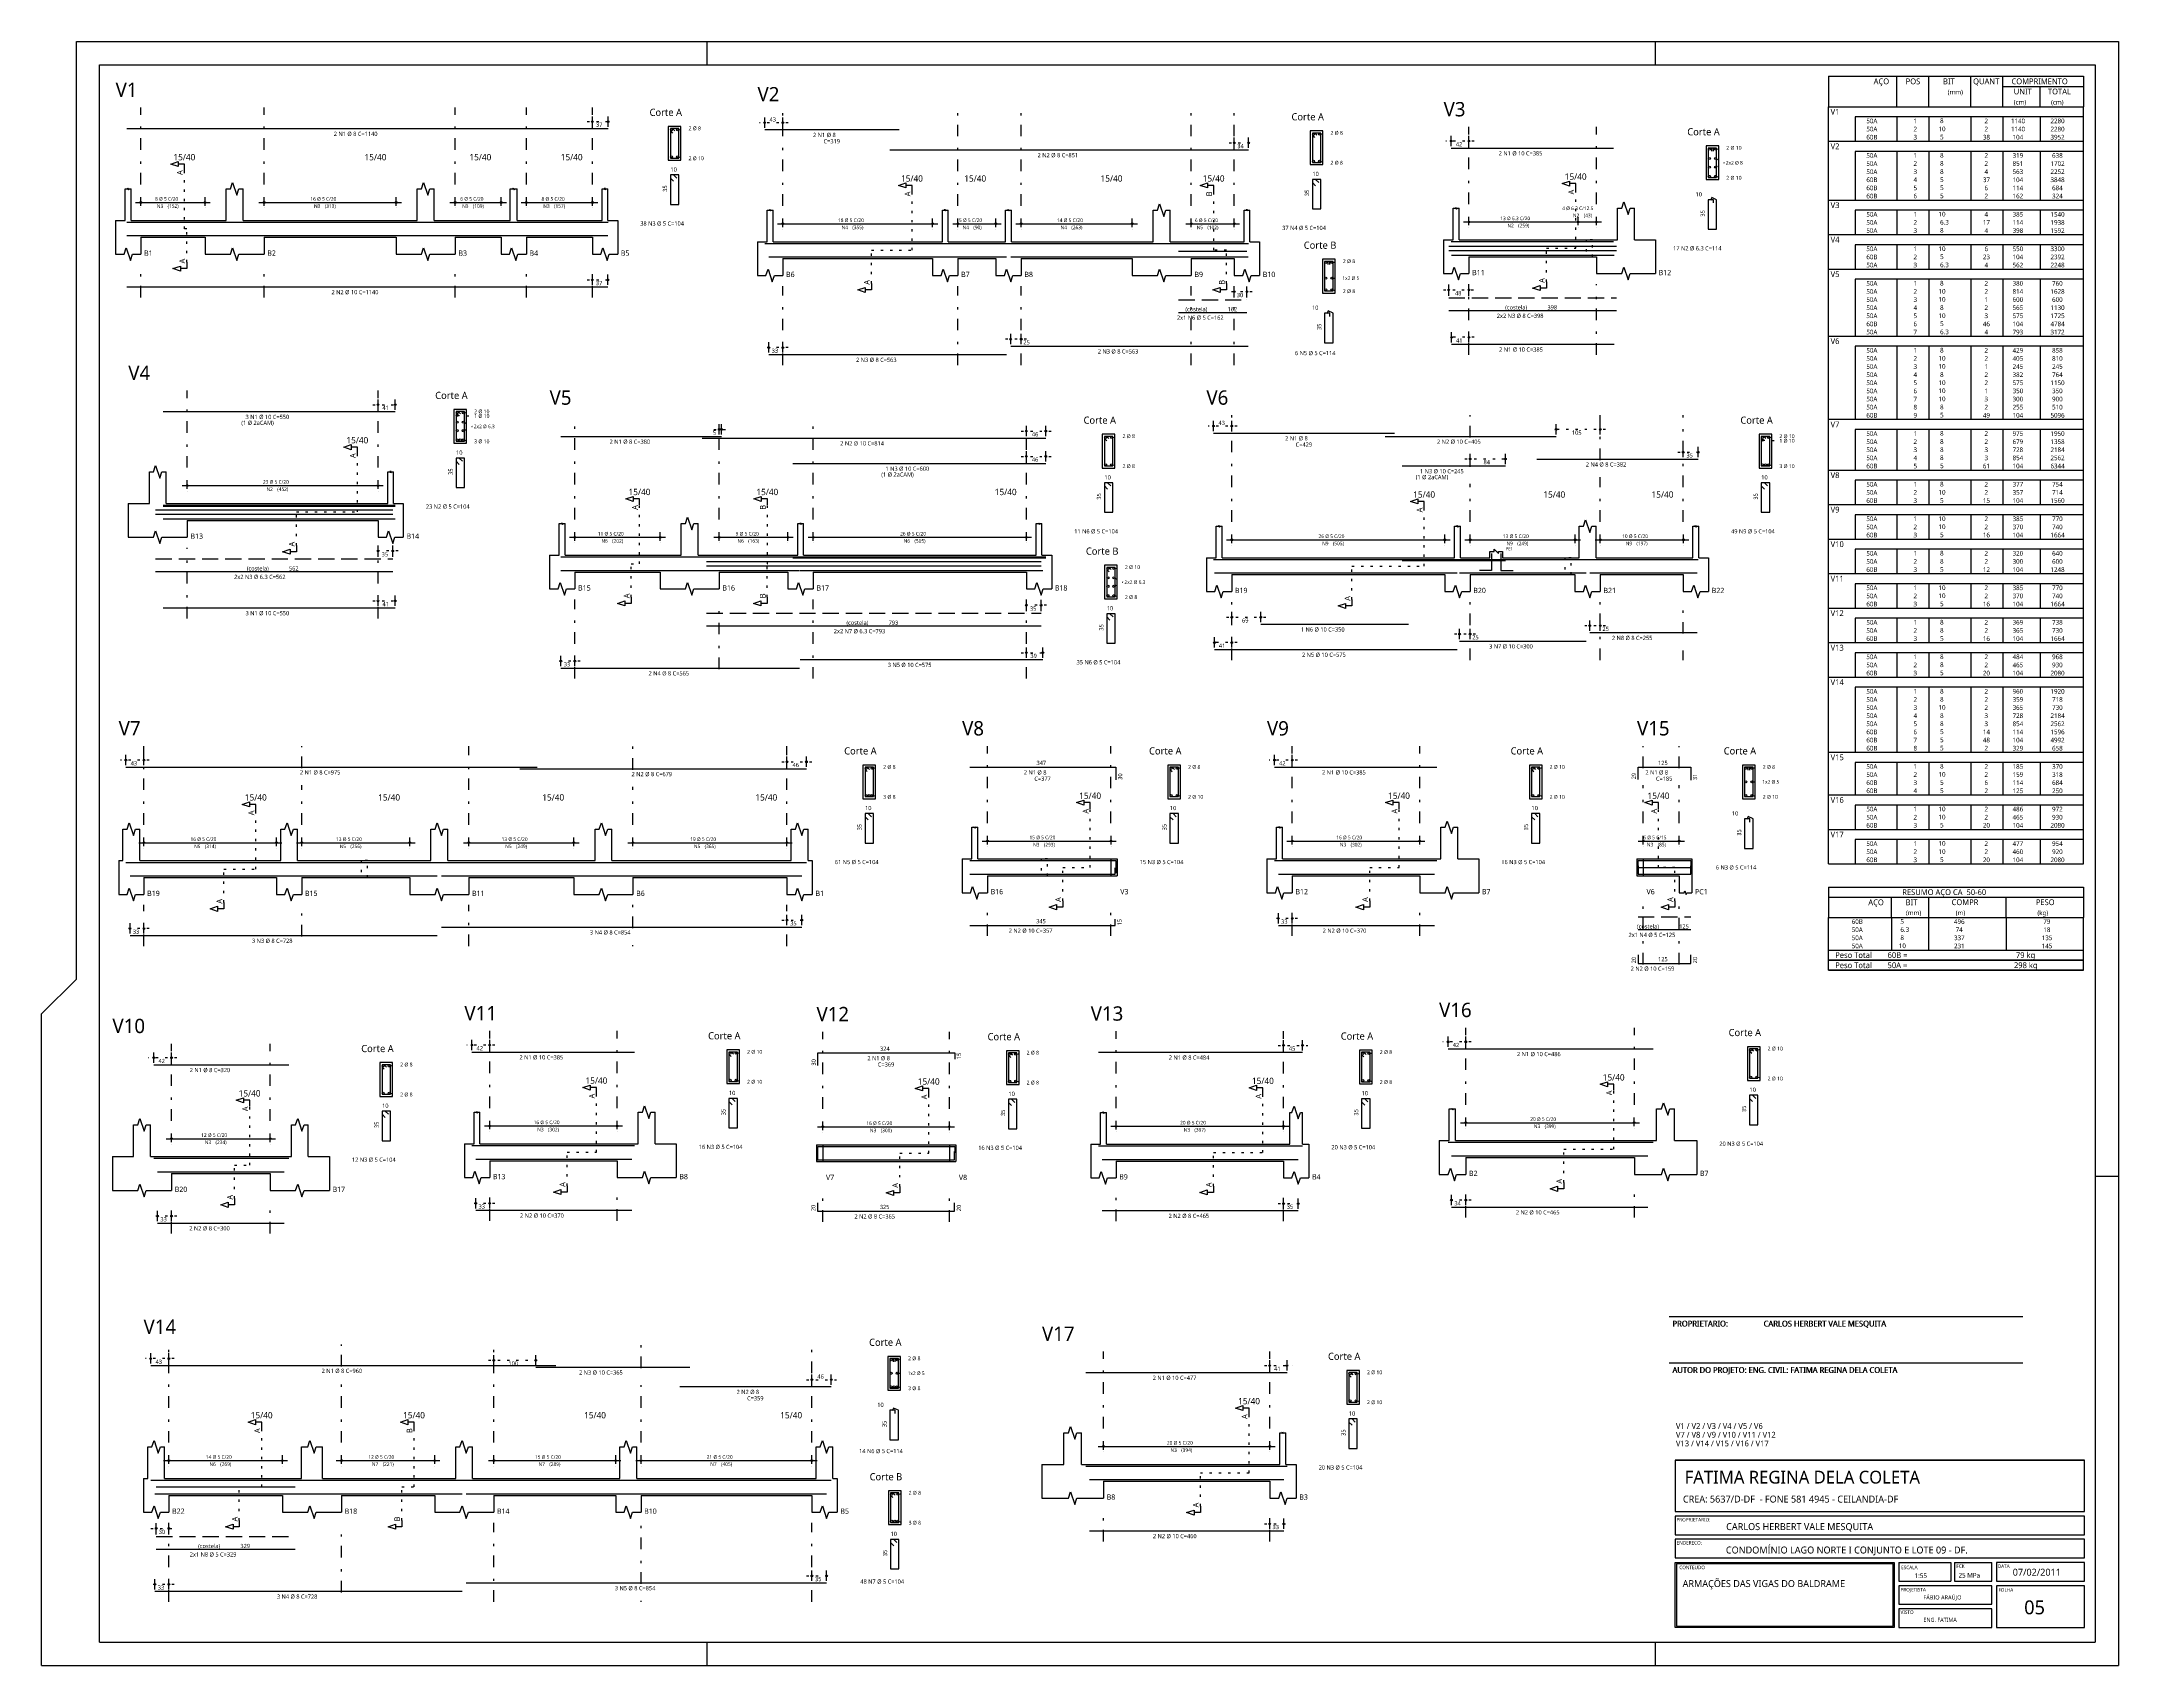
# Model space of a CAD drawing. Extents: x 0 to 89.5, y 0 to 70.
import ezdxf

# ---------------------------------------------------------------- set-up
doc = ezdxf.new("R2010")
doc.units = 0
doc.header["$MEASUREMENT"] = 0
for name, pattern in [('ESTILO_TQS_0001', [1, 0.7, -0.3]), ('ESTILO_TQS_0002', [0.4, 0.1, -0.3]), ('ESTILO_TQS_0003', [1.5, 0.5, -0.4, 0.1, -0.5])]:
    doc.linetypes.add(name, pattern=pattern)
for name, color, linetype in [('1', 1, 'CONTINUOUS'), ('10', 10, 'CONTINUOUS'), ('12', 12, 'CONTINUOUS'), ('2', 2, 'CONTINUOUS'), ('3', 3, 'CONTINUOUS'), ('4', 4, 'CONTINUOUS'), ('5', 5, 'CONTINUOUS')]:
    doc.layers.add(name, color=color, linetype=linetype)
doc.styles.add('TQS_LUCIDA_SANS_UNICODE', font='L_10646.TTF')

msp = doc.modelspace()

# ---------------------------------------------------------------- linework, layer by layer
at = {"layer": '1', "linetype": 'Continuous'}
for p, q in [((1.5, 70), (89.500005, 70)), ((1.5, 29.587737), (1.5, 70)), ((28.670066, 69.999995), (28.670066, 68.999996)), ((69.537489, 69.999995), (69.537489, 68.999996)), ((89.500005, 70), (89.499997, 0)), ((23.736725, 66.329731), (23.736725, 66.775185)), ((23.736725, 66.238822), (23.736725, 66.238822)), ((24.413634, 66.329731), (24.413634, 66.775185)), ((24.413634, 66.238822), (24.413634, 66.238822)), ((27.554906, 66.338822), (27.009452, 66.338822)), ((27.009452, 66.338822), (27.009452, 64.884276)), ((27.554906, 64.884276), (27.554906, 66.338822)), ((31.163241, 66.284078), (31.163241, 66.729533)), ((31.945059, 66.284078), (31.945059, 66.729533)), ((31.163241, 66.193169), (31.163241, 66.193169)), ((31.945059, 66.193169), (31.945059, 66.193169)), ((51.399605, 65.411351), (51.399605, 65.856805)), ((52.017786, 65.411351), (52.017786, 65.856805)), ((55.217786, 66.147715), (54.672332, 66.147715)), ((54.672332, 66.147715), (54.672332, 64.693169)), ((55.217786, 64.693169), (55.217786, 66.147715)), ((60.746824, 65.491205), (60.746824, 65.936659)), ((60.746824, 65.400295), (60.746824, 65.400295)), ((61.51046, 65.491205), (61.51046, 65.936659)), ((61.51046, 65.400295), (61.51046, 65.400295)), ((72.274096, 65.500295), (71.728642, 65.500295)), ((71.728642, 65.500295), (71.728642, 64.04575)), ((72.274096, 64.04575), (72.274096, 65.500295)), ((27.009452, 64.884276), (27.554906, 64.884276)), ((51.399605, 65.320442), (51.399605, 65.320442)), ((52.017786, 65.320442), (52.017786, 65.320442)), ((54.672332, 64.693169), (55.217786, 64.693169)), ((3.609452, 62.288822), (3.609452, 63.652458)), ((3.863997, 62.288822), (3.863997, 63.652458)), ((7.954906, 62.288822), (7.954906, 63.652458)), ((8.682179, 62.288822), (8.682179, 63.652458)), ((16.19127, 62.288822), (16.19127, 63.652458)), ((16.918543, 62.288822), (16.918543, 63.652458)), ((20.19127, 62.288822), (20.19127, 63.652458)), ((20.500361, 62.288822), (20.500361, 63.652458)), ((24.154906, 62.288822), (24.154906, 63.652458)), ((24.409452, 62.288822), (24.409452, 63.652458)), ((71.728642, 64.04575), (72.274096, 64.04575)), ((4.054906, 63.061549), (7.273088, 63.061549)), ((4.282179, 62.916095), (4.282179, 63.288822)), ((4.282179, 62.825185), (4.282179, 62.825185)), ((7.045815, 62.916095), (7.045815, 63.288822)), ((7.045815, 62.825185), (7.045815, 62.825185)), ((9.363997, 63.061549), (15.509452, 63.061549)), ((9.59127, 62.916095), (9.59127, 63.288822)), ((9.59127, 62.825185), (9.59127, 62.825185)), ((15.282179, 62.916095), (15.282179, 63.288822)), ((15.282179, 62.825185), (15.282179, 62.825185)), ((17.600361, 63.061549), (20.036725, 63.061549)), ((17.827634, 62.916095), (17.827634, 63.288822)), ((17.827634, 62.825185), (17.827634, 62.825185)), ((19.809452, 62.916095), (19.809452, 63.288822)), ((19.809452, 62.825185), (19.809452, 62.825185)), ((20.663997, 63.061549), (23.973088, 63.061549)), ((20.89127, 62.916095), (20.89127, 63.288822)), ((20.89127, 62.825185), (20.89127, 62.825185)), ((23.745815, 62.916095), (23.745815, 63.288822)), ((23.745815, 62.825185), (23.745815, 62.825185)), ((31.272332, 61.370442), (31.272332, 62.734078)), ((31.526877, 61.370442), (31.526877, 62.734078)), ((38.817786, 61.370442), (38.817786, 62.734078)), ((39.072332, 61.370442), (39.072332, 62.734078)), ((41.545059, 61.370442), (41.545059, 62.734078)), ((41.799605, 61.370442), (41.799605, 62.734078)), ((47.908695, 61.370442), (47.908695, 62.734078)), ((48.635968, 61.370442), (48.635968, 62.734078)), ((51.817786, 61.370442), (51.817786, 62.734078)), ((52.072332, 61.370442), (52.072332, 62.734078)), ((60.837733, 61.450295), (60.837733, 62.813932)), ((61.092278, 61.450295), (61.092278, 62.813932)), ((67.91046, 61.450295), (67.91046, 62.813932)), ((68.637733, 61.450295), (68.637733, 62.813932)), ((3.19127, 62.288822), (3.19127, 61.561549)), ((3.19127, 62.288822), (3.609452, 62.288822)), ((3.863997, 62.288822), (4.282179, 62.288822)), ((4.282179, 62.288822), (7.045815, 62.288822)), ((7.045815, 62.288822), (7.954906, 62.288822)), ((8.682179, 62.288822), (9.59127, 62.288822)), ((9.59127, 62.288822), (15.282179, 62.288822)), ((15.282179, 62.288822), (16.19127, 62.288822)), ((16.918543, 62.288822), (17.827634, 62.288822)), ((17.827634, 62.288822), (19.800361, 62.288822)), ((19.800361, 62.288822), (20.19127, 62.288822)), ((20.500361, 62.288822), (20.89127, 62.288822)), ((20.89127, 62.288822), (23.736725, 62.288822)), ((23.736725, 62.288822), (24.154906, 62.288822)), ((24.409452, 62.288822), (24.827634, 62.288822)), ((24.827634, 62.288822), (24.827634, 61.561549)), ((31.717786, 62.143169), (38.626877, 62.143169)), ((31.945059, 61.997715), (31.945059, 62.370442)), ((31.945059, 61.906805), (31.945059, 61.906805)), ((38.399605, 61.997715), (38.399605, 62.370442)), ((38.399605, 61.906805), (38.399605, 61.906805)), ((39.263241, 62.143169), (41.35415, 62.143169)), ((39.490514, 61.997715), (39.490514, 62.370442)), ((39.490514, 61.906805), (39.490514, 61.906805)), ((41.126877, 61.997715), (41.126877, 62.370442)), ((41.126877, 61.906805), (41.126877, 61.906805)), ((41.990514, 62.143169), (47.226877, 62.143169)), ((42.217786, 61.997715), (42.217786, 62.370442)), ((42.217786, 61.906805), (42.217786, 61.906805)), ((46.999605, 61.997715), (46.999605, 62.370442)), ((46.999605, 61.906805), (46.999605, 61.906805)), ((49.317786, 62.143169), (51.626877, 62.143169)), ((49.545059, 61.997715), (49.545059, 62.370442)), ((49.545059, 61.906805), (49.545059, 61.906805)), ((51.399605, 61.997715), (51.399605, 62.370442)), ((51.399605, 61.906805), (51.399605, 61.906805)), ((61.283187, 62.223023), (66.446824, 62.223023)), ((61.51046, 62.077568), (61.51046, 62.450295)), ((61.51046, 61.986659), (61.51046, 61.986659)), ((65.992278, 62.223023), (67.228642, 62.223023)), ((66.219551, 62.077568), (66.219551, 62.450295)), ((66.219551, 62.077568), (66.219551, 62.450295)), ((66.219551, 61.986659), (66.219551, 61.986659)), ((66.219551, 61.986659), (66.219551, 61.986659)), ((67.001369, 62.077568), (67.001369, 62.450295)), ((67.001369, 61.986659), (67.001369, 61.986659)), ((3.19127, 61.561549), (3.19127, 60.834276)), ((4.282179, 61.561549), (7.045815, 61.561549)), ((4.282179, 61.561549), (4.282179, 60.834276)), ((7.045815, 61.561549), (7.045815, 60.834276)), ((9.59127, 61.561549), (15.282179, 61.561549)), ((9.59127, 61.561549), (9.59127, 60.834276)), ((15.282179, 61.561549), (15.282179, 60.834276)), ((17.827634, 61.561549), (19.800361, 61.561549)), ((17.827634, 61.561549), (17.827634, 60.834276)), ((19.800361, 61.561549), (19.800361, 60.834276)), ((20.89127, 61.561549), (23.736725, 61.561549)), ((20.89127, 61.561549), (20.89127, 60.834276)), ((23.736725, 61.561549), (23.736725, 60.834276)), ((24.827634, 61.561549), (24.827634, 60.834276)), ((30.85415, 61.370442), (30.85415, 60.643169)), ((30.85415, 61.370442), (31.272332, 61.370442)), ((31.526877, 61.370442), (31.945059, 61.370442)), ((31.945059, 61.370442), (38.399605, 61.370442)), ((38.399605, 61.370442), (38.817786, 61.370442)), ((39.072332, 61.370442), (39.490514, 61.370442)), ((39.490514, 61.370442), (41.126877, 61.370442)), ((41.126877, 61.370442), (41.545059, 61.370442)), ((41.799605, 61.370442), (42.217786, 61.370442)), ((42.217786, 61.370442), (46.999605, 61.370442)), ((46.999605, 61.370442), (47.908695, 61.370442)), ((48.635968, 61.370442), (49.545059, 61.370442)), ((49.545059, 61.370442), (51.399605, 61.370442)), ((51.399605, 61.370442), (51.817786, 61.370442)), ((52.072332, 61.370442), (52.490514, 61.370442)), ((52.490514, 61.370442), (52.490514, 60.643169)), ((60.419551, 61.450295), (60.419551, 60.723023)), ((60.419551, 61.450295), (60.837733, 61.450295)), ((61.092278, 61.450295), (61.51046, 61.450295)), ((61.51046, 61.450295), (67.001369, 61.450295)), ((67.001369, 61.450295), (67.91046, 61.450295)), ((68.637733, 61.450295), (69.546824, 61.450295)), ((69.546824, 61.450295), (69.546824, 60.723023)), ((30.85415, 60.643169), (30.85415, 59.915896)), ((31.945059, 60.643169), (38.399605, 60.643169)), ((31.945059, 60.643169), (31.945059, 59.915896)), ((38.399605, 60.643169), (38.399605, 59.915896)), ((39.490514, 60.643169), (41.126877, 60.643169)), ((39.490514, 60.643169), (39.490514, 59.915896)), ((41.126877, 60.643169), (41.126877, 59.915896)), ((42.217786, 60.643169), (46.999605, 60.643169)), ((42.217786, 60.643169), (42.217786, 59.915896)), ((46.999605, 60.643169), (46.999605, 59.915896)), ((49.545059, 60.643169), (51.399605, 60.643169)), ((49.545059, 60.643169), (49.545059, 59.915896)), ((51.399605, 60.643169), (51.399605, 59.915896)), ((52.490514, 60.643169), (52.490514, 59.915896)), ((55.747638, 60.612225), (55.202184, 60.612225)), ((55.202184, 60.612225), (55.202184, 59.157679)), ((55.747638, 59.157679), (55.747638, 60.612225)), ((60.419551, 60.723023), (60.419551, 59.99575)), ((61.51046, 60.723023), (67.001369, 60.723023)), ((61.51046, 60.723023), (61.51046, 59.99575)), ((67.001369, 60.723023), (67.001369, 59.99575)), ((69.546824, 60.723023), (69.546824, 59.99575)), ((23.736725, 59.507004), (23.736725, 59.952458)), ((23.736725, 59.416095), (23.736725, 59.416095)), ((24.400361, 59.507004), (24.400361, 59.952458)), ((24.400361, 59.416095), (24.400361, 59.416095)), ((51.399605, 58.961351), (51.399605, 59.443169)), ((51.945241, 58.961351), (51.945241, 59.443169)), ((55.202184, 59.157679), (55.747638, 59.157679)), ((60.637733, 59.041205), (60.637733, 59.523023)), ((61.51046, 59.041205), (61.51046, 59.523023)), ((51.399605, 58.870442), (51.399605, 58.870442)), ((51.945241, 58.870442), (51.945241, 58.870442)), ((60.637733, 58.950295), (60.637733, 58.950295)), ((61.51046, 58.950295), (61.51046, 58.950295)), ((41.763241, 56.95226), (41.763241, 57.397715)), ((42.217786, 56.95226), (42.217786, 57.397715)), ((60.765005, 57.032114), (60.765005, 57.477568)), ((61.51046, 57.032114), (61.51046, 57.477568)), ((31.345059, 56.588624), (31.345059, 57.034078)), ((31.345059, 56.497715), (31.345059, 56.497715)), ((31.945059, 56.588624), (31.945059, 57.034078)), ((31.945059, 56.497715), (31.945059, 56.497715)), ((41.763241, 56.861351), (41.763241, 56.861351)), ((42.217786, 56.861351), (42.217786, 56.861351)), ((60.765005, 56.941205), (60.765005, 56.941205)), ((61.51046, 56.941205), (61.51046, 56.941205)), ((14.499746, 54.128325), (14.499746, 54.573779)), ((14.499746, 54.037415), (14.499746, 54.037415)), ((15.245201, 54.128325), (15.245201, 54.573779)), ((15.245201, 54.037415), (15.245201, 54.037415)), ((18.317928, 54.137415), (17.772474, 54.137415)), ((17.772474, 54.137415), (17.772474, 52.68287)), ((18.317928, 52.68287), (18.317928, 54.137415)), ((29.203081, 53.061087), (29.203081, 53.506542)), ((29.203081, 52.970178), (29.203081, 52.970178)), ((29.300826, 53.061087), (29.300826, 53.506542)), ((29.300826, 52.970178), (29.300826, 52.970178)), ((42.439445, 52.98836), (42.439445, 53.433815)), ((42.439445, 52.897451), (42.439445, 52.897451)), ((43.275808, 52.98836), (43.275808, 53.433815)), ((43.275808, 52.897451), (43.275808, 52.897451)), ((46.257626, 53.070178), (45.712172, 53.070178)), ((45.712172, 53.070178), (45.712172, 51.615633)), ((46.257626, 51.615633), (46.257626, 53.070178)), ((50.507011, 53.206542), (50.507011, 53.651996)), ((50.507011, 53.115633), (50.507011, 53.115633)), ((51.288829, 53.206542), (51.288829, 53.651996)), ((51.288829, 53.115633), (51.288829, 53.115633)), ((65.269484, 53.061087), (65.269484, 53.506542)), ((65.269484, 52.970178), (65.269484, 52.970178)), ((67.170647, 53.061087), (67.170647, 53.506542)), ((67.170647, 52.970178), (67.170647, 52.970178)), ((74.561556, 53.070178), (74.016102, 53.070178)), ((74.016102, 53.070178), (74.016102, 51.615633)), ((74.561556, 51.615633), (74.561556, 53.070178)), ((17.772474, 52.68287), (18.317928, 52.68287)), ((42.439445, 51.897451), (42.439445, 52.342905)), ((43.275808, 51.897451), (43.275808, 52.342905)), ((61.561556, 51.78836), (61.561556, 52.233815)), ((63.082538, 51.78836), (63.082538, 52.233815)), ((70.743375, 52.079269), (70.743375, 52.524724)), ((70.743375, 51.98836), (70.743375, 51.98836)), ((71.387265, 52.079269), (71.387265, 52.524724)), ((71.387265, 51.98836), (71.387265, 51.98836)), ((4.645201, 50.087415), (4.645201, 51.451052)), ((5.372474, 50.087415), (5.372474, 51.451052)), ((6.281565, 50.714688), (6.281565, 51.087415)), ((14.499746, 50.714688), (14.499746, 51.087415)), ((14.917928, 50.087415), (14.917928, 51.451052)), ((15.172474, 50.087415), (15.172474, 51.451052)), ((42.439445, 51.806542), (42.439445, 51.806542)), ((43.275808, 51.806542), (43.275808, 51.806542)), ((45.712172, 51.615633), (46.257626, 51.615633)), ((61.561556, 51.697451), (61.561556, 51.697451)), ((63.082538, 51.697451), (63.082538, 51.697451)), ((74.016102, 51.615633), (74.561556, 51.615633)), ((6.054292, 50.860143), (14.727019, 50.860143)), ((6.281565, 50.623779), (6.281565, 50.623779)), ((14.499746, 50.623779), (14.499746, 50.623779)), ((3.73611, 50.087415), (3.73611, 49.360143)), ((3.73611, 50.087415), (4.645201, 50.087415)), ((3.73611, 49.360143), (3.73611, 48.63287)), ((5.372474, 50.087415), (6.281565, 50.087415)), ((6.281565, 50.087415), (14.499746, 50.087415)), ((6.281565, 49.360143), (14.499746, 49.360143)), ((6.281565, 49.360143), (6.281565, 48.63287)), ((14.499746, 50.087415), (14.917928, 50.087415)), ((14.499746, 49.360143), (14.499746, 48.63287)), ((15.172474, 50.087415), (15.590655, 50.087415)), ((15.590655, 50.087415), (15.590655, 49.360143)), ((15.590655, 49.360143), (15.590655, 48.63287)), ((22.312172, 47.856542), (22.312172, 49.220178)), ((22.566717, 47.856542), (22.566717, 49.220178)), ((22.757626, 48.629269), (26.884899, 48.629269)), ((22.984899, 48.483815), (22.984899, 48.856542)), ((22.984899, 48.392905), (22.984899, 48.392905)), ((26.657626, 48.483815), (26.657626, 48.856542)), ((26.657626, 48.392905), (26.657626, 48.392905)), ((27.566717, 47.856542), (27.566717, 49.220178)), ((28.29399, 47.856542), (28.29399, 49.220178)), ((28.975808, 48.629269), (32.39399, 48.629269)), ((29.203081, 48.483815), (29.203081, 48.856542)), ((29.203081, 48.392905), (29.203081, 48.392905)), ((32.166717, 48.483815), (32.166717, 48.856542)), ((32.166717, 48.392905), (32.166717, 48.392905)), ((32.584899, 47.856542), (32.584899, 49.220178)), ((32.839445, 47.856542), (32.839445, 49.220178)), ((33.030354, 48.629269), (42.666717, 48.629269)), ((33.257626, 48.483815), (33.257626, 48.856542)), ((33.257626, 48.392905), (33.257626, 48.392905)), ((42.439445, 48.483815), (42.439445, 48.856542)), ((42.439445, 48.392905), (42.439445, 48.392905)), ((42.857626, 47.856542), (42.857626, 49.220178)), ((43.112172, 47.856542), (43.112172, 49.220178)), ((50.616102, 47.747451), (50.616102, 49.111087)), ((50.870647, 47.747451), (50.870647, 49.111087)), ((51.061556, 48.520178), (60.69792, 48.520178)), ((51.288829, 48.374724), (51.288829, 48.747451)), ((60.470647, 48.374724), (60.470647, 48.747451)), ((60.888829, 47.747451), (60.888829, 49.111087)), ((61.143375, 47.747451), (61.143375, 49.111087)), ((61.334284, 48.520178), (66.316102, 48.520178)), ((61.561556, 48.374724), (61.561556, 48.747451)), ((66.088829, 48.374724), (66.088829, 48.747451)), ((66.261556, 47.747451), (66.261556, 49.111087)), ((66.943375, 48.520178), (70.979738, 48.520178)), ((66.988829, 47.747451), (66.988829, 49.111087)), ((67.170647, 48.374724), (67.170647, 48.747451)), ((70.752465, 48.374724), (70.752465, 48.747451)), ((71.161556, 47.747451), (71.161556, 49.111087)), ((71.416102, 47.747451), (71.416102, 49.111087)), ((14.499746, 47.787415), (14.499746, 48.269234)), ((14.499746, 47.696506), (14.499746, 47.696506)), ((15.13611, 47.787415), (15.13611, 48.269234)), ((15.13611, 47.696506), (15.13611, 47.696506)), ((21.89399, 47.856542), (21.89399, 47.129269)), ((21.89399, 47.856542), (22.312172, 47.856542)), ((22.566717, 47.856542), (22.984899, 47.856542)), ((22.984899, 47.856542), (26.657626, 47.856542)), ((26.657626, 47.856542), (27.566717, 47.856542)), ((28.29399, 47.856542), (29.203081, 47.856542)), ((29.203081, 47.856542), (32.166717, 47.856542)), ((32.166717, 47.856542), (32.584899, 47.856542)), ((32.839445, 47.856542), (33.257626, 47.856542)), ((33.257626, 47.856542), (42.439445, 47.856542)), ((42.439445, 47.856542), (42.857626, 47.856542)), ((43.112172, 47.856542), (43.530354, 47.856542)), ((43.530354, 47.856542), (43.530354, 47.129269)), ((50.19792, 47.747451), (50.19792, 47.020178)), ((50.19792, 47.747451), (50.616102, 47.747451)), ((50.870647, 47.747451), (51.288829, 47.747451)), ((51.288829, 48.283815), (51.288829, 48.283815)), ((51.288829, 47.747451), (60.470647, 47.747451)), ((60.470647, 48.283815), (60.470647, 48.283815)), ((60.470647, 47.747451), (60.888829, 47.747451)), ((61.143375, 47.747451), (61.561556, 47.747451)), ((61.561556, 48.283815), (61.561556, 48.283815)), ((61.561556, 47.747451), (62.416102, 47.747451)), ((62.416102, 47.747451), (62.416102, 48.020178)), ((62.416102, 48.020178), (62.59792, 48.020178)), ((62.488829, 47.929269), (62.488829, 47.201996)), ((62.59792, 48.020178), (62.59792, 48.111087)), ((62.59792, 48.111087), (62.779738, 47.929269)), ((62.779738, 47.929269), (62.779738, 48.020178)), ((62.779738, 48.020178), (62.961556, 48.020178)), ((62.888829, 47.929269), (62.888829, 47.201996)), ((62.961556, 48.020178), (62.961556, 47.747451)), ((62.961556, 47.747451), (66.079738, 47.747451)), ((66.079738, 47.747451), (66.261556, 47.747451)), ((66.088829, 48.283815), (66.088829, 48.283815)), ((66.988829, 47.747451), (67.170647, 47.747451)), ((67.170647, 48.283815), (67.170647, 48.283815)), ((67.170647, 47.747451), (70.743375, 47.747451)), ((70.743375, 47.747451), (71.161556, 47.747451)), ((70.752465, 48.283815), (70.752465, 48.283815)), ((71.416102, 47.747451), (71.834284, 47.747451)), ((71.834284, 47.747451), (71.834284, 47.020178)), ((21.89399, 47.129269), (21.89399, 46.401996)), ((22.984899, 47.129269), (26.657626, 47.129269)), ((22.984899, 47.129269), (22.984899, 46.401996)), ((26.657626, 47.129269), (26.657626, 46.401996)), ((29.203081, 47.129269), (32.166717, 47.129269)), ((29.203081, 47.129269), (29.203081, 46.401996)), ((32.166717, 47.129269), (32.166717, 46.401996)), ((33.257626, 47.129269), (42.439445, 47.129269)), ((33.257626, 47.129269), (33.257626, 46.401996)), ((42.439445, 47.129269), (42.439445, 46.401996)), ((43.530354, 47.129269), (43.530354, 46.401996)), ((46.357911, 47.42508), (45.812456, 47.42508)), ((45.812456, 47.42508), (45.812456, 45.970535)), ((46.357911, 45.970535), (46.357911, 47.42508)), ((50.19792, 47.020178), (50.19792, 46.292905)), ((51.288829, 47.020178), (60.470647, 47.020178)), ((51.288829, 47.020178), (51.288829, 46.292905)), ((60.470647, 47.020178), (60.470647, 46.292905)), ((61.561556, 47.020178), (62.961556, 47.020178)), ((61.561556, 47.020178), (61.561556, 46.292905)), ((62.488829, 47.201996), (61.961556, 47.201996)), ((62.888829, 47.201996), (63.416102, 47.201996)), ((62.961556, 47.020178), (66.079738, 47.020178)), ((66.079738, 47.020178), (66.079738, 46.292905)), ((67.170647, 47.020178), (70.743375, 47.020178)), ((67.170647, 47.020178), (67.170647, 46.292905)), ((70.743375, 47.020178), (70.743375, 46.292905)), ((71.834284, 47.020178), (71.834284, 46.292905)), ((14.499746, 45.669234), (14.499746, 46.114688)), ((15.245201, 45.669234), (15.245201, 46.114688)), ((42.439445, 45.447451), (42.439445, 45.929269)), ((43.075808, 45.447451), (43.075808, 45.929269)), ((45.812456, 45.970535), (46.357911, 45.970535)), ((14.499746, 45.578325), (14.499746, 45.578325)), ((15.245201, 45.578325), (15.245201, 45.578325)), ((42.439445, 45.356542), (42.439445, 45.356542)), ((43.075808, 45.356542), (43.075808, 45.356542)), ((51.288829, 44.965633), (51.288829, 45.411087)), ((51.288829, 44.874724), (51.288829, 44.874724)), ((52.541727, 44.965633), (52.541727, 45.411087)), ((52.541727, 44.874724), (52.541727, 44.874724)), ((66.716102, 44.601996), (66.716102, 45.047451)), ((67.170647, 44.601996), (67.170647, 45.047451)), ((42.439445, 43.43836), (42.439445, 43.883815)), ((43.148535, 43.43836), (43.148535, 43.883815)), ((50.543375, 43.874724), (50.543375, 44.320178)), ((51.288829, 43.874724), (51.288829, 44.320178)), ((61.107011, 44.23836), (61.107011, 44.683815)), ((61.107011, 44.147451), (61.107011, 44.147451)), ((61.561556, 44.23836), (61.561556, 44.683815)), ((61.561556, 44.147451), (61.561556, 44.147451)), ((66.716102, 44.511087), (66.716102, 44.511087)), ((67.170647, 44.511087), (67.170647, 44.511087)), ((22.384899, 43.074724), (22.384899, 43.520178)), ((22.384899, 42.983815), (22.384899, 42.983815)), ((22.984899, 43.074724), (22.984899, 43.520178)), ((22.984899, 42.983815), (22.984899, 42.983815)), ((42.439445, 43.347451), (42.439445, 43.347451)), ((43.148535, 43.347451), (43.148535, 43.347451)), ((50.543375, 43.783815), (50.543375, 43.783815)), ((51.288829, 43.783815), (51.288829, 43.783815)), ((3.632751, 38.805385), (3.632751, 39.250839)), ((3.632751, 38.714475), (3.632751, 38.714475)), ((4.414569, 38.805385), (4.414569, 39.250839)), ((4.414569, 38.714475), (4.414569, 38.714475)), ((32.12366, 38.732657), (32.12366, 39.178112)), ((32.12366, 38.641748), (32.12366, 38.641748)), ((32.960024, 38.732657), (32.960024, 39.178112)), ((32.960024, 38.641748), (32.960024, 38.641748)), ((35.941842, 38.814475), (35.396387, 38.814475)), ((35.396387, 38.814475), (35.396387, 37.35993)), ((35.941842, 37.35993), (35.941842, 38.814475)), ((49.078721, 38.814482), (48.533266, 38.814482)), ((48.533266, 38.814482), (48.533266, 37.359936)), ((49.078721, 37.359936), (49.078721, 38.814482)), ((53.133783, 38.805391), (53.133783, 39.250845)), ((53.133783, 38.714482), (53.133783, 38.714482)), ((53.897419, 38.805391), (53.897419, 39.250845)), ((53.897419, 38.714482), (53.897419, 38.714482)), ((64.661055, 38.814482), (64.115601, 38.814482)), ((64.115601, 38.814482), (64.115601, 37.359936)), ((64.661055, 37.359936), (64.661055, 38.814482)), ((73.843204, 38.814482), (73.297749, 38.814482)), ((73.297749, 38.814482), (73.297749, 37.359936)), ((73.843204, 37.359936), (73.843204, 38.814482)), ((35.396387, 37.35993), (35.941842, 37.35993)), ((48.533266, 37.359936), (49.078721, 37.359936)), ((64.115601, 37.359936), (64.661055, 37.359936)), ((73.297749, 37.359936), (73.843204, 37.359936)), ((3.505478, 34.691748), (3.505478, 36.055385)), ((4.232751, 34.691748), (4.232751, 36.055385)), ((10.305478, 34.691748), (10.305478, 36.055385)), ((11.032751, 34.691748), (11.032751, 36.055385)), ((16.778205, 34.691748), (16.778205, 36.055385)), ((17.505478, 34.691748), (17.505478, 36.055385)), ((23.850933, 34.691748), (23.850933, 36.055385)), ((24.578205, 34.691748), (24.578205, 36.055385)), ((32.305478, 34.691748), (32.305478, 36.055385)), ((33.032751, 34.691748), (33.032751, 36.055385)), ((40.087812, 34.764482), (40.087812, 36.128118)), ((40.342357, 34.764482), (40.342357, 36.128118)), ((53.224692, 34.764482), (53.224692, 36.128118)), ((53.479237, 34.764482), (53.479237, 36.128118)), ((60.297419, 34.764482), (60.297419, 36.128118)), ((61.024692, 34.764482), (61.024692, 36.128118)), ((4.187296, 35.464475), (10.350933, 35.464475)), ((4.414569, 35.319021), (4.414569, 35.691748)), ((4.414569, 35.228112), (4.414569, 35.228112)), ((10.12366, 35.319021), (10.12366, 35.691748)), ((10.12366, 35.228112), (10.12366, 35.228112)), ((10.987296, 35.464475), (16.096387, 35.464475)), ((11.214569, 35.319021), (11.214569, 35.691748)), ((11.214569, 35.228112), (11.214569, 35.228112)), ((15.869115, 35.319021), (15.869115, 35.691748)), ((15.869115, 35.228112), (15.869115, 35.228112)), ((18.187296, 35.464475), (23.169115, 35.464475)), ((18.414569, 35.319021), (18.414569, 35.691748)), ((18.414569, 35.228112), (18.414569, 35.228112)), ((22.941842, 35.319021), (22.941842, 35.691748)), ((22.941842, 35.228112), (22.941842, 35.228112)), ((25.260024, 35.464475), (32.350933, 35.464475)), ((25.487296, 35.319021), (25.487296, 35.691748)), ((25.487296, 35.228112), (25.487296, 35.228112)), ((32.12366, 35.319021), (32.12366, 35.691748)), ((32.12366, 35.228112), (32.12366, 35.228112)), ((40.533266, 35.537209), (46.315085, 35.537209)), ((40.760539, 35.391755), (40.760539, 35.764482)), ((40.760539, 35.300845), (40.760539, 35.300845)), ((46.087812, 35.391755), (46.087812, 35.764482)), ((46.087812, 35.300845), (46.087812, 35.300845)), ((53.670146, 35.537209), (59.615601, 35.537209)), ((53.897419, 35.391755), (53.897419, 35.764482)), ((53.897419, 35.300845), (53.897419, 35.300845)), ((59.388328, 35.391755), (59.388328, 35.764482)), ((59.388328, 35.300845), (59.388328, 35.300845)), ((68.797749, 35.537209), (70.797749, 35.537209)), ((69.025022, 35.391755), (69.025022, 35.764482)), ((69.025022, 35.300845), (69.025022, 35.300845)), ((70.570476, 35.391755), (70.570476, 35.764482)), ((70.570476, 35.300845), (70.570476, 35.300845)), ((3.32366, 34.691748), (3.32366, 33.964475)), ((3.32366, 34.691748), (3.505478, 34.691748)), ((4.232751, 34.691748), (4.414569, 34.691748)), ((4.414569, 34.691748), (10.12366, 34.691748)), ((10.12366, 34.691748), (10.305478, 34.691748)), ((11.032751, 34.691748), (11.214569, 34.691748)), ((11.214569, 34.691748), (15.869115, 34.691748)), ((15.869115, 34.691748), (16.778205, 34.691748)), ((17.505478, 34.691748), (18.414569, 34.691748)), ((18.414569, 34.691748), (22.941842, 34.691748)), ((22.941842, 34.691748), (23.850933, 34.691748)), ((24.578205, 34.691748), (25.487296, 34.691748)), ((25.487296, 34.691748), (32.12366, 34.691748)), ((32.12366, 34.691748), (32.305478, 34.691748)), ((33.032751, 34.691748), (33.214569, 34.691748)), ((33.214569, 34.691748), (33.214569, 33.964475)), ((39.66963, 34.764482), (39.66963, 34.037209)), ((39.66963, 34.764482), (40.087812, 34.764482)), ((39.66963, 34.037209), (39.66963, 33.309936)), ((40.342357, 34.764482), (40.760539, 34.764482)), ((40.760539, 34.764482), (46.078721, 34.764482)), ((40.760539, 34.037209), (46.078721, 34.037209)), ((40.760539, 34.037209), (40.760539, 33.309936)), ((46.078721, 34.764482), (46.078721, 34.037209)), ((46.078721, 34.764482), (46.078721, 34.037209)), ((46.078721, 34.764482), (46.351448, 34.764482)), ((46.078721, 34.037209), (46.351448, 34.037209)), ((46.351448, 34.764482), (46.351448, 34.037209)), ((46.351448, 34.764482), (46.351448, 34.037209)), ((52.80651, 34.764482), (52.80651, 34.037209)), ((52.80651, 34.764482), (53.224692, 34.764482)), ((52.80651, 34.037209), (52.80651, 33.309936)), ((53.479237, 34.764482), (53.897419, 34.764482)), ((53.897419, 34.764482), (59.388328, 34.764482)), ((53.897419, 34.037209), (59.388328, 34.037209)), ((53.897419, 34.037209), (53.897419, 33.309936)), ((59.388328, 34.764482), (60.297419, 34.764482)), ((59.388328, 34.037209), (59.388328, 33.309936)), ((61.024692, 34.764482), (61.933783, 34.764482)), ((61.933783, 34.764482), (61.933783, 34.037209)), ((61.933783, 34.037209), (61.933783, 33.309936)), ((68.752295, 34.764482), (68.752295, 34.037209)), ((68.752295, 34.764482), (68.752295, 34.037209)), ((68.752295, 34.764482), (68.752295, 34.037209)), ((68.752295, 34.764482), (69.025022, 34.764482)), ((68.752295, 34.037209), (69.025022, 34.037209)), ((69.025022, 34.764482), (70.570476, 34.764482)), ((69.025022, 34.764482), (69.025022, 34.037209)), ((69.025022, 34.037209), (70.570476, 34.037209)), ((70.570476, 34.764482), (71.115931, 34.764482)), ((70.570476, 34.037209), (70.570476, 33.309936)), ((71.115931, 34.764482), (71.115931, 34.037209)), ((71.115931, 34.037209), (71.115931, 33.309936)), ((3.32366, 33.964475), (3.32366, 33.237203)), ((4.414569, 33.964475), (10.12366, 33.964475)), ((4.414569, 33.964475), (4.414569, 33.237203)), ((10.12366, 33.964475), (10.12366, 33.237203)), ((11.214569, 33.964475), (15.869115, 33.964475)), ((11.214569, 33.964475), (11.214569, 33.237203)), ((15.869115, 33.964475), (15.869115, 33.237203)), ((18.414569, 33.964475), (22.941842, 33.964475)), ((18.414569, 33.964475), (18.414569, 33.237203)), ((22.941842, 33.964475), (22.941842, 33.237203)), ((25.487296, 33.964475), (32.12366, 33.964475)), ((25.487296, 33.964475), (25.487296, 33.237203)), ((32.12366, 33.964475), (32.12366, 33.237203)), ((33.214569, 33.964475), (33.214569, 33.237203)), ((32.12366, 31.90993), (32.12366, 32.355385)), ((32.760024, 31.90993), (32.760024, 32.355385)), ((53.297419, 31.982664), (53.297419, 32.428118)), ((53.897419, 31.982664), (53.897419, 32.428118)), ((3.814569, 31.546294), (3.814569, 31.991748)), ((3.814569, 31.455385), (3.814569, 31.455385)), ((4.414569, 31.546294), (4.414569, 31.991748)), ((4.414569, 31.455385), (4.414569, 31.455385)), ((32.12366, 31.819021), (32.12366, 31.819021)), ((32.760024, 31.819021), (32.760024, 31.819021)), ((53.297419, 31.891755), (53.297419, 31.891755)), ((53.897419, 31.891755), (53.897419, 31.891755)), ((0, 28.087737), (1.5, 29.587737)), ((0, 0), (0, 28.087737)), ((18.548453, 26.524721), (18.548453, 26.970175)), ((19.312089, 26.524721), (19.312089, 26.970175)), ((53.521871, 26.512281), (53.521871, 26.957735)), ((54.340053, 26.512281), (54.340053, 26.957735)), ((60.61227, 26.664131), (60.61227, 27.109585)), ((61.375906, 26.664131), (61.375906, 27.109585)), ((4.839018, 25.975121), (4.839018, 26.420575)), ((5.602655, 25.975121), (5.602655, 26.420575)), ((15.129927, 25.984212), (14.584473, 25.984212)), ((14.584473, 25.984212), (14.584473, 24.529666)), ((15.129927, 24.529666), (15.129927, 25.984212)), ((18.548453, 26.433812), (18.548453, 26.433812)), ((19.312089, 26.433812), (19.312089, 26.433812)), ((30.075725, 26.533812), (29.530271, 26.533812)), ((29.530271, 26.533812), (29.530271, 25.079266)), ((30.075725, 25.079266), (30.075725, 26.533812)), ((42.121525, 26.495802), (41.576071, 26.495802)), ((41.576071, 26.495802), (41.576071, 25.041256)), ((42.121525, 25.041256), (42.121525, 26.495802)), ((53.521871, 26.421372), (53.521871, 26.421372)), ((54.340053, 26.421372), (54.340053, 26.421372)), ((57.340053, 26.521372), (56.794598, 26.521372)), ((56.794598, 26.521372), (56.794598, 25.066826)), ((57.340053, 25.066826), (57.340053, 26.521372)), ((60.61227, 26.573222), (60.61227, 26.573222)), ((61.375906, 26.573222), (61.375906, 26.573222)), ((74.055088, 26.673222), (73.509634, 26.673222)), ((73.509634, 26.673222), (73.509634, 25.218676)), ((74.055088, 25.218676), (74.055088, 26.673222)), ((4.839018, 25.884212), (4.839018, 25.884212)), ((5.602655, 25.884212), (5.602655, 25.884212)), ((29.530271, 25.079266), (30.075725, 25.079266)), ((56.794598, 25.066826), (57.340053, 25.066826)), ((73.509634, 25.218676), (74.055088, 25.218676)), ((14.584473, 24.529666), (15.129927, 24.529666)), ((41.576071, 25.041256), (42.121525, 25.041256)), ((3.966291, 21.934212), (3.966291, 23.297848)), ((4.693564, 21.934212), (4.693564, 23.297848)), ((10.766291, 21.934212), (10.766291, 23.297848)), ((11.493564, 21.934212), (11.493564, 23.297848)), ((18.639362, 22.483812), (18.639362, 23.847448)), ((18.893907, 22.483812), (18.893907, 23.847448)), ((19.312089, 23.111085), (19.312089, 23.483812)), ((24.802998, 23.111085), (24.802998, 23.483812)), ((25.712089, 22.483812), (25.712089, 23.847448)), ((26.439362, 22.483812), (26.439362, 23.847448)), ((33.66698, 23.073075), (33.66698, 23.445802)), ((39.121525, 23.073075), (39.121525, 23.445802)), ((45.630962, 22.471372), (45.630962, 23.835008)), ((45.885507, 22.471372), (45.885507, 23.835008)), ((46.303689, 23.098645), (46.303689, 23.471372)), ((53.521871, 23.098645), (53.521871, 23.471372)), ((53.794598, 22.471372), (53.794598, 23.835008)), ((54.340053, 22.471372), (54.340053, 23.835008)), ((60.665179, 22.623222), (60.665179, 23.986858)), ((60.934088, 22.623222), (60.934088, 23.986858)), ((61.148634, 23.395949), (68.857725, 23.395949)), ((61.375906, 23.250495), (61.375906, 23.623222)), ((68.630452, 23.250495), (68.630452, 23.623222)), ((69.599088, 22.623222), (69.599088, 23.986858)), ((70.367452, 22.623222), (70.367452, 23.986858)), ((5.375382, 22.706939), (10.084473, 22.706939)), ((5.602655, 22.561485), (5.602655, 22.934212)), ((5.602655, 22.470575), (5.602655, 22.470575)), ((9.8572, 22.561485), (9.8572, 22.934212)), ((9.8572, 22.470575), (9.8572, 22.470575)), ((18.22118, 22.483812), (18.22118, 21.756539)), ((18.22118, 22.483812), (18.639362, 22.483812)), ((18.893907, 22.483812), (19.312089, 22.483812)), ((19.084816, 23.256539), (25.030271, 23.256539)), ((19.312089, 23.020175), (19.312089, 23.020175)), ((19.312089, 22.483812), (24.802998, 22.483812)), ((24.802998, 23.020175), (24.802998, 23.020175)), ((24.802998, 22.483812), (25.712089, 22.483812)), ((26.439362, 22.483812), (27.348453, 22.483812)), ((27.348453, 22.483812), (27.348453, 21.756539)), ((33.394253, 22.445802), (33.394253, 21.718529)), ((33.394253, 22.445802), (33.394253, 21.718529)), ((33.394253, 22.445802), (33.394253, 21.718529)), ((33.394253, 22.445802), (33.66698, 22.445802)), ((33.439707, 23.218529), (39.348798, 23.218529)), ((33.66698, 22.982165), (33.66698, 22.982165)), ((33.66698, 22.445802), (39.121525, 22.445802)), ((33.66698, 22.445802), (33.66698, 21.718529)), ((39.121525, 22.982165), (39.121525, 22.982165)), ((39.121525, 22.445802), (39.121525, 21.718529)), ((39.121525, 22.445802), (39.121525, 21.718529)), ((39.121525, 22.445802), (39.394253, 22.445802)), ((39.394253, 22.445802), (39.394253, 21.718529)), ((39.394253, 22.445802), (39.394253, 21.718529)), ((45.21278, 22.471372), (45.21278, 21.744099)), ((45.21278, 22.471372), (45.630962, 22.471372)), ((45.885507, 22.471372), (46.303689, 22.471372)), ((46.076416, 23.244099), (53.749144, 23.244099)), ((46.303689, 23.007735), (46.303689, 23.007735)), ((46.303689, 22.471372), (53.521871, 22.471372)), ((53.521871, 23.007735), (53.521871, 23.007735)), ((53.521871, 22.471372), (53.794598, 22.471372)), ((54.340053, 22.471372), (54.61278, 22.471372)), ((54.61278, 22.471372), (54.61278, 21.744099)), ((60.223361, 22.623222), (60.223361, 21.895949)), ((60.223361, 22.623222), (60.665179, 22.623222)), ((60.934088, 22.623222), (61.375906, 22.623222)), ((61.375906, 23.159585), (61.375906, 23.159585)), ((61.375906, 22.623222), (68.638725, 22.623222)), ((68.630452, 23.159585), (68.630452, 23.159585)), ((68.638725, 22.623222), (69.599088, 22.623222)), ((70.367452, 22.623222), (71.327815, 22.623222)), ((71.327815, 22.623222), (71.327815, 21.895949)), ((3.0572, 21.934212), (3.0572, 21.206939)), ((3.0572, 21.934212), (3.966291, 21.934212)), ((4.693564, 21.934212), (5.602655, 21.934212)), ((5.602655, 21.934212), (9.8572, 21.934212)), ((9.8572, 21.934212), (10.766291, 21.934212)), ((11.493564, 21.934212), (12.402655, 21.934212)), ((12.402655, 21.934212), (12.402655, 21.206939)), ((18.22118, 21.756539), (18.22118, 21.029266)), ((19.312089, 21.756539), (24.802998, 21.756539)), ((19.312089, 21.756539), (19.312089, 21.029266)), ((24.802998, 21.756539), (24.802998, 21.029266)), ((27.348453, 21.756539), (27.348453, 21.029266)), ((33.394253, 21.718529), (33.66698, 21.718529)), ((33.66698, 21.718529), (39.121525, 21.718529)), ((39.121525, 21.718529), (39.394253, 21.718529)), ((45.21278, 21.744099), (45.21278, 21.016826)), ((46.303689, 21.744099), (53.521871, 21.744099)), ((46.303689, 21.744099), (46.303689, 21.016826)), ((53.521871, 21.744099), (53.521871, 21.016826)), ((54.61278, 21.744099), (54.61278, 21.016826)), ((60.223361, 21.895949), (60.223361, 21.168676)), ((61.375906, 21.895949), (68.638725, 21.895949)), ((61.375906, 21.895949), (61.375906, 21.168676)), ((68.638725, 21.895949), (68.638725, 21.168676)), ((71.327815, 21.895949), (71.327815, 21.168676)), ((3.0572, 21.206939), (3.0572, 20.479666)), ((5.602655, 21.206939), (9.8572, 21.206939)), ((5.602655, 21.206939), (5.602655, 20.479666)), ((9.8572, 21.206939), (9.8572, 20.479666)), ((12.402655, 21.206939), (12.402655, 20.479666)), ((88.499997, 21.087737), (89.499999, 21.087737)), ((18.712089, 19.701994), (18.712089, 20.147448)), ((19.312089, 19.701994), (19.312089, 20.147448)), ((53.521871, 19.689554), (53.521871, 20.135008)), ((54.158235, 19.689554), (54.158235, 20.135008)), ((60.757725, 19.841404), (60.757725, 20.286858)), ((60.757725, 19.750495), (60.757725, 19.750495)), ((61.375906, 19.841404), (61.375906, 20.286858)), ((61.375906, 19.750495), (61.375906, 19.750495)), ((5.002655, 19.152394), (5.002655, 19.597848)), ((5.002655, 19.061485), (5.002655, 19.061485)), ((5.602655, 19.152394), (5.602655, 19.597848)), ((5.602655, 19.061485), (5.602655, 19.061485)), ((18.712089, 19.611085), (18.712089, 19.611085)), ((19.312089, 19.611085), (19.312089, 19.611085)), ((53.521871, 19.598645), (53.521871, 19.598645)), ((54.158235, 19.598645), (54.158235, 19.598645)), ((70.142071, 15.045619), (85.380635, 15.045619)), ((4.705211, 13.009802), (4.705211, 13.455256)), ((5.487029, 13.009802), (5.487029, 13.455256)), ((4.705211, 12.918893), (4.705211, 12.918893)), ((5.487029, 12.918893), (5.487029, 12.918893)), ((19.487029, 12.937075), (19.487029, 13.382529)), ((19.487029, 12.846165), (19.487029, 12.846165)), ((21.29752, 12.937075), (21.29752, 13.382529)), ((21.29752, 12.846165), (21.29752, 12.846165)), ((33.19612, 12.100711), (33.19612, 12.546165)), ((34.032484, 12.100711), (34.032484, 12.546165)), ((37.014302, 13.322343), (36.468847, 13.322343)), ((36.468847, 13.322343), (36.468847, 11.867798)), ((37.014302, 11.867798), (37.014302, 13.322343)), ((52.925654, 12.709091), (52.925654, 13.154545)), ((52.925654, 12.618182), (52.925654, 12.618182)), ((53.67129, 12.709091), (53.67129, 13.154545)), ((53.67129, 12.618182), (53.67129, 12.618182)), ((56.789654, 12.718182), (56.244199, 12.718182)), ((56.244199, 12.718182), (56.244199, 11.263636)), ((56.789654, 11.263636), (56.789654, 12.718182)), ((70.142071, 13.045438), (85.380635, 13.045438)), ((33.19612, 12.009802), (33.19612, 12.009802)), ((34.032484, 12.009802), (34.032484, 12.009802)), ((36.468847, 11.867798), (37.014302, 11.867798)), ((56.244199, 11.263636), (56.789654, 11.263636)), ((44.058745, 8.668182), (44.058745, 10.031818)), ((44.816563, 8.668182), (44.816563, 10.031818)), ((53.361381, 8.668182), (53.361381, 10.031818)), ((53.626654, 8.668182), (53.626654, 10.031818)), ((4.577938, 8.059802), (4.577938, 9.423438)), ((5.305211, 8.059802), (5.305211, 9.423438)), ((5.487029, 8.687075), (5.487029, 9.059802)), ((10.377938, 8.687075), (10.377938, 9.059802)), ((11.19612, 8.059802), (11.19612, 9.423438)), ((12.105211, 8.059802), (12.105211, 9.423438)), ((12.923393, 8.687075), (12.923393, 9.059802)), ((16.941575, 8.687075), (16.941575, 9.059802)), ((17.850665, 8.059802), (17.850665, 9.423438)), ((18.577938, 8.059802), (18.577938, 9.423438)), ((19.487029, 8.687075), (19.487029, 9.059802)), ((24.741575, 8.687075), (24.741575, 9.059802)), ((24.923393, 8.059802), (24.923393, 9.423438)), ((25.650665, 8.059802), (25.650665, 9.423438)), ((25.832484, 8.687075), (25.832484, 9.059802)), ((33.19612, 8.687075), (33.19612, 9.059802)), ((33.377938, 8.059802), (33.377938, 9.423438)), ((34.105211, 8.059802), (34.105211, 9.423438)), ((45.536745, 9.440909), (53.154926, 9.440909)), ((45.764017, 9.295455), (45.764017, 9.668182)), ((45.764017, 9.204545), (45.764017, 9.204545)), ((52.927654, 9.295455), (52.927654, 9.668182)), ((52.927654, 9.204545), (52.927654, 9.204545)), ((4.39612, 8.059802), (4.39612, 7.332529)), ((4.39612, 8.059802), (4.577938, 8.059802)), ((5.259756, 8.832529), (10.605211, 8.832529)), ((5.305211, 8.059802), (5.487029, 8.059802)), ((5.487029, 8.596165), (5.487029, 8.596165)), ((5.487029, 8.059802), (10.377938, 8.059802)), ((10.377938, 8.596165), (10.377938, 8.596165)), ((10.377938, 8.059802), (11.19612, 8.059802)), ((12.105211, 8.059802), (12.923393, 8.059802)), ((12.69612, 8.832529), (17.168847, 8.832529)), ((12.923393, 8.596165), (12.923393, 8.596165)), ((12.923393, 8.059802), (16.941575, 8.059802)), ((16.941575, 8.596165), (16.941575, 8.596165)), ((16.941575, 8.059802), (17.850665, 8.059802)), ((18.577938, 8.059802), (19.487029, 8.059802)), ((19.259756, 8.832529), (24.968847, 8.832529)), ((19.487029, 8.596165), (19.487029, 8.596165)), ((19.487029, 8.059802), (24.741575, 8.059802)), ((24.741575, 8.596165), (24.741575, 8.596165)), ((24.741575, 8.059802), (24.923393, 8.059802)), ((25.605211, 8.832529), (33.423393, 8.832529)), ((25.650665, 8.059802), (25.832484, 8.059802)), ((25.832484, 8.596165), (25.832484, 8.596165)), ((25.832484, 8.059802), (33.19612, 8.059802)), ((33.19612, 8.596165), (33.19612, 8.596165)), ((33.19612, 8.059802), (33.377938, 8.059802)), ((34.105211, 8.059802), (34.287029, 8.059802)), ((34.287029, 8.059802), (34.287029, 7.332529)), ((43.11129, 8.668182), (43.11129, 7.940909)), ((43.11129, 8.668182), (44.058745, 8.668182)), ((44.816563, 8.668182), (45.764017, 8.668182)), ((45.764017, 8.668182), (52.925654, 8.668182)), ((52.925654, 8.668182), (53.361381, 8.668182)), ((53.626654, 8.668182), (54.062381, 8.668182)), ((54.062381, 8.668182), (54.062381, 7.940909)), ((4.39612, 7.332529), (4.39612, 6.605256)), ((5.487029, 7.332529), (10.377938, 7.332529)), ((5.487029, 7.332529), (5.487029, 6.605256)), ((10.377938, 7.332529), (10.377938, 6.605256)), ((12.923393, 7.332529), (16.941575, 7.332529)), ((12.923393, 7.332529), (12.923393, 6.605256)), ((16.941575, 7.332529), (16.941575, 6.605256)), ((19.487029, 7.332529), (24.741575, 7.332529)), ((19.487029, 7.332529), (19.487029, 6.605256)), ((24.741575, 7.332529), (24.741575, 6.605256)), ((25.832484, 7.332529), (33.19612, 7.332529)), ((25.832484, 7.332529), (25.832484, 6.605256)), ((33.19612, 7.332529), (33.19612, 6.605256)), ((34.287029, 7.332529), (34.287029, 6.605256)), ((37.039732, 7.526441), (36.494277, 7.526441)), ((36.494277, 7.526441), (36.494277, 6.071895)), ((37.039732, 6.071895), (37.039732, 7.526441)), ((43.11129, 7.940909), (43.11129, 7.213636)), ((45.764017, 7.940909), (52.925654, 7.940909)), ((45.764017, 7.940909), (45.764017, 7.213636)), ((52.925654, 7.940909), (52.925654, 7.213636)), ((54.062381, 7.940909), (54.062381, 7.213636)), ((52.925654, 5.886364), (52.925654, 6.331818)), ((53.527654, 5.886364), (53.527654, 6.331818)), ((4.941575, 5.650711), (4.941575, 6.132529)), ((4.941575, 5.559802), (4.941575, 5.559802)), ((5.487029, 5.650711), (5.487029, 6.132529)), ((5.487029, 5.559802), (5.487029, 5.559802)), ((36.494277, 6.071895), (37.039732, 6.071895)), ((52.925654, 5.795455), (52.925654, 5.795455)), ((53.527654, 5.795455), (53.527654, 5.795455)), ((4.887029, 3.277984), (4.887029, 3.723438)), ((5.487029, 3.277984), (5.487029, 3.723438)), ((33.19612, 3.64162), (33.19612, 4.087075)), ((33.832484, 3.64162), (33.832484, 4.087075)), ((4.887029, 3.187075), (4.887029, 3.187075)), ((5.487029, 3.187075), (5.487029, 3.187075)), ((33.19612, 3.550711), (33.19612, 3.550711)), ((33.832484, 3.550711), (33.832484, 3.550711)), ((28.670066, 0.999999), (28.670066, 0)), ((69.537489, 0.999999), (69.537489, 0)), ((0, 0), (89.499997, 0))]:
    msp.add_line(p, q, dxfattribs=at)
at = {"layer": '1', "linetype": 'ESTILO_TQS_0002'}
for p, q in [((23.509452, 66.547913), (24.640906, 66.547913)), ((27.413997, 66.197913), (27.800361, 66.257004)), ((32.172332, 66.50226), (30.935968, 66.50226)), ((51.172332, 65.629533), (52.245059, 65.629533)), ((55.076877, 66.006805), (55.463241, 66.065896)), ((61.737733, 65.709386), (60.519551, 65.709386)), ((72.133187, 65.359386), (72.519551, 65.418477)), ((6.159452, 61.925185), (6.159452, 64.443367)), ((27.413997, 65.025185), (27.800361, 64.966095)), ((55.076877, 64.834078), (55.463241, 64.774987)), ((72.133187, 64.958114), (72.505915, 64.773023)), ((72.133187, 64.587932), (72.505915, 64.773023)), ((66.115005, 61.086659), (66.115005, 63.604841)), ((72.133187, 64.186659), (72.519551, 64.127568)), ((37.513241, 61.006805), (37.513241, 63.524987)), ((50.513241, 61.006805), (50.513241, 63.524987)), ((6.254906, 61.925185), (6.159452, 61.925185)), ((6.254906, 60.484276), (6.254906, 61.925185)), ((35.763241, 59.565896), (35.763241, 61.006805)), ((35.763241, 61.006805), (37.513241, 61.006805)), ((51.063241, 61.006805), (50.513241, 61.006805)), ((51.063241, 59.565896), (51.063241, 61.006805)), ((64.846824, 59.64575), (64.846824, 61.086659)), ((64.846824, 61.086659), (66.115005, 61.086659)), ((55.606729, 60.471316), (55.993093, 60.530407)), ((23.509452, 59.725185), (24.627634, 59.725185)), ((52.172514, 59.215896), (51.172332, 59.215896)), ((55.606729, 59.801316), (55.979456, 59.801316)), ((55.606729, 59.298588), (55.993093, 59.239498)), ((60.41046, 59.29575), (61.737733, 59.29575)), ((32.172332, 56.806805), (31.117786, 56.806805)), ((42.445059, 57.170442), (41.535968, 57.170442)), ((61.737733, 57.250295), (60.537733, 57.250295)), ((14.272474, 54.346506), (15.472474, 54.346506)), ((17.913383, 53.887415), (18.563383, 53.859234)), ((18.177019, 53.996506), (18.563383, 54.055597)), ((18.177019, 53.591961), (18.549746, 53.410143)), ((18.177019, 53.228325), (18.549746, 53.410143)), ((18.177019, 52.823779), (18.563383, 52.764688)), ((28.975808, 53.279269), (29.528099, 53.279269)), ((42.212172, 53.206542), (43.503081, 53.206542)), ((46.116717, 52.929269), (46.503081, 52.98836)), ((51.516102, 53.424724), (50.279738, 53.424724)), ((67.39792, 53.279269), (65.042211, 53.279269)), ((74.157011, 52.820178), (74.807011, 52.791996)), ((74.420647, 52.929269), (74.807011, 52.98836)), ((13.613383, 49.723779), (13.613383, 52.241961)), ((42.212172, 52.115633), (43.503081, 52.115633)), ((61.334284, 52.006542), (63.309811, 52.006542)), ((70.516102, 52.297451), (71.614538, 52.297451)), ((46.116717, 51.756542), (46.503081, 51.697451)), ((74.420647, 51.756542), (74.807011, 51.697451)), ((10.981565, 48.28287), (10.981565, 49.723779)), ((10.981565, 49.723779), (13.613383, 49.723779)), ((25.771263, 47.492905), (25.771263, 50.011087)), ((31.280354, 47.492905), (31.280354, 50.011087)), ((59.584284, 47.383815), (59.584284, 49.901996)), ((15.363383, 48.041961), (14.272474, 48.041961)), ((25.412172, 46.051996), (25.412172, 47.492905)), ((25.412172, 47.492905), (25.771263, 47.492905)), ((31.275808, 46.051996), (31.275808, 47.492905)), ((31.275808, 47.492905), (31.280354, 47.492905)), ((46.217002, 47.284171), (46.603366, 47.343262)), ((46.217002, 46.879626), (46.589729, 46.697808)), ((46.217002, 46.51599), (46.589729, 46.697808)), ((56.470647, 45.942905), (56.470647, 47.383815)), ((56.470647, 47.383815), (59.584284, 47.383815)), ((14.272474, 45.887415), (15.472474, 45.887415)), ((43.303081, 45.701996), (42.212172, 45.701996)), ((46.217002, 46.111444), (46.603366, 46.052353)), ((51.061556, 45.183815), (52.768999, 45.183815)), ((67.39792, 44.820178), (66.488829, 44.820178)), ((51.516102, 44.092905), (50.316102, 44.092905)), ((61.788829, 44.456542), (60.879738, 44.456542)), ((23.212172, 43.292905), (22.157626, 43.292905)), ((42.212172, 43.656542), (43.375808, 43.656542)), ((4.641842, 39.023566), (3.405478, 39.023566)), ((31.896387, 38.950839), (33.187296, 38.950839)), ((35.800933, 38.673566), (36.187296, 38.732657)), ((48.937812, 38.673573), (49.324175, 38.732664)), ((54.124692, 39.023573), (52.90651, 39.023573)), ((64.520146, 38.673573), (64.90651, 38.732664)), ((73.702295, 38.673573), (74.088658, 38.732664)), ((73.702295, 38.087209), (74.075022, 38.087209)), ((9.237296, 34.328112), (9.237296, 36.846294)), ((35.800933, 37.500839), (36.187296, 37.441748)), ((45.192357, 34.400845), (45.192357, 36.919027)), ((48.937812, 37.500845), (49.324175, 37.441755)), ((58.501965, 34.400845), (58.501965, 36.919027)), ((64.520146, 37.500845), (64.90651, 37.441755)), ((69.684113, 34.400845), (69.684113, 36.919027)), ((73.702295, 37.500845), (74.088658, 37.441755)), ((7.860024, 32.887203), (7.860024, 34.328112)), ((7.860024, 34.328112), (9.237296, 34.328112)), ((44.010539, 32.959936), (44.010539, 34.400845)), ((44.010539, 34.400845), (45.192357, 34.400845)), ((46.078721, 34.764482), (46.078721, 34.037209)), ((46.078721, 34.764482), (46.351448, 34.764482)), ((46.078721, 34.037209), (46.351448, 34.037209)), ((57.233783, 32.959936), (57.233783, 34.400845)), ((57.233783, 34.400845), (58.501965, 34.400845)), ((68.752295, 34.764482), (69.025022, 34.764482)), ((68.752295, 34.037209), (69.025022, 34.037209)), ((69.025022, 34.764482), (69.025022, 34.037209)), ((70.388658, 34.400845), (69.684113, 34.400845)), ((70.388658, 32.959936), (70.388658, 34.400845)), ((4.641842, 31.764475), (3.587296, 31.764475)), ((31.896387, 32.128112), (32.987296, 32.128112)), ((54.124692, 32.200845), (53.070146, 32.200845)), ((61.603179, 26.882313), (60.384997, 26.882313)), ((5.829927, 26.193303), (4.611745, 26.193303)), ((19.539362, 26.742903), (18.32118, 26.742903)), ((29.934816, 26.392903), (30.32118, 26.451994)), ((41.980616, 26.354893), (42.36698, 26.413984)), ((53.294598, 26.730463), (54.567325, 26.730463)), ((57.199144, 26.380463), (57.585507, 26.439554)), ((73.914179, 26.532313), (74.300543, 26.591404)), ((14.989018, 25.843303), (15.375382, 25.902394)), ((29.934816, 25.220175), (30.32118, 25.161085)), ((41.980616, 25.182165), (42.36698, 25.123075)), ((57.199144, 25.207735), (57.585507, 25.148645)), ((73.914179, 25.359585), (74.300543, 25.300495)), ((14.989018, 24.670575), (15.375382, 24.611485)), ((23.916635, 22.120175), (23.916635, 24.638357)), ((38.235162, 22.082165), (38.235162, 24.600347)), ((52.635507, 22.107735), (52.635507, 24.625917)), ((67.752361, 22.259585), (67.752361, 24.777767)), ((8.970836, 21.570575), (8.970836, 24.088757)), ((33.394253, 22.445802), (33.66698, 22.445802)), ((33.66698, 22.445802), (33.66698, 21.718529)), ((39.121525, 22.445802), (39.121525, 21.718529)), ((39.121525, 22.445802), (39.394253, 22.445802)), ((8.320836, 20.129666), (8.320836, 21.570575)), ((8.320836, 21.570575), (8.970836, 21.570575)), ((22.648453, 20.679266), (22.648453, 22.120175)), ((22.648453, 22.120175), (23.916635, 22.120175)), ((33.394253, 21.718529), (33.66698, 21.718529)), ((36.985162, 20.641256), (36.985162, 22.082165)), ((36.985162, 22.082165), (38.235162, 22.082165)), ((39.121525, 21.718529), (39.394253, 21.718529)), ((50.503689, 20.666826), (50.503689, 22.107735)), ((50.503689, 22.107735), (52.635507, 22.107735)), ((65.598179, 20.818676), (65.598179, 22.259585)), ((65.598179, 22.259585), (67.752361, 22.259585)), ((19.539362, 19.920175), (18.484816, 19.920175)), ((53.294598, 19.907735), (54.385507, 19.907735)), ((61.603179, 20.059585), (60.530452, 20.059585)), ((5.829927, 19.370575), (4.775382, 19.370575)), ((5.714302, 13.227984), (4.477938, 13.227984)), ((19.259756, 13.155256), (21.524793, 13.155256)), ((36.873393, 13.181434), (37.259756, 13.240525)), ((36.873393, 12.59507), (37.24612, 12.59507)), ((52.698381, 12.927273), (53.898563, 12.927273)), ((56.648745, 12.577273), (57.035108, 12.636364)), ((32.968847, 12.318893), (34.259756, 12.318893)), ((36.873393, 12.008707), (37.259756, 11.949616)), ((52.03929, 8.304545), (52.03929, 10.822727)), ((56.648745, 11.404545), (57.035108, 11.345455)), ((9.491575, 7.696165), (9.491575, 10.214347)), ((16.055211, 7.696165), (16.055211, 10.214347)), ((49.935835, 6.863636), (49.935835, 8.304545)), ((49.935835, 8.304545), (52.03929, 8.304545)), ((8.523393, 6.255256), (8.523393, 7.696165)), ((8.523393, 7.696165), (9.491575, 7.696165)), ((15.523393, 6.255256), (15.523393, 7.696165)), ((15.523393, 7.696165), (16.055211, 7.696165)), ((36.898823, 7.385532), (37.285187, 7.444623)), ((4.714302, 5.905256), (5.714302, 5.905256)), ((36.898823, 6.212805), (37.285187, 6.153714)), ((52.698381, 6.104545), (53.754926, 6.104545)), ((32.968847, 3.859802), (34.059756, 3.859802)), ((5.714302, 3.496165), (4.659756, 3.496165))]:
    msp.add_line(p, q, dxfattribs=at)
at = {"layer": '1', "linetype": 'Continuous'}
for points in [[(6.159452, 64.443367), (6.159452, 64.716094), (5.886725, 64.716094), (5.886725, 64.607004), (5.568543, 64.716094), (5.886725, 64.825185), (5.886725, 64.716094)], [(3.609452, 63.652458), (3.71127, 63.652458), (3.723997, 63.69064), (3.749452, 63.614276), (3.762179, 63.652458), (3.863997, 63.652458)], [(7.954906, 63.652458), (8.136725, 63.652458), (8.227634, 63.925185), (8.409452, 63.379731), (8.500361, 63.652458), (8.682179, 63.652458)], [(16.19127, 63.652458), (16.373088, 63.652458), (16.463997, 63.925185), (16.645815, 63.379731), (16.736725, 63.652458), (16.918543, 63.652458)], [(20.19127, 63.652458), (20.314906, 63.652458), (20.330361, 63.698822), (20.36127, 63.606095), (20.376725, 63.652458), (20.500361, 63.652458)], [(24.154906, 63.652458), (24.256725, 63.652458), (24.269452, 63.69064), (24.294906, 63.614276), (24.307634, 63.652458), (24.409452, 63.652458)], [(37.513241, 63.524987), (37.513241, 63.797714), (37.240514, 63.797714), (37.240514, 63.688624), (36.922332, 63.797714), (37.240514, 63.906805), (37.240514, 63.797714)], [(50.513241, 63.524987), (50.513241, 63.797714), (50.240514, 63.797714), (50.240514, 63.688624), (49.922332, 63.797714), (50.240514, 63.906805), (50.240514, 63.797714)], [(66.115005, 63.604841), (66.115005, 63.877568), (65.842278, 63.877568), (65.842278, 63.768477), (65.524096, 63.877568), (65.842278, 63.986659), (65.842278, 63.877568)], [(31.272332, 62.734078), (31.37415, 62.734078), (31.386877, 62.77226), (31.412332, 62.695896), (31.425059, 62.734078), (31.526877, 62.734078)], [(38.817786, 62.734078), (38.919605, 62.734078), (38.932332, 62.77226), (38.957786, 62.695896), (38.970514, 62.734078), (39.072332, 62.734078)], [(41.545059, 62.734078), (41.646877, 62.734078), (41.659605, 62.77226), (41.685059, 62.695896), (41.697786, 62.734078), (41.799605, 62.734078)], [(47.908695, 62.734078), (48.090514, 62.734078), (48.181423, 63.006805), (48.363241, 62.461351), (48.45415, 62.734078), (48.635968, 62.734078)], [(51.817786, 62.734078), (51.919605, 62.734078), (51.932332, 62.77226), (51.957786, 62.695896), (51.970514, 62.734078), (52.072332, 62.734078)], [(60.837733, 62.813932), (60.939551, 62.813932), (60.952278, 62.852114), (60.977733, 62.77575), (60.99046, 62.813932), (61.092278, 62.813932)], [(67.91046, 62.813932), (68.092278, 62.813932), (68.183187, 63.086659), (68.365005, 62.541205), (68.455915, 62.813932), (68.637733, 62.813932)], [(3.19127, 60.834276), (3.554906, 60.834276), (3.645815, 61.107004), (3.827634, 60.561549), (3.918543, 60.834276), (4.282179, 60.834276)], [(7.045815, 60.834276), (8.136725, 60.834276), (8.227634, 61.107004), (8.409452, 60.561549), (8.500361, 60.834276), (9.59127, 60.834276)], [(15.282179, 60.834276), (16.373088, 60.834276), (16.463997, 61.107004), (16.645815, 60.561549), (16.736725, 60.834276), (17.827634, 60.834276)], [(19.800361, 60.834276), (20.163997, 60.834276), (20.254906, 61.107004), (20.436725, 60.561549), (20.527634, 60.834276), (20.89127, 60.834276)], [(23.736725, 60.834276), (24.100361, 60.834276), (24.19127, 61.107004), (24.373088, 60.561549), (24.463997, 60.834276), (24.827634, 60.834276)], [(6.254906, 60.484276), (6.254906, 60.211549), (5.982179, 60.211549), (5.982179, 60.102458), (5.663997, 60.211549), (5.982179, 60.32064), (5.982179, 60.211549)], [(30.85415, 59.915896), (31.217786, 59.915896), (31.308695, 60.188624), (31.490514, 59.643169), (31.581423, 59.915896), (31.945059, 59.915896)], [(38.399605, 59.915896), (38.763241, 59.915896), (38.85415, 60.188624), (39.035968, 59.643169), (39.126877, 59.915896), (39.490514, 59.915896)], [(41.126877, 59.915896), (41.490514, 59.915896), (41.581423, 60.188624), (41.763241, 59.643169), (41.85415, 59.915896), (42.217786, 59.915896)], [(46.999605, 59.915896), (48.090514, 59.915896), (48.181423, 60.188624), (48.363241, 59.643169), (48.45415, 59.915896), (49.545059, 59.915896)], [(51.399605, 59.915896), (51.763241, 59.915896), (51.85415, 60.188624), (52.035968, 59.643169), (52.126877, 59.915896), (52.490514, 59.915896)], [(60.419551, 59.99575), (60.783187, 59.99575), (60.874096, 60.268477), (61.055915, 59.723023), (61.146824, 59.99575), (61.51046, 59.99575)], [(67.001369, 59.99575), (68.092278, 59.99575), (68.183187, 60.268477), (68.365005, 59.723023), (68.455915, 59.99575), (69.546824, 59.99575)], [(35.763241, 59.565896), (35.763241, 59.293169), (35.490514, 59.293169), (35.490514, 59.184078), (35.172332, 59.293169), (35.490514, 59.40226), (35.490514, 59.293169)], [(51.063241, 59.565896), (51.063241, 59.293169), (50.790514, 59.293169), (50.790514, 59.184078), (50.472332, 59.293169), (50.790514, 59.40226), (50.790514, 59.293169)], [(64.846824, 59.64575), (64.846824, 59.373023), (64.574096, 59.373023), (64.574096, 59.263932), (64.255915, 59.373023), (64.574096, 59.482114), (64.574096, 59.373023)], [(13.613383, 52.241961), (13.613383, 52.514688), (13.340656, 52.514688), (13.340656, 52.405597), (13.022474, 52.514688), (13.340656, 52.623779), (13.340656, 52.514688)], [(4.645201, 51.451052), (4.827019, 51.451052), (4.917928, 51.723779), (5.099746, 51.178325), (5.190655, 51.451052), (5.372474, 51.451052)], [(14.917928, 51.451052), (15.019746, 51.451052), (15.032474, 51.489234), (15.057928, 51.41287), (15.070655, 51.451052), (15.172474, 51.451052)], [(25.771263, 50.011087), (25.771263, 50.283814), (25.498536, 50.283814), (25.498536, 50.174724), (25.180354, 50.283814), (25.498536, 50.392905), (25.498536, 50.283814)], [(31.280354, 50.011087), (31.280354, 50.283814), (31.007626, 50.283814), (31.007626, 50.174724), (30.689445, 50.283814), (31.007626, 50.392905), (31.007626, 50.283814)], [(59.584284, 49.901996), (59.584284, 50.174724), (59.311556, 50.174724), (59.311556, 50.065633), (58.993375, 50.174724), (59.311556, 50.283814), (59.311556, 50.174724)], [(22.312172, 49.220178), (22.41399, 49.220178), (22.426717, 49.25836), (22.452172, 49.181996), (22.464899, 49.220178), (22.566717, 49.220178)], [(27.566717, 49.220178), (27.748535, 49.220178), (27.839445, 49.492905), (28.021263, 48.947451), (28.112172, 49.220178), (28.29399, 49.220178)], [(32.584899, 49.220178), (32.686717, 49.220178), (32.699445, 49.25836), (32.724899, 49.181996), (32.737626, 49.220178), (32.839445, 49.220178)], [(42.857626, 49.220178), (42.959445, 49.220178), (42.972172, 49.25836), (42.997626, 49.181996), (43.010354, 49.220178), (43.112172, 49.220178)], [(66.261556, 49.111087), (66.443375, 49.111087), (66.534284, 49.383815), (66.716102, 48.83836), (66.807011, 49.111087), (66.988829, 49.111087)], [(3.73611, 48.63287), (4.827019, 48.63287), (4.917928, 48.905597), (5.099746, 48.360143), (5.190655, 48.63287), (6.281565, 48.63287)], [(14.499746, 48.63287), (14.863383, 48.63287), (14.954292, 48.905597), (15.13611, 48.360143), (15.227019, 48.63287), (15.590655, 48.63287)], [(50.616102, 49.111087), (50.71792, 49.111087), (50.730647, 49.149269), (50.756102, 49.072905), (50.768829, 49.111087), (50.870647, 49.111087)], [(60.888829, 49.111087), (60.990647, 49.111087), (61.003375, 49.149269), (61.028829, 49.072905), (61.041556, 49.111087), (61.143375, 49.111087)], [(71.161556, 49.111087), (71.263375, 49.111087), (71.276102, 49.149269), (71.301556, 49.072905), (71.314284, 49.111087), (71.416102, 49.111087)], [(10.981565, 48.28287), (10.981565, 48.010143), (10.708837, 48.010143), (10.708837, 47.901052), (10.390656, 48.010143), (10.708837, 48.119234), (10.708837, 48.010143)], [(21.89399, 46.401996), (22.257626, 46.401996), (22.348535, 46.674724), (22.530354, 46.129269), (22.621263, 46.401996), (22.984899, 46.401996)], [(26.657626, 46.401996), (27.748535, 46.401996), (27.839445, 46.674724), (28.021263, 46.129269), (28.112172, 46.401996), (29.203081, 46.401996)], [(32.166717, 46.401996), (32.530354, 46.401996), (32.621263, 46.674724), (32.803081, 46.129269), (32.89399, 46.401996), (33.257626, 46.401996)], [(42.439445, 46.401996), (42.803081, 46.401996), (42.89399, 46.674724), (43.075808, 46.129269), (43.166717, 46.401996), (43.530354, 46.401996)], [(50.19792, 46.292905), (50.561556, 46.292905), (50.652465, 46.565633), (50.834284, 46.020178), (50.925193, 46.292905), (51.288829, 46.292905)], [(60.470647, 46.292905), (60.834284, 46.292905), (60.925193, 46.565633), (61.107011, 46.020178), (61.19792, 46.292905), (61.561556, 46.292905)], [(66.079738, 46.292905), (66.443375, 46.292905), (66.534284, 46.565633), (66.716102, 46.020178), (66.807011, 46.292905), (67.170647, 46.292905)], [(70.743375, 46.292905), (71.107011, 46.292905), (71.19792, 46.565633), (71.379738, 46.020178), (71.470647, 46.292905), (71.834284, 46.292905)], [(25.412172, 46.051996), (25.412172, 45.779269), (25.139445, 45.779269), (25.139445, 45.670178), (24.821263, 45.779269), (25.139445, 45.88836), (25.139445, 45.779269)], [(31.275808, 46.051996), (31.275808, 45.779269), (31.003081, 45.779269), (31.003081, 45.670178), (30.684899, 45.779269), (31.003081, 45.88836), (31.003081, 45.779269)], [(56.470647, 45.942905), (56.470647, 45.670178), (56.19792, 45.670178), (56.19792, 45.561087), (55.879738, 45.670178), (56.19792, 45.779269), (56.19792, 45.670178)], [(9.237296, 36.846294), (9.237296, 37.119021), (8.964569, 37.119021), (8.964569, 37.00993), (8.646387, 37.119021), (8.964569, 37.228112), (8.964569, 37.119021)], [(45.192357, 36.919027), (45.192357, 37.191754), (44.91963, 37.191754), (44.91963, 37.082664), (44.601448, 37.191754), (44.91963, 37.300845), (44.91963, 37.191754)], [(58.501965, 36.919027), (58.501965, 37.191754), (58.229237, 37.191754), (58.229237, 37.082664), (57.911056, 37.191754), (58.229237, 37.300845), (58.229237, 37.191754)], [(69.684113, 36.919027), (69.684113, 37.191754), (69.411386, 37.191754), (69.411386, 37.082664), (69.093204, 37.191754), (69.411386, 37.300845), (69.411386, 37.191754)], [(3.505478, 36.055385), (3.687296, 36.055385), (3.778205, 36.328112), (3.960024, 35.782657), (4.050933, 36.055385), (4.232751, 36.055385)], [(10.305478, 36.055385), (10.487296, 36.055385), (10.578205, 36.328112), (10.760024, 35.782657), (10.850933, 36.055385), (11.032751, 36.055385)], [(16.778205, 36.055385), (16.960024, 36.055385), (17.050933, 36.328112), (17.232751, 35.782657), (17.32366, 36.055385), (17.505478, 36.055385)], [(23.850933, 36.055385), (24.032751, 36.055385), (24.12366, 36.328112), (24.305478, 35.782657), (24.396387, 36.055385), (24.578205, 36.055385)], [(32.305478, 36.055385), (32.487296, 36.055385), (32.578205, 36.328112), (32.760024, 35.782657), (32.850933, 36.055385), (33.032751, 36.055385)], [(40.087812, 36.128118), (40.18963, 36.128118), (40.202357, 36.1663), (40.227812, 36.089936), (40.240539, 36.128118), (40.342357, 36.128118)], [(53.224692, 36.128118), (53.32651, 36.128118), (53.339237, 36.1663), (53.364692, 36.089936), (53.377419, 36.128118), (53.479237, 36.128118)], [(60.297419, 36.128118), (60.479237, 36.128118), (60.570146, 36.400845), (60.751965, 35.855391), (60.842874, 36.128118), (61.024692, 36.128118)], [(3.32366, 33.237203), (3.687296, 33.237203), (3.778205, 33.50993), (3.960024, 32.964475), (4.050933, 33.237203), (4.414569, 33.237203)], [(10.12366, 33.237203), (10.487296, 33.237203), (10.578205, 33.50993), (10.760024, 32.964475), (10.850933, 33.237203), (11.214569, 33.237203)], [(15.869115, 33.237203), (16.960024, 33.237203), (17.050933, 33.50993), (17.232751, 32.964475), (17.32366, 33.237203), (18.414569, 33.237203)], [(22.941842, 33.237203), (24.032751, 33.237203), (24.12366, 33.50993), (24.305478, 32.964475), (24.396387, 33.237203), (25.487296, 33.237203)], [(32.12366, 33.237203), (32.487296, 33.237203), (32.578205, 33.50993), (32.760024, 32.964475), (32.850933, 33.237203), (33.214569, 33.237203)], [(39.66963, 33.309936), (40.033266, 33.309936), (40.124175, 33.582664), (40.305994, 33.037209), (40.396903, 33.309936), (40.760539, 33.309936)], [(52.80651, 33.309936), (53.170146, 33.309936), (53.261055, 33.582664), (53.442874, 33.037209), (53.533783, 33.309936), (53.897419, 33.309936)], [(59.388328, 33.309936), (60.479237, 33.309936), (60.570146, 33.582664), (60.751965, 33.037209), (60.842874, 33.309936), (61.933783, 33.309936)], [(70.570476, 33.309936), (70.788658, 33.309936), (70.815931, 33.391755), (70.870476, 33.228118), (70.897749, 33.309936), (71.115931, 33.309936)], [(7.860024, 32.887203), (7.860024, 32.614476), (7.587296, 32.614476), (7.587296, 32.505385), (7.269115, 32.614476), (7.587296, 32.723566), (7.587296, 32.614476)], [(44.010539, 32.959936), (44.010539, 32.687209), (43.737812, 32.687209), (43.737812, 32.578118), (43.41963, 32.687209), (43.737812, 32.7963), (43.737812, 32.687209)], [(57.233783, 32.959936), (57.233783, 32.687209), (56.961056, 32.687209), (56.961056, 32.578118), (56.642874, 32.687209), (56.961056, 32.7963), (56.961056, 32.687209)], [(70.388658, 32.959936), (70.388658, 32.687209), (70.115931, 32.687209), (70.115931, 32.578118), (69.797749, 32.687209), (70.115931, 32.7963), (70.115931, 32.687209)], [(67.752361, 24.777767), (67.752361, 25.050494), (67.479634, 25.050494), (67.479634, 24.941404), (67.161452, 25.050494), (67.479634, 25.159585), (67.479634, 25.050494)], [(8.970836, 24.088757), (8.970836, 24.361484), (8.698109, 24.361484), (8.698109, 24.252394), (8.379927, 24.361484), (8.698109, 24.470575), (8.698109, 24.361484)], [(23.916635, 24.638357), (23.916635, 24.911084), (23.643907, 24.911084), (23.643907, 24.801994), (23.325726, 24.911084), (23.643907, 25.020175), (23.643907, 24.911084)], [(38.235162, 24.600347), (38.235162, 24.873074), (37.962435, 24.873074), (37.962435, 24.763984), (37.644253, 24.873074), (37.962435, 24.982165), (37.962435, 24.873074)], [(52.635507, 24.625917), (52.635507, 24.898644), (52.36278, 24.898644), (52.36278, 24.789554), (52.044598, 24.898644), (52.36278, 25.007735), (52.36278, 24.898644)], [(69.599088, 23.986858), (69.801452, 23.986858), (69.892361, 24.259585), (70.074179, 23.714131), (70.165088, 23.986858), (70.367452, 23.986858)], [(3.966291, 23.297848), (4.148109, 23.297848), (4.239018, 23.570575), (4.420836, 23.025121), (4.511745, 23.297848), (4.693564, 23.297848)], [(10.766291, 23.297848), (10.948109, 23.297848), (11.039018, 23.570575), (11.220836, 23.025121), (11.311745, 23.297848), (11.493564, 23.297848)], [(18.639362, 23.847448), (18.74118, 23.847448), (18.753907, 23.88563), (18.779362, 23.809266), (18.792089, 23.847448), (18.893907, 23.847448)], [(25.712089, 23.847448), (25.893907, 23.847448), (25.984816, 24.120175), (26.166635, 23.574721), (26.257544, 23.847448), (26.439362, 23.847448)], [(45.630962, 23.835008), (45.73278, 23.835008), (45.745507, 23.87319), (45.770962, 23.796826), (45.783689, 23.835008), (45.885507, 23.835008)], [(53.794598, 23.835008), (53.885507, 23.835008), (53.976416, 24.107735), (54.158235, 23.562281), (54.249144, 23.835008), (54.340053, 23.835008)], [(60.665179, 23.986858), (60.772743, 23.986858), (60.786188, 24.027195), (60.813079, 23.946522), (60.826525, 23.986858), (60.934088, 23.986858)], [(3.0572, 20.479666), (4.148109, 20.479666), (4.239018, 20.752394), (4.420836, 20.206939), (4.511745, 20.479666), (5.602655, 20.479666)], [(9.8572, 20.479666), (10.948109, 20.479666), (11.039018, 20.752394), (11.220836, 20.206939), (11.311745, 20.479666), (12.402655, 20.479666)], [(18.22118, 21.029266), (18.584816, 21.029266), (18.675725, 21.301994), (18.857544, 20.756539), (18.948453, 21.029266), (19.312089, 21.029266)], [(22.648453, 20.679266), (22.648453, 20.406539), (22.375726, 20.406539), (22.375726, 20.297448), (22.057544, 20.406539), (22.375726, 20.51563), (22.375726, 20.406539)], [(24.802998, 21.029266), (25.893907, 21.029266), (25.984816, 21.301994), (26.166635, 20.756539), (26.257544, 21.029266), (27.348453, 21.029266)], [(36.985162, 20.641256), (36.985162, 20.368529), (36.712435, 20.368529), (36.712435, 20.259438), (36.394253, 20.368529), (36.712435, 20.47762), (36.712435, 20.368529)], [(45.21278, 21.016826), (45.576416, 21.016826), (45.667325, 21.289554), (45.849144, 20.744099), (45.940053, 21.016826), (46.303689, 21.016826)], [(50.503689, 20.666826), (50.503689, 20.394099), (50.230962, 20.394099), (50.230962, 20.285008), (49.91278, 20.394099), (50.230962, 20.50319), (50.230962, 20.394099)], [(53.521871, 21.016826), (53.885507, 21.016826), (53.976416, 21.289554), (54.158235, 20.744099), (54.249144, 21.016826), (54.61278, 21.016826)], [(60.223361, 21.168676), (60.617815, 21.168676), (60.708725, 21.441404), (60.890543, 20.895949), (60.981452, 21.168676), (61.375906, 21.168676)], [(65.598179, 20.818676), (65.598179, 20.545949), (65.325452, 20.545949), (65.325452, 20.436858), (65.00727, 20.545949), (65.325452, 20.65504), (65.325452, 20.545949)], [(68.638725, 21.168676), (69.801452, 21.168676), (69.892361, 21.441404), (70.074179, 20.895949), (70.165088, 21.168676), (71.327815, 21.168676)], [(8.320836, 20.129666), (8.320836, 19.856939), (8.048109, 19.856939), (8.048109, 19.747848), (7.729927, 19.856939), (8.048109, 19.96603), (8.048109, 19.856939)], [(52.03929, 10.822727), (52.03929, 11.095454), (51.766563, 11.095454), (51.766563, 10.986364), (51.448381, 11.095454), (51.766563, 11.204545), (51.766563, 11.095454)], [(9.491575, 10.214347), (9.491575, 10.487074), (9.218847, 10.487074), (9.218847, 10.377984), (8.900666, 10.487074), (9.218847, 10.596165), (9.218847, 10.487074)], [(16.055211, 10.214347), (16.055211, 10.487074), (15.782484, 10.487074), (15.782484, 10.377984), (15.464302, 10.487074), (15.782484, 10.596165), (15.782484, 10.487074)], [(44.058745, 10.031818), (44.255835, 10.031818), (44.346745, 10.304545), (44.528563, 9.759091), (44.619472, 10.031818), (44.816563, 10.031818)], [(53.361381, 10.031818), (53.46749, 10.031818), (53.480754, 10.071609), (53.507281, 9.992027), (53.520545, 10.031818), (53.626654, 10.031818)], [(4.577938, 9.423438), (4.759756, 9.423438), (4.850665, 9.696165), (5.032484, 9.150711), (5.123393, 9.423438), (5.305211, 9.423438)], [(11.19612, 9.423438), (11.468847, 9.423438), (11.559756, 9.696165), (11.741575, 9.150711), (11.832484, 9.423438), (12.105211, 9.423438)], [(17.850665, 9.423438), (18.032484, 9.423438), (18.123393, 9.696165), (18.305211, 9.150711), (18.39612, 9.423438), (18.577938, 9.423438)], [(24.923393, 9.423438), (25.105211, 9.423438), (25.19612, 9.696165), (25.377938, 9.150711), (25.468847, 9.423438), (25.650665, 9.423438)], [(33.377938, 9.423438), (33.559756, 9.423438), (33.650665, 9.696165), (33.832484, 9.150711), (33.923393, 9.423438), (34.105211, 9.423438)], [(43.11129, 7.213636), (44.255835, 7.213636), (44.346745, 7.486364), (44.528563, 6.940909), (44.619472, 7.213636), (45.764017, 7.213636)], [(52.925654, 7.213636), (53.312199, 7.213636), (53.403108, 7.486364), (53.584926, 6.940909), (53.675835, 7.213636), (54.062381, 7.213636)], [(4.39612, 6.605256), (4.759756, 6.605256), (4.850665, 6.877984), (5.032484, 6.332529), (5.123393, 6.605256), (5.487029, 6.605256)], [(10.377938, 6.605256), (11.468847, 6.605256), (11.559756, 6.877984), (11.741575, 6.332529), (11.832484, 6.605256), (12.923393, 6.605256)], [(16.941575, 6.605256), (18.032484, 6.605256), (18.123393, 6.877984), (18.305211, 6.332529), (18.39612, 6.605256), (19.487029, 6.605256)], [(24.741575, 6.605256), (25.105211, 6.605256), (25.19612, 6.877984), (25.377938, 6.332529), (25.468847, 6.605256), (25.832484, 6.605256)], [(33.19612, 6.605256), (33.559756, 6.605256), (33.650665, 6.877984), (33.832484, 6.332529), (33.923393, 6.605256), (34.287029, 6.605256)], [(49.935835, 6.863636), (49.935835, 6.590909), (49.663108, 6.590909), (49.663108, 6.481818), (49.344926, 6.590909), (49.663108, 6.7), (49.663108, 6.590909)], [(8.523393, 6.255256), (8.523393, 5.982529), (8.250666, 5.982529), (8.250666, 5.873438), (7.932484, 5.982529), (8.250666, 6.09162), (8.250666, 5.982529)], [(15.523393, 6.255256), (15.523393, 5.982529), (15.250666, 5.982529), (15.250666, 5.873438), (14.932484, 5.982529), (15.250666, 6.09162), (15.250666, 5.982529)]]:
    msp.add_lwpolyline(points, dxfattribs=at)
at = {"layer": '1', "linetype": 'ESTILO_TQS_0002'}
for points in [[(66.555915, 61.450295), (66.555915, 60.723023), (66.828642, 60.723023), (66.828642, 61.450295), (66.555915, 61.450295)], [(65.643375, 47.747451), (65.643375, 47.020178), (65.916102, 47.020178), (65.916102, 47.747451), (65.643375, 47.747451)], [(13.769115, 34.691748), (13.769115, 33.964475), (14.041842, 33.964475), (14.041842, 34.691748), (13.769115, 34.691748)], [(43.078721, 34.764482), (43.078721, 34.037209), (43.351448, 34.037209), (43.351448, 34.764482), (43.078721, 34.764482)]]:
    msp.add_lwpolyline(points, dxfattribs=at)
at = {"layer": '1', "linetype": 'Continuous'}
for centre, radius in [((23.736725, 66.547913), 0.036364), ((23.736725, 66.547913), 0.018182), ((24.413634, 66.547913), 0.036364), ((24.413634, 66.547913), 0.018182), ((31.163241, 66.50226), 0.036364), ((31.163241, 66.50226), 0.018182), ((31.945059, 66.50226), 0.036364), ((31.945059, 66.50226), 0.018182), ((51.399605, 65.629533), 0.036364), ((51.399605, 65.629533), 0.018182), ((52.017786, 65.629533), 0.036364), ((52.017786, 65.629533), 0.018182), ((60.746824, 65.709386), 0.036364), ((60.746824, 65.709386), 0.018182), ((61.51046, 65.709386), 0.036364), ((61.51046, 65.709386), 0.018182), ((4.282179, 63.061549), 0.036364), ((4.282179, 63.061549), 0.018182), ((7.045815, 63.061549), 0.036364), ((7.045815, 63.061549), 0.018182), ((9.59127, 63.061549), 0.036364), ((9.59127, 63.061549), 0.018182), ((15.282179, 63.061549), 0.036364), ((15.282179, 63.061549), 0.018182), ((17.827634, 63.061549), 0.036364), ((17.827634, 63.061549), 0.018182), ((19.809452, 63.061549), 0.036364), ((19.809452, 63.061549), 0.018182), ((20.89127, 63.061549), 0.036364), ((20.89127, 63.061549), 0.018182), ((23.745815, 63.061549), 0.036364), ((23.745815, 63.061549), 0.018182), ((31.945059, 62.143169), 0.036364), ((31.945059, 62.143169), 0.018182), ((38.399605, 62.143169), 0.036364), ((38.399605, 62.143169), 0.018182), ((39.490514, 62.143169), 0.036364), ((39.490514, 62.143169), 0.018182), ((41.126877, 62.143169), 0.036364), ((41.126877, 62.143169), 0.018182), ((42.217786, 62.143169), 0.036364), ((42.217786, 62.143169), 0.018182), ((46.999605, 62.143169), 0.036364), ((46.999605, 62.143169), 0.018182), ((49.545059, 62.143169), 0.036364), ((49.545059, 62.143169), 0.018182), ((51.399605, 62.143169), 0.036364), ((51.399605, 62.143169), 0.018182), ((61.51046, 62.223023), 0.036364), ((61.51046, 62.223023), 0.018182), ((66.219551, 62.223023), 0.036364), ((66.219551, 62.223023), 0.036364), ((66.219551, 62.223023), 0.018182), ((66.219551, 62.223023), 0.018182), ((67.001369, 62.223023), 0.036364), ((67.001369, 62.223023), 0.018182), ((23.736725, 59.725185), 0.036364), ((23.736725, 59.725185), 0.018182), ((24.400361, 59.725185), 0.036364), ((24.400361, 59.725185), 0.018182), ((51.399605, 59.215896), 0.036364), ((51.399605, 59.215896), 0.018182), ((51.945241, 59.215896), 0.036364), ((51.945241, 59.215896), 0.018182), ((60.637733, 59.29575), 0.036364), ((60.637733, 59.29575), 0.018182), ((61.51046, 59.29575), 0.036364), ((61.51046, 59.29575), 0.018182), ((60.765005, 57.250295), 0.036364), ((61.51046, 57.250295), 0.036364), ((31.345059, 56.806805), 0.036364), ((31.345059, 56.806805), 0.018182), ((31.945059, 56.806805), 0.036364), ((31.945059, 56.806805), 0.018182), ((41.763241, 57.170442), 0.036364), ((41.763241, 57.170442), 0.018182), ((42.217786, 57.170442), 0.036364), ((42.217786, 57.170442), 0.018182), ((60.765005, 57.250295), 0.018182), ((61.51046, 57.250295), 0.018182), ((14.499746, 54.346506), 0.036364), ((14.499746, 54.346506), 0.018182), ((15.245201, 54.346506), 0.036364), ((15.245201, 54.346506), 0.018182), ((29.203081, 53.279269), 0.036364), ((29.203081, 53.279269), 0.018182), ((29.300826, 53.279269), 0.036364), ((29.300826, 53.279269), 0.018182), ((42.439445, 53.206542), 0.036364), ((42.439445, 53.206542), 0.018182), ((43.275808, 53.206542), 0.036364), ((43.275808, 53.206542), 0.018182), ((50.507011, 53.424724), 0.036364), ((50.507011, 53.424724), 0.018182), ((51.288829, 53.424724), 0.036364), ((51.288829, 53.424724), 0.018182), ((65.269484, 53.279269), 0.036364), ((65.269484, 53.279269), 0.018182), ((67.170647, 53.279269), 0.036364), ((67.170647, 53.279269), 0.018182), ((42.439445, 52.115633), 0.036364), ((42.439445, 52.115633), 0.018182), ((43.275808, 52.115633), 0.036364), ((43.275808, 52.115633), 0.018182), ((61.561556, 52.006542), 0.036364), ((61.561556, 52.006542), 0.018182), ((63.082538, 52.006542), 0.036364), ((63.082538, 52.006542), 0.018182), ((70.743375, 52.297451), 0.036364), ((70.743375, 52.297451), 0.018182), ((71.387265, 52.297451), 0.036364), ((71.387265, 52.297451), 0.018182), ((6.281565, 50.860143), 0.036364), ((6.281565, 50.860143), 0.018182), ((14.499746, 50.860143), 0.036364), ((14.499746, 50.860143), 0.018182), ((22.984899, 48.629269), 0.036364), ((22.984899, 48.629269), 0.018182), ((26.657626, 48.629269), 0.036364), ((26.657626, 48.629269), 0.018182), ((29.203081, 48.629269), 0.036364), ((29.203081, 48.629269), 0.018182), ((32.166717, 48.629269), 0.036364), ((32.166717, 48.629269), 0.018182), ((33.257626, 48.629269), 0.036364), ((33.257626, 48.629269), 0.018182), ((42.439445, 48.629269), 0.036364), ((42.439445, 48.629269), 0.018182), ((51.288829, 48.520178), 0.036364), ((51.288829, 48.520178), 0.018182), ((60.470647, 48.520178), 0.036364), ((60.470647, 48.520178), 0.018182), ((61.561556, 48.520178), 0.036364), ((61.561556, 48.520178), 0.018182), ((66.088829, 48.520178), 0.036364), ((66.088829, 48.520178), 0.018182), ((67.170647, 48.520178), 0.036364), ((67.170647, 48.520178), 0.018182), ((70.752465, 48.520178), 0.036364), ((70.752465, 48.520178), 0.018182), ((14.499746, 48.041961), 0.036364), ((14.499746, 48.041961), 0.018182), ((15.13611, 48.041961), 0.036364), ((15.13611, 48.041961), 0.018182), ((14.499746, 45.887415), 0.036364), ((14.499746, 45.887415), 0.018182), ((15.245201, 45.887415), 0.036364), ((15.245201, 45.887415), 0.018182), ((42.439445, 45.701996), 0.036364), ((42.439445, 45.701996), 0.018182), ((43.075808, 45.701996), 0.036364), ((43.075808, 45.701996), 0.018182), ((51.288829, 45.183815), 0.036364), ((51.288829, 45.183815), 0.018182), ((52.541727, 45.183815), 0.036364), ((52.541727, 45.183815), 0.018182), ((66.716102, 44.820178), 0.036364), ((66.716102, 44.820178), 0.018182), ((67.170647, 44.820178), 0.036364), ((67.170647, 44.820178), 0.018182), ((50.543375, 44.092905), 0.036364), ((50.543375, 44.092905), 0.018182), ((51.288829, 44.092905), 0.036364), ((51.288829, 44.092905), 0.018182), ((61.107011, 44.456542), 0.036364), ((61.107011, 44.456542), 0.018182), ((61.561556, 44.456542), 0.036364), ((61.561556, 44.456542), 0.018182), ((22.384899, 43.292905), 0.036364), ((22.384899, 43.292905), 0.018182), ((22.984899, 43.292905), 0.036364), ((22.984899, 43.292905), 0.018182), ((42.439445, 43.656542), 0.036364), ((42.439445, 43.656542), 0.018182), ((43.148535, 43.656542), 0.036364), ((43.148535, 43.656542), 0.018182), ((3.632751, 39.023566), 0.036364), ((3.632751, 39.023566), 0.018182), ((4.414569, 39.023566), 0.036364), ((4.414569, 39.023566), 0.018182), ((32.12366, 38.950839), 0.036364), ((32.12366, 38.950839), 0.018182), ((32.960024, 38.950839), 0.036364), ((32.960024, 38.950839), 0.018182), ((53.133783, 39.023573), 0.036364), ((53.133783, 39.023573), 0.018182), ((53.897419, 39.023573), 0.036364), ((53.897419, 39.023573), 0.018182), ((4.414569, 35.464475), 0.036364), ((4.414569, 35.464475), 0.018182), ((10.12366, 35.464475), 0.036364), ((10.12366, 35.464475), 0.018182), ((11.214569, 35.464475), 0.036364), ((11.214569, 35.464475), 0.018182), ((15.869115, 35.464475), 0.036364), ((15.869115, 35.464475), 0.018182), ((18.414569, 35.464475), 0.036364), ((18.414569, 35.464475), 0.018182), ((22.941842, 35.464475), 0.036364), ((22.941842, 35.464475), 0.018182), ((25.487296, 35.464475), 0.036364), ((25.487296, 35.464475), 0.018182), ((32.12366, 35.464475), 0.036364), ((32.12366, 35.464475), 0.018182), ((40.760539, 35.537209), 0.036364), ((40.760539, 35.537209), 0.018182), ((46.087812, 35.537209), 0.036364), ((46.087812, 35.537209), 0.018182), ((53.897419, 35.537209), 0.036364), ((53.897419, 35.537209), 0.018182), ((59.388328, 35.537209), 0.036364), ((59.388328, 35.537209), 0.018182), ((69.025022, 35.537209), 0.036364), ((69.025022, 35.537209), 0.018182), ((70.570476, 35.537209), 0.036364), ((70.570476, 35.537209), 0.018182), ((53.297419, 32.200845), 0.036364), ((53.897419, 32.200845), 0.036364), ((3.814569, 31.764475), 0.036364), ((3.814569, 31.764475), 0.018182), ((4.414569, 31.764475), 0.036364), ((4.414569, 31.764475), 0.018182), ((32.12366, 32.128112), 0.036364), ((32.12366, 32.128112), 0.018182), ((32.760024, 32.128112), 0.036364), ((32.760024, 32.128112), 0.018182), ((53.297419, 32.200845), 0.018182), ((53.897419, 32.200845), 0.018182), ((60.61227, 26.882313), 0.036364), ((60.61227, 26.882313), 0.018182), ((61.375906, 26.882313), 0.036364), ((61.375906, 26.882313), 0.018182), ((4.839018, 26.193303), 0.036364), ((4.839018, 26.193303), 0.018182), ((5.602655, 26.193303), 0.036364), ((5.602655, 26.193303), 0.018182), ((18.548453, 26.742903), 0.036364), ((18.548453, 26.742903), 0.018182), ((19.312089, 26.742903), 0.036364), ((19.312089, 26.742903), 0.018182), ((53.521871, 26.730463), 0.036364), ((53.521871, 26.730463), 0.018182), ((54.340053, 26.730463), 0.036364), ((54.340053, 26.730463), 0.018182), ((19.312089, 23.256539), 0.036364), ((19.312089, 23.256539), 0.018182), ((24.802998, 23.256539), 0.036364), ((24.802998, 23.256539), 0.018182), ((46.303689, 23.244099), 0.036364), ((53.521871, 23.244099), 0.036364), ((61.375906, 23.395949), 0.036364), ((61.375906, 23.395949), 0.018182), ((68.630452, 23.395949), 0.036364), ((68.630452, 23.395949), 0.018182), ((5.602655, 22.706939), 0.036364), ((5.602655, 22.706939), 0.018182), ((9.8572, 22.706939), 0.036364), ((9.8572, 22.706939), 0.018182), ((33.66698, 23.218529), 0.036364), ((33.66698, 23.218529), 0.018182), ((39.121525, 23.218529), 0.036364), ((39.121525, 23.218529), 0.018182), ((46.303689, 23.244099), 0.018182), ((53.521871, 23.244099), 0.018182), ((18.712089, 19.920175), 0.036364), ((18.712089, 19.920175), 0.018182), ((19.312089, 19.920175), 0.036364), ((19.312089, 19.920175), 0.018182), ((53.521871, 19.907735), 0.036364), ((53.521871, 19.907735), 0.018182), ((54.158235, 19.907735), 0.036364), ((54.158235, 19.907735), 0.018182), ((60.757725, 20.059585), 0.036364), ((60.757725, 20.059585), 0.018182), ((61.375906, 20.059585), 0.036364), ((61.375906, 20.059585), 0.018182), ((5.002655, 19.370575), 0.036364), ((5.002655, 19.370575), 0.018182), ((5.602655, 19.370575), 0.036364), ((5.602655, 19.370575), 0.018182), ((4.705211, 13.227984), 0.036364), ((4.705211, 13.227984), 0.018182), ((5.487029, 13.227984), 0.036364), ((5.487029, 13.227984), 0.018182), ((19.487029, 13.155256), 0.036364), ((19.487029, 13.155256), 0.018182), ((21.29752, 13.155256), 0.036364), ((21.29752, 13.155256), 0.018182), ((52.925654, 12.927273), 0.036364), ((52.925654, 12.927273), 0.018182), ((53.67129, 12.927273), 0.036364), ((53.67129, 12.927273), 0.018182), ((33.19612, 12.318893), 0.036364), ((33.19612, 12.318893), 0.018182), ((34.032484, 12.318893), 0.036364), ((34.032484, 12.318893), 0.018182), ((45.764017, 9.440909), 0.036364), ((45.764017, 9.440909), 0.018182), ((52.927654, 9.440909), 0.036364), ((52.927654, 9.440909), 0.018182), ((5.487029, 8.832529), 0.036364), ((5.487029, 8.832529), 0.018182), ((10.377938, 8.832529), 0.036364), ((10.377938, 8.832529), 0.018182), ((12.923393, 8.832529), 0.036364), ((12.923393, 8.832529), 0.018182), ((16.941575, 8.832529), 0.036364), ((16.941575, 8.832529), 0.018182), ((19.487029, 8.832529), 0.036364), ((19.487029, 8.832529), 0.018182), ((24.741575, 8.832529), 0.036364), ((24.741575, 8.832529), 0.018182), ((25.832484, 8.832529), 0.036364), ((25.832484, 8.832529), 0.018182), ((33.19612, 8.832529), 0.036364), ((33.19612, 8.832529), 0.018182), ((4.941575, 5.905256), 0.036364), ((4.941575, 5.905256), 0.018182), ((5.487029, 5.905256), 0.036364), ((5.487029, 5.905256), 0.018182), ((52.925654, 6.104545), 0.036364), ((52.925654, 6.104545), 0.018182), ((53.527654, 6.104545), 0.036364), ((53.527654, 6.104545), 0.018182), ((33.19612, 3.859802), 0.036364), ((33.19612, 3.859802), 0.018182), ((33.832484, 3.859802), 0.036364), ((33.832484, 3.859802), 0.018182), ((4.887029, 3.496165), 0.036364), ((4.887029, 3.496165), 0.018182), ((5.487029, 3.496165), 0.036364), ((5.487029, 3.496165), 0.018182)]:
    msp.add_circle(centre, radius, dxfattribs=at)
at = {"layer": '10', "linetype": 'Continuous'}
for points in [[(27.554906, 64.884276), (27.554906, 66.338822), (27.009452, 66.338822), (27.009452, 64.884276), (27.554906, 64.884276)], [(55.217786, 64.693169), (55.217786, 66.147715), (54.672332, 66.147715), (54.672332, 64.693169), (55.217786, 64.693169)], [(72.274096, 64.04575), (72.274096, 65.500295), (71.728642, 65.500295), (71.728642, 64.04575), (72.274096, 64.04575)], [(55.747638, 59.157679), (55.747638, 60.612225), (55.202184, 60.612225), (55.202184, 59.157679), (55.747638, 59.157679)], [(18.317928, 52.68287), (18.317928, 54.137415), (17.772474, 54.137415), (17.772474, 52.68287), (18.317928, 52.68287)], [(46.257626, 51.615633), (46.257626, 53.070178), (45.712172, 53.070178), (45.712172, 51.615633), (46.257626, 51.615633)], [(74.561556, 51.615633), (74.561556, 53.070178), (74.016102, 53.070178), (74.016102, 51.615633), (74.561556, 51.615633)], [(46.357911, 45.970535), (46.357911, 47.42508), (45.812456, 47.42508), (45.812456, 45.970535), (46.357911, 45.970535)], [(35.941842, 37.35993), (35.941842, 38.814475), (35.396387, 38.814475), (35.396387, 37.35993), (35.941842, 37.35993)], [(49.078721, 37.359936), (49.078721, 38.814482), (48.533266, 38.814482), (48.533266, 37.359936), (49.078721, 37.359936)], [(64.661055, 37.359936), (64.661055, 38.814482), (64.115601, 38.814482), (64.115601, 37.359936), (64.661055, 37.359936)], [(73.843204, 37.359936), (73.843204, 38.814482), (73.297749, 38.814482), (73.297749, 37.359936), (73.843204, 37.359936)], [(15.129927, 24.529666), (15.129927, 25.984212), (14.584473, 25.984212), (14.584473, 24.529666), (15.129927, 24.529666)], [(30.075725, 25.079266), (30.075725, 26.533812), (29.530271, 26.533812), (29.530271, 25.079266), (30.075725, 25.079266)], [(42.121525, 25.041256), (42.121525, 26.495802), (41.576071, 26.495802), (41.576071, 25.041256), (42.121525, 25.041256)], [(57.340053, 25.066826), (57.340053, 26.521372), (56.794598, 26.521372), (56.794598, 25.066826), (57.340053, 25.066826)], [(74.055088, 25.218676), (74.055088, 26.673222), (73.509634, 26.673222), (73.509634, 25.218676), (74.055088, 25.218676)], [(37.014302, 11.867798), (37.014302, 13.322343), (36.468847, 13.322343), (36.468847, 11.867798), (37.014302, 11.867798)], [(56.789654, 11.263636), (56.789654, 12.718182), (56.244199, 12.718182), (56.244199, 11.263636), (56.789654, 11.263636)], [(37.039732, 6.071895), (37.039732, 7.526441), (36.494277, 7.526441), (36.494277, 6.071895), (37.039732, 6.071895)]]:
    msp.add_lwpolyline(points, dxfattribs=at)
at = {"layer": '12', "linetype": 'Continuous'}
for p, q in [((2.5, 68.999992), (88.499997, 69)), ((2.5, 0.999996), (2.5, 68.999992)), ((88.499997, 69), (88.499997, 1)), ((2.5, 0.999996), (88.499997, 1))]:
    msp.add_line(p, q, dxfattribs=at)
at = {"layer": '2', "linetype": 'Continuous'}
for p, q in [((77, 68.502505), (77, 67.190005)), ((77, 68.502505), (88, 68.502505)), ((79.95, 67.190005), (79.95, 68.502505)), ((81.33, 67.190005), (81.33, 68.502505)), ((83.14, 67.190005), (83.14, 68.502505)), ((84.52, 67.190005), (84.52, 68.502505)), ((84.52, 68.065005), (88, 68.065005)), ((86.13, 67.190005), (86.13, 68.065005)), ((88, 68.502505), (88, 67.190005)), ((77, 67.190005), (88, 67.190005)), ((77, 66.752505), (77, 67.190005)), ((77, 67.190005), (88, 67.190005)), ((88, 66.752505), (88, 67.190005)), ((77, 66.402505), (77, 66.752505)), ((77, 66.052506), (77, 66.402505)), ((88, 66.752505), (78.15, 66.752505)), ((78.15, 66.752505), (78.15, 66.402505)), ((78.15, 66.402505), (78.15, 66.052506)), ((79.95, 66.752505), (79.95, 66.402505)), ((79.95, 66.402505), (79.95, 66.052506)), ((81.33, 66.752505), (81.33, 66.402505)), ((81.33, 66.402505), (81.33, 66.052506)), ((83.14, 66.752505), (83.14, 66.402505)), ((83.14, 66.402505), (83.14, 66.052506)), ((84.52, 66.752505), (84.52, 66.402505)), ((84.52, 66.402505), (84.52, 66.052506)), ((86.13, 66.752505), (86.13, 66.402505)), ((86.13, 66.402505), (86.13, 66.052506)), ((88, 66.402505), (88, 66.752505)), ((88, 66.052506), (88, 66.402505)), ((77, 65.702506), (77, 66.052506)), ((77, 65.265006), (77, 65.702506)), ((77, 65.702506), (88, 65.702506)), ((78.15, 66.052506), (78.15, 65.702506)), ((79.95, 66.052506), (79.95, 65.702506)), ((81.33, 66.052506), (81.33, 65.702506)), ((83.14, 66.052506), (83.14, 65.702506)), ((84.52, 66.052506), (84.52, 65.702506)), ((86.13, 66.052506), (86.13, 65.702506)), ((88, 65.702506), (88, 66.052506)), ((88, 65.265006), (88, 65.702506)), ((77, 64.915006), (77, 65.265006)), ((77, 64.565006), (77, 64.915006)), ((77, 64.215006), (77, 64.565006)), ((88, 65.265006), (78.15, 65.265006)), ((78.15, 65.265006), (78.15, 64.915006)), ((78.15, 64.915006), (78.15, 64.565006)), ((78.15, 64.565006), (78.15, 64.215006)), ((79.95, 65.265006), (79.95, 64.915006)), ((79.95, 64.915006), (79.95, 64.565006)), ((79.95, 64.565006), (79.95, 64.215006)), ((81.33, 65.265006), (81.33, 64.915006)), ((81.33, 64.915006), (81.33, 64.565006)), ((81.33, 64.565006), (81.33, 64.215006)), ((83.14, 65.265006), (83.14, 64.915006)), ((83.14, 64.915006), (83.14, 64.565006)), ((83.14, 64.565006), (83.14, 64.215006)), ((84.52, 65.265006), (84.52, 64.915006)), ((84.52, 64.915006), (84.52, 64.565006)), ((84.52, 64.565006), (84.52, 64.215006)), ((86.13, 65.265006), (86.13, 64.915006)), ((86.13, 64.915006), (86.13, 64.565006)), ((86.13, 64.565006), (86.13, 64.215006)), ((88, 64.915006), (88, 65.265006)), ((88, 64.565006), (88, 64.915006)), ((88, 64.215006), (88, 64.565006)), ((77, 63.865006), (77, 64.215006)), ((77, 63.515006), (77, 63.865006)), ((78.15, 64.215006), (78.15, 63.865006)), ((78.15, 63.865006), (78.15, 63.515006)), ((79.95, 64.215006), (79.95, 63.865006)), ((79.95, 63.865006), (79.95, 63.515006)), ((81.33, 64.215006), (81.33, 63.865006)), ((81.33, 63.865006), (81.33, 63.515006)), ((83.14, 64.215006), (83.14, 63.865006)), ((83.14, 63.865006), (83.14, 63.515006)), ((84.52, 64.215006), (84.52, 63.865006)), ((84.52, 63.865006), (84.52, 63.515006)), ((86.13, 64.215006), (86.13, 63.865006)), ((86.13, 63.865006), (86.13, 63.515006)), ((88, 63.865006), (88, 64.215006)), ((88, 63.515006), (88, 63.865006)), ((77, 63.165006), (77, 63.515006)), ((77, 62.727506), (77, 63.165006)), ((77, 63.165006), (88, 63.165006)), ((77, 62.377506), (77, 62.727506)), ((78.15, 63.515006), (78.15, 63.165006)), ((88, 62.727506), (78.15, 62.727506)), ((78.15, 62.727506), (78.15, 62.377506)), ((79.95, 63.515006), (79.95, 63.165006)), ((79.95, 62.727506), (79.95, 62.377506)), ((81.33, 63.515006), (81.33, 63.165006)), ((81.33, 62.727506), (81.33, 62.377506)), ((83.14, 63.515006), (83.14, 63.165006)), ((83.14, 62.727506), (83.14, 62.377506)), ((84.52, 63.515006), (84.52, 63.165006)), ((84.52, 62.727506), (84.52, 62.377506)), ((86.13, 63.515006), (86.13, 63.165006)), ((86.13, 62.727506), (86.13, 62.377506)), ((88, 63.165006), (88, 63.515006)), ((88, 62.727506), (88, 63.165006)), ((88, 62.377506), (88, 62.727506)), ((77, 62.027506), (77, 62.377506)), ((77, 61.677506), (77, 62.027506)), ((78.15, 62.377506), (78.15, 62.027506)), ((78.15, 62.027506), (78.15, 61.677506)), ((79.95, 62.377506), (79.95, 62.027506)), ((79.95, 62.027506), (79.95, 61.677506)), ((81.33, 62.377506), (81.33, 62.027506)), ((81.33, 62.027506), (81.33, 61.677506)), ((83.14, 62.377506), (83.14, 62.027506)), ((83.14, 62.027506), (83.14, 61.677506)), ((84.52, 62.377506), (84.52, 62.027506)), ((84.52, 62.027506), (84.52, 61.677506)), ((86.13, 62.377506), (86.13, 62.027506)), ((86.13, 62.027506), (86.13, 61.677506)), ((88, 62.027506), (88, 62.377506)), ((88, 61.677506), (88, 62.027506)), ((77, 61.240006), (77, 61.677506)), ((77, 61.677506), (88, 61.677506)), ((77, 60.890007), (77, 61.240006)), ((77, 60.540007), (77, 60.890007)), ((88, 61.240006), (78.15, 61.240006)), ((78.15, 61.240006), (78.15, 60.890007)), ((78.15, 60.890007), (78.15, 60.540007)), ((79.95, 61.240006), (79.95, 60.890007)), ((79.95, 60.890007), (79.95, 60.540007)), ((81.33, 61.240006), (81.33, 60.890007)), ((81.33, 60.890007), (81.33, 60.540007)), ((83.14, 61.240006), (83.14, 60.890007)), ((83.14, 60.890007), (83.14, 60.540007)), ((84.52, 61.240006), (84.52, 60.890007)), ((84.52, 60.890007), (84.52, 60.540007)), ((86.13, 61.240006), (86.13, 60.890007)), ((86.13, 60.890007), (86.13, 60.540007)), ((88, 61.240006), (88, 61.677506)), ((88, 60.890007), (88, 61.240006)), ((88, 60.540007), (88, 60.890007)), ((77, 60.190007), (77, 60.540007)), ((77, 59.752507), (77, 60.190007)), ((77, 60.190007), (88, 60.190007)), ((78.15, 60.540007), (78.15, 60.190007)), ((79.95, 60.540007), (79.95, 60.190007)), ((81.33, 60.540007), (81.33, 60.190007)), ((83.14, 60.540007), (83.14, 60.190007)), ((84.52, 60.540007), (84.52, 60.190007)), ((86.13, 60.540007), (86.13, 60.190007)), ((88, 60.190007), (88, 60.540007)), ((88, 59.752507), (88, 60.190007)), ((77, 59.402507), (77, 59.752507)), ((77, 59.052507), (77, 59.402507)), ((88, 59.752507), (78.15, 59.752507)), ((78.15, 59.752507), (78.15, 59.402507)), ((78.15, 59.402507), (78.15, 59.052507)), ((79.95, 59.752507), (79.95, 59.402507)), ((79.95, 59.402507), (79.95, 59.052507)), ((81.33, 59.752507), (81.33, 59.402507)), ((81.33, 59.402507), (81.33, 59.052507)), ((83.14, 59.752507), (83.14, 59.402507)), ((83.14, 59.402507), (83.14, 59.052507)), ((84.52, 59.752507), (84.52, 59.402507)), ((84.52, 59.402507), (84.52, 59.052507)), ((86.13, 59.752507), (86.13, 59.402507)), ((86.13, 59.402507), (86.13, 59.052507)), ((88, 59.402507), (88, 59.752507)), ((88, 59.052507), (88, 59.402507)), ((77, 58.702507), (77, 59.052507)), ((77, 58.352507), (77, 58.702507)), ((77, 58.002507), (77, 58.352507)), ((78.15, 59.052507), (78.15, 58.702507)), ((78.15, 58.702507), (78.15, 58.352507)), ((78.15, 58.352507), (78.15, 58.002507)), ((79.95, 59.052507), (79.95, 58.702507)), ((79.95, 58.702507), (79.95, 58.352507)), ((79.95, 58.352507), (79.95, 58.002507)), ((81.33, 59.052507), (81.33, 58.702507)), ((81.33, 58.702507), (81.33, 58.352507)), ((81.33, 58.352507), (81.33, 58.002507)), ((83.14, 59.052507), (83.14, 58.702507)), ((83.14, 58.702507), (83.14, 58.352507)), ((83.14, 58.352507), (83.14, 58.002507)), ((84.52, 59.052507), (84.52, 58.702507)), ((84.52, 58.702507), (84.52, 58.352507)), ((84.52, 58.352507), (84.52, 58.002507)), ((86.13, 59.052507), (86.13, 58.702507)), ((86.13, 58.702507), (86.13, 58.352507)), ((86.13, 58.352507), (86.13, 58.002507)), ((88, 58.702507), (88, 59.052507)), ((88, 58.352507), (88, 58.702507)), ((88, 58.002507), (88, 58.352507)), ((77, 57.652507), (77, 58.002507)), ((77, 57.302507), (77, 57.652507)), ((77, 56.865007), (77, 57.302507)), ((77, 57.302507), (88, 57.302507)), ((78.15, 58.002507), (78.15, 57.652507)), ((78.15, 57.652507), (78.15, 57.302507)), ((79.95, 58.002507), (79.95, 57.652507)), ((79.95, 57.652507), (79.95, 57.302507)), ((81.33, 58.002507), (81.33, 57.652507)), ((81.33, 57.652507), (81.33, 57.302507)), ((83.14, 58.002507), (83.14, 57.652507)), ((83.14, 57.652507), (83.14, 57.302507)), ((84.52, 58.002507), (84.52, 57.652507)), ((84.52, 57.652507), (84.52, 57.302507)), ((86.13, 58.002507), (86.13, 57.652507)), ((86.13, 57.652507), (86.13, 57.302507)), ((88, 57.652507), (88, 58.002507)), ((88, 57.302507), (88, 57.652507)), ((88, 56.865007), (88, 57.302507)), ((77, 56.515008), (77, 56.865007)), ((77, 56.165008), (77, 56.515008)), ((88, 56.865007), (78.15, 56.865007)), ((78.15, 56.865007), (78.15, 56.515008)), ((78.15, 56.515008), (78.15, 56.165008)), ((79.95, 56.865007), (79.95, 56.515008)), ((79.95, 56.515008), (79.95, 56.165008)), ((81.33, 56.865007), (81.33, 56.515008)), ((81.33, 56.515008), (81.33, 56.165008)), ((83.14, 56.865007), (83.14, 56.515008)), ((83.14, 56.515008), (83.14, 56.165008)), ((84.52, 56.865007), (84.52, 56.515008)), ((84.52, 56.515008), (84.52, 56.165008)), ((86.13, 56.865007), (86.13, 56.515008)), ((86.13, 56.515008), (86.13, 56.165008)), ((88, 56.515008), (88, 56.865007)), ((88, 56.165008), (88, 56.515008)), ((77, 55.815008), (77, 56.165008)), ((77, 55.465008), (77, 55.815008)), ((78.15, 56.165008), (78.15, 55.815008)), ((78.15, 55.815008), (78.15, 55.465008)), ((79.95, 56.165008), (79.95, 55.815008)), ((79.95, 55.815008), (79.95, 55.465008)), ((81.33, 56.165008), (81.33, 55.815008)), ((81.33, 55.815008), (81.33, 55.465008)), ((83.14, 56.165008), (83.14, 55.815008)), ((83.14, 55.815008), (83.14, 55.465008)), ((84.52, 56.165008), (84.52, 55.815008)), ((84.52, 55.815008), (84.52, 55.465008)), ((86.13, 56.165008), (86.13, 55.815008)), ((86.13, 55.815008), (86.13, 55.465008)), ((88, 55.815008), (88, 56.165008)), ((88, 55.465008), (88, 55.815008)), ((77, 55.115008), (77, 55.465008)), ((77, 54.765008), (77, 55.115008)), ((77, 54.415008), (77, 54.765008)), ((78.15, 55.465008), (78.15, 55.115008)), ((78.15, 55.115008), (78.15, 54.765008)), ((78.15, 54.765008), (78.15, 54.415008)), ((79.95, 55.465008), (79.95, 55.115008)), ((79.95, 55.115008), (79.95, 54.765008)), ((79.95, 54.765008), (79.95, 54.415008)), ((81.33, 55.465008), (81.33, 55.115008)), ((81.33, 55.115008), (81.33, 54.765008)), ((81.33, 54.765008), (81.33, 54.415008)), ((83.14, 55.465008), (83.14, 55.115008)), ((83.14, 55.115008), (83.14, 54.765008)), ((83.14, 54.765008), (83.14, 54.415008)), ((84.52, 55.465008), (84.52, 55.115008)), ((84.52, 55.115008), (84.52, 54.765008)), ((84.52, 54.765008), (84.52, 54.415008)), ((86.13, 55.465008), (86.13, 55.115008)), ((86.13, 55.115008), (86.13, 54.765008)), ((86.13, 54.765008), (86.13, 54.415008)), ((88, 55.115008), (88, 55.465008)), ((88, 54.765008), (88, 55.115008)), ((88, 54.415008), (88, 54.765008)), ((77, 54.065008), (77, 54.415008)), ((77, 53.715008), (77, 54.065008)), ((77, 53.277508), (77, 53.715008)), ((77, 53.715008), (88, 53.715008)), ((78.15, 54.415008), (78.15, 54.065008)), ((78.15, 54.065008), (78.15, 53.715008)), ((79.95, 54.415008), (79.95, 54.065008)), ((79.95, 54.065008), (79.95, 53.715008)), ((81.33, 54.415008), (81.33, 54.065008)), ((81.33, 54.065008), (81.33, 53.715008)), ((83.14, 54.415008), (83.14, 54.065008)), ((83.14, 54.065008), (83.14, 53.715008)), ((84.52, 54.415008), (84.52, 54.065008)), ((84.52, 54.065008), (84.52, 53.715008)), ((86.13, 54.415008), (86.13, 54.065008)), ((86.13, 54.065008), (86.13, 53.715008)), ((88, 54.065008), (88, 54.415008)), ((88, 53.715008), (88, 54.065008)), ((88, 53.277508), (88, 53.715008)), ((77, 52.927508), (77, 53.277508)), ((77, 52.577508), (77, 52.927508)), ((88, 53.277508), (78.15, 53.277508)), ((78.15, 53.277508), (78.15, 52.927508)), ((78.15, 52.927508), (78.15, 52.577508)), ((79.95, 53.277508), (79.95, 52.927508)), ((79.95, 52.927508), (79.95, 52.577508)), ((81.33, 53.277508), (81.33, 52.927508)), ((81.33, 52.927508), (81.33, 52.577508)), ((83.14, 53.277508), (83.14, 52.927508)), ((83.14, 52.927508), (83.14, 52.577508)), ((84.52, 53.277508), (84.52, 52.927508)), ((84.52, 52.927508), (84.52, 52.577508)), ((86.13, 53.277508), (86.13, 52.927508)), ((86.13, 52.927508), (86.13, 52.577508)), ((88, 52.927508), (88, 53.277508)), ((88, 52.577508), (88, 52.927508)), ((77, 52.227509), (77, 52.577508)), ((77, 51.877509), (77, 52.227509)), ((78.15, 52.577508), (78.15, 52.227509)), ((78.15, 52.227509), (78.15, 51.877509)), ((79.95, 52.577508), (79.95, 52.227509)), ((79.95, 52.227509), (79.95, 51.877509)), ((81.33, 52.577508), (81.33, 52.227509)), ((81.33, 52.227509), (81.33, 51.877509)), ((83.14, 52.577508), (83.14, 52.227509)), ((83.14, 52.227509), (83.14, 51.877509)), ((84.52, 52.577508), (84.52, 52.227509)), ((84.52, 52.227509), (84.52, 51.877509)), ((86.13, 52.577508), (86.13, 52.227509)), ((86.13, 52.227509), (86.13, 51.877509)), ((88, 52.227509), (88, 52.577508)), ((88, 51.877509), (88, 52.227509)), ((77, 51.527509), (77, 51.877509)), ((77, 51.090009), (77, 51.527509)), ((77, 51.527509), (88, 51.527509)), ((77, 50.740009), (77, 51.090009)), ((78.15, 51.877509), (78.15, 51.527509)), ((88, 51.090009), (78.15, 51.090009)), ((78.15, 51.090009), (78.15, 50.740009)), ((79.95, 51.877509), (79.95, 51.527509)), ((79.95, 51.090009), (79.95, 50.740009)), ((81.33, 51.877509), (81.33, 51.527509)), ((81.33, 51.090009), (81.33, 50.740009)), ((83.14, 51.877509), (83.14, 51.527509)), ((83.14, 51.090009), (83.14, 50.740009)), ((84.52, 51.877509), (84.52, 51.527509)), ((84.52, 51.090009), (84.52, 50.740009)), ((86.13, 51.877509), (86.13, 51.527509)), ((86.13, 51.090009), (86.13, 50.740009)), ((88, 51.527509), (88, 51.877509)), ((88, 51.090009), (88, 51.527509)), ((88, 50.740009), (88, 51.090009)), ((77, 50.390009), (77, 50.740009)), ((77, 50.040009), (77, 50.390009)), ((78.15, 50.740009), (78.15, 50.390009)), ((78.15, 50.390009), (78.15, 50.040009)), ((79.95, 50.740009), (79.95, 50.390009)), ((79.95, 50.390009), (79.95, 50.040009)), ((81.33, 50.740009), (81.33, 50.390009)), ((81.33, 50.390009), (81.33, 50.040009)), ((83.14, 50.740009), (83.14, 50.390009)), ((83.14, 50.390009), (83.14, 50.040009)), ((84.52, 50.740009), (84.52, 50.390009)), ((84.52, 50.390009), (84.52, 50.040009)), ((86.13, 50.740009), (86.13, 50.390009)), ((86.13, 50.390009), (86.13, 50.040009)), ((88, 50.390009), (88, 50.740009)), ((88, 50.040009), (88, 50.390009)), ((77, 49.602509), (77, 50.040009)), ((77, 50.040009), (88, 50.040009)), ((77, 49.252509), (77, 49.602509)), ((77, 48.902509), (77, 49.252509)), ((88, 49.602509), (78.15, 49.602509)), ((78.15, 49.602509), (78.15, 49.252509)), ((78.15, 49.252509), (78.15, 48.902509)), ((79.95, 49.602509), (79.95, 49.252509)), ((79.95, 49.252509), (79.95, 48.902509)), ((81.33, 49.602509), (81.33, 49.252509)), ((81.33, 49.252509), (81.33, 48.902509)), ((83.14, 49.602509), (83.14, 49.252509)), ((83.14, 49.252509), (83.14, 48.902509)), ((84.52, 49.602509), (84.52, 49.252509)), ((84.52, 49.252509), (84.52, 48.902509)), ((86.13, 49.602509), (86.13, 49.252509)), ((86.13, 49.252509), (86.13, 48.902509)), ((88, 49.602509), (88, 50.040009)), ((88, 49.252509), (88, 49.602509)), ((88, 48.902509), (88, 49.252509)), ((77, 48.552509), (77, 48.902509)), ((77, 48.115009), (77, 48.552509)), ((77, 48.552509), (88, 48.552509)), ((78.15, 48.902509), (78.15, 48.552509)), ((79.95, 48.902509), (79.95, 48.552509)), ((81.33, 48.902509), (81.33, 48.552509)), ((83.14, 48.902509), (83.14, 48.552509)), ((84.52, 48.902509), (84.52, 48.552509)), ((86.13, 48.902509), (86.13, 48.552509)), ((88, 48.552509), (88, 48.902509)), ((88, 48.115009), (88, 48.552509)), ((77, 47.765009), (77, 48.115009)), ((77, 47.41501), (77, 47.765009)), ((88, 48.115009), (78.15, 48.115009)), ((78.15, 48.115009), (78.15, 47.765009)), ((78.15, 47.765009), (78.15, 47.41501)), ((79.95, 48.115009), (79.95, 47.765009)), ((79.95, 47.765009), (79.95, 47.41501)), ((81.33, 48.115009), (81.33, 47.765009)), ((81.33, 47.765009), (81.33, 47.41501)), ((83.14, 48.115009), (83.14, 47.765009)), ((83.14, 47.765009), (83.14, 47.41501)), ((84.52, 48.115009), (84.52, 47.765009)), ((84.52, 47.765009), (84.52, 47.41501)), ((86.13, 48.115009), (86.13, 47.765009)), ((86.13, 47.765009), (86.13, 47.41501)), ((88, 47.765009), (88, 48.115009)), ((88, 47.41501), (88, 47.765009)), ((77, 47.06501), (77, 47.41501)), ((77, 46.62751), (77, 47.06501)), ((77, 47.06501), (88, 47.06501)), ((77, 46.27751), (77, 46.62751)), ((78.15, 47.41501), (78.15, 47.06501)), ((88, 46.62751), (78.15, 46.62751)), ((78.15, 46.62751), (78.15, 46.27751)), ((79.95, 47.41501), (79.95, 47.06501)), ((79.95, 46.62751), (79.95, 46.27751)), ((81.33, 47.41501), (81.33, 47.06501)), ((81.33, 46.62751), (81.33, 46.27751)), ((83.14, 47.41501), (83.14, 47.06501)), ((83.14, 46.62751), (83.14, 46.27751)), ((84.52, 47.41501), (84.52, 47.06501)), ((84.52, 46.62751), (84.52, 46.27751)), ((86.13, 47.41501), (86.13, 47.06501)), ((86.13, 46.62751), (86.13, 46.27751)), ((88, 47.06501), (88, 47.41501)), ((88, 46.62751), (88, 47.06501)), ((88, 46.27751), (88, 46.62751)), ((77, 45.92751), (77, 46.27751)), ((77, 45.57751), (77, 45.92751)), ((78.15, 46.27751), (78.15, 45.92751)), ((78.15, 45.92751), (78.15, 45.57751)), ((79.95, 46.27751), (79.95, 45.92751)), ((79.95, 45.92751), (79.95, 45.57751)), ((81.33, 46.27751), (81.33, 45.92751)), ((81.33, 45.92751), (81.33, 45.57751)), ((83.14, 46.27751), (83.14, 45.92751)), ((83.14, 45.92751), (83.14, 45.57751)), ((84.52, 46.27751), (84.52, 45.92751)), ((84.52, 45.92751), (84.52, 45.57751)), ((86.13, 46.27751), (86.13, 45.92751)), ((86.13, 45.92751), (86.13, 45.57751)), ((88, 45.92751), (88, 46.27751)), ((88, 45.57751), (88, 45.92751)), ((77, 45.14001), (77, 45.57751)), ((77, 45.57751), (88, 45.57751)), ((77, 44.79001), (77, 45.14001)), ((77, 44.44001), (77, 44.79001)), ((88, 45.14001), (78.15, 45.14001)), ((78.15, 45.14001), (78.15, 44.79001)), ((78.15, 44.79001), (78.15, 44.44001)), ((79.95, 45.14001), (79.95, 44.79001)), ((79.95, 44.79001), (79.95, 44.44001)), ((81.33, 45.14001), (81.33, 44.79001)), ((81.33, 44.79001), (81.33, 44.44001)), ((83.14, 45.14001), (83.14, 44.79001)), ((83.14, 44.79001), (83.14, 44.44001)), ((84.52, 45.14001), (84.52, 44.79001)), ((84.52, 44.79001), (84.52, 44.44001)), ((86.13, 45.14001), (86.13, 44.79001)), ((86.13, 44.79001), (86.13, 44.44001)), ((88, 45.14001), (88, 45.57751)), ((88, 44.79001), (88, 45.14001)), ((88, 44.44001), (88, 44.79001)), ((77, 44.09001), (77, 44.44001)), ((77, 43.65251), (77, 44.09001)), ((77, 44.09001), (88, 44.09001)), ((78.15, 44.44001), (78.15, 44.09001)), ((79.95, 44.44001), (79.95, 44.09001)), ((81.33, 44.44001), (81.33, 44.09001)), ((83.14, 44.44001), (83.14, 44.09001)), ((84.52, 44.44001), (84.52, 44.09001)), ((86.13, 44.44001), (86.13, 44.09001)), ((88, 44.09001), (88, 44.44001)), ((88, 43.65251), (88, 44.09001)), ((77, 43.30251), (77, 43.65251)), ((77, 42.95251), (77, 43.30251)), ((88, 43.65251), (78.15, 43.65251)), ((78.15, 43.65251), (78.15, 43.30251)), ((78.15, 43.30251), (78.15, 42.95251)), ((79.95, 43.65251), (79.95, 43.30251)), ((79.95, 43.30251), (79.95, 42.95251)), ((81.33, 43.65251), (81.33, 43.30251)), ((81.33, 43.30251), (81.33, 42.95251)), ((83.14, 43.65251), (83.14, 43.30251)), ((83.14, 43.30251), (83.14, 42.95251)), ((84.52, 43.65251), (84.52, 43.30251)), ((84.52, 43.30251), (84.52, 42.95251)), ((86.13, 43.65251), (86.13, 43.30251)), ((86.13, 43.30251), (86.13, 42.95251)), ((88, 43.30251), (88, 43.65251)), ((88, 42.95251), (88, 43.30251)), ((77, 42.60251), (77, 42.95251)), ((77, 42.16501), (77, 42.60251)), ((77, 42.60251), (88, 42.60251)), ((77, 41.815011), (77, 42.16501)), ((78.15, 42.95251), (78.15, 42.60251)), ((88, 42.16501), (78.15, 42.16501)), ((78.15, 42.16501), (78.15, 41.815011)), ((79.95, 42.95251), (79.95, 42.60251)), ((79.95, 42.16501), (79.95, 41.815011)), ((81.33, 42.95251), (81.33, 42.60251)), ((81.33, 42.16501), (81.33, 41.815011)), ((83.14, 42.95251), (83.14, 42.60251)), ((83.14, 42.16501), (83.14, 41.815011)), ((84.52, 42.95251), (84.52, 42.60251)), ((84.52, 42.16501), (84.52, 41.815011)), ((86.13, 42.95251), (86.13, 42.60251)), ((86.13, 42.16501), (86.13, 41.815011)), ((88, 42.60251), (88, 42.95251)), ((88, 42.16501), (88, 42.60251)), ((88, 41.815011), (88, 42.16501)), ((77, 41.465011), (77, 41.815011)), ((77, 41.115011), (77, 41.465011)), ((78.15, 41.815011), (78.15, 41.465011)), ((78.15, 41.465011), (78.15, 41.115011)), ((79.95, 41.815011), (79.95, 41.465011)), ((79.95, 41.465011), (79.95, 41.115011)), ((81.33, 41.815011), (81.33, 41.465011)), ((81.33, 41.465011), (81.33, 41.115011)), ((83.14, 41.815011), (83.14, 41.465011)), ((83.14, 41.465011), (83.14, 41.115011)), ((84.52, 41.815011), (84.52, 41.465011)), ((84.52, 41.465011), (84.52, 41.115011)), ((86.13, 41.815011), (86.13, 41.465011)), ((86.13, 41.465011), (86.13, 41.115011)), ((88, 41.465011), (88, 41.815011)), ((88, 41.115011), (88, 41.465011)), ((77, 40.765011), (77, 41.115011)), ((77, 40.415011), (77, 40.765011)), ((77, 40.065011), (77, 40.415011)), ((78.15, 41.115011), (78.15, 40.765011)), ((78.15, 40.765011), (78.15, 40.415011)), ((78.15, 40.415011), (78.15, 40.065011)), ((79.95, 41.115011), (79.95, 40.765011)), ((79.95, 40.765011), (79.95, 40.415011)), ((79.95, 40.415011), (79.95, 40.065011)), ((81.33, 41.115011), (81.33, 40.765011)), ((81.33, 40.765011), (81.33, 40.415011)), ((81.33, 40.415011), (81.33, 40.065011)), ((83.14, 41.115011), (83.14, 40.765011)), ((83.14, 40.765011), (83.14, 40.415011)), ((83.14, 40.415011), (83.14, 40.065011)), ((84.52, 41.115011), (84.52, 40.765011)), ((84.52, 40.765011), (84.52, 40.415011)), ((84.52, 40.415011), (84.52, 40.065011)), ((86.13, 41.115011), (86.13, 40.765011)), ((86.13, 40.765011), (86.13, 40.415011)), ((86.13, 40.415011), (86.13, 40.065011)), ((88, 40.765011), (88, 41.115011)), ((88, 40.415011), (88, 40.765011)), ((88, 40.065011), (88, 40.415011)), ((77, 39.715011), (77, 40.065011)), ((77, 39.365011), (77, 39.715011)), ((78.15, 40.065011), (78.15, 39.715011)), ((78.15, 39.715011), (78.15, 39.365011)), ((79.95, 40.065011), (79.95, 39.715011)), ((79.95, 39.715011), (79.95, 39.365011)), ((81.33, 40.065011), (81.33, 39.715011)), ((81.33, 39.715011), (81.33, 39.365011)), ((83.14, 40.065011), (83.14, 39.715011)), ((83.14, 39.715011), (83.14, 39.365011)), ((84.52, 40.065011), (84.52, 39.715011)), ((84.52, 39.715011), (84.52, 39.365011)), ((86.13, 40.065011), (86.13, 39.715011)), ((86.13, 39.715011), (86.13, 39.365011)), ((88, 39.715011), (88, 40.065011)), ((88, 39.365011), (88, 39.715011)), ((77, 38.927511), (77, 39.365011)), ((77, 39.365011), (88, 39.365011)), ((77, 38.577511), (77, 38.927511)), ((77, 38.227511), (77, 38.577511)), ((88, 38.927511), (78.15, 38.927511)), ((78.15, 38.927511), (78.15, 38.577511)), ((78.15, 38.577511), (78.15, 38.227511)), ((79.95, 38.927511), (79.95, 38.577511)), ((79.95, 38.577511), (79.95, 38.227511)), ((81.33, 38.927511), (81.33, 38.577511)), ((81.33, 38.577511), (81.33, 38.227511)), ((83.14, 38.927511), (83.14, 38.577511)), ((83.14, 38.577511), (83.14, 38.227511)), ((84.52, 38.927511), (84.52, 38.577511)), ((84.52, 38.577511), (84.52, 38.227511)), ((86.13, 38.927511), (86.13, 38.577511)), ((86.13, 38.577511), (86.13, 38.227511)), ((88, 38.927511), (88, 39.365011)), ((88, 38.577511), (88, 38.927511)), ((88, 38.227511), (88, 38.577511)), ((77, 37.877512), (77, 38.227511)), ((77, 37.527512), (77, 37.877512)), ((78.15, 38.227511), (78.15, 37.877512)), ((78.15, 37.877512), (78.15, 37.527512)), ((79.95, 38.227511), (79.95, 37.877512)), ((79.95, 37.877512), (79.95, 37.527512)), ((81.33, 38.227511), (81.33, 37.877512)), ((81.33, 37.877512), (81.33, 37.527512)), ((83.14, 38.227511), (83.14, 37.877512)), ((83.14, 37.877512), (83.14, 37.527512)), ((84.52, 38.227511), (84.52, 37.877512)), ((84.52, 37.877512), (84.52, 37.527512)), ((86.13, 38.227511), (86.13, 37.877512)), ((86.13, 37.877512), (86.13, 37.527512)), ((88, 37.877512), (88, 38.227511)), ((88, 37.527512), (88, 37.877512)), ((77, 37.090012), (77, 37.527512)), ((77, 37.527512), (88, 37.527512)), ((77, 36.740012), (77, 37.090012)), ((77, 36.390012), (77, 36.740012)), ((88, 37.090012), (78.15, 37.090012)), ((78.15, 37.090012), (78.15, 36.740012)), ((78.15, 36.740012), (78.15, 36.390012)), ((79.95, 37.090012), (79.95, 36.740012)), ((79.95, 36.740012), (79.95, 36.390012)), ((81.33, 37.090012), (81.33, 36.740012)), ((81.33, 36.740012), (81.33, 36.390012)), ((83.14, 37.090012), (83.14, 36.740012)), ((83.14, 36.740012), (83.14, 36.390012)), ((84.52, 37.090012), (84.52, 36.740012)), ((84.52, 36.740012), (84.52, 36.390012)), ((86.13, 37.090012), (86.13, 36.740012)), ((86.13, 36.740012), (86.13, 36.390012)), ((88, 37.090012), (88, 37.527512)), ((88, 36.740012), (88, 37.090012)), ((88, 36.390012), (88, 36.740012)), ((77, 36.040012), (77, 36.390012)), ((77, 35.602512), (77, 36.040012)), ((77, 36.040012), (88, 36.040012)), ((78.15, 36.390012), (78.15, 36.040012)), ((79.95, 36.390012), (79.95, 36.040012)), ((81.33, 36.390012), (81.33, 36.040012)), ((83.14, 36.390012), (83.14, 36.040012)), ((84.52, 36.390012), (84.52, 36.040012)), ((86.13, 36.390012), (86.13, 36.040012)), ((88, 36.040012), (88, 36.390012)), ((88, 35.602512), (88, 36.040012)), ((77, 35.252512), (77, 35.602512)), ((77, 34.902512), (77, 35.252512)), ((88, 35.602512), (78.15, 35.602512)), ((78.15, 35.602512), (78.15, 35.252512)), ((78.15, 35.252512), (78.15, 34.902512)), ((79.95, 35.602512), (79.95, 35.252512)), ((79.95, 35.252512), (79.95, 34.902512)), ((81.33, 35.602512), (81.33, 35.252512)), ((81.33, 35.252512), (81.33, 34.902512)), ((83.14, 35.602512), (83.14, 35.252512)), ((83.14, 35.252512), (83.14, 34.902512)), ((84.52, 35.602512), (84.52, 35.252512)), ((84.52, 35.252512), (84.52, 34.902512)), ((86.13, 35.602512), (86.13, 35.252512)), ((86.13, 35.252512), (86.13, 34.902512)), ((88, 35.252512), (88, 35.602512)), ((88, 34.902512), (88, 35.252512)), ((77, 34.552512), (77, 34.902512)), ((77, 34.552512), (88, 34.552512)), ((78.15, 34.902512), (78.15, 34.552512)), ((79.95, 34.902512), (79.95, 34.552512)), ((81.33, 34.902512), (81.33, 34.552512)), ((83.14, 34.902512), (83.14, 34.552512)), ((84.52, 34.902512), (84.52, 34.552512)), ((86.13, 34.902512), (86.13, 34.552512)), ((88, 34.552512), (88, 34.902512)), ((77, 33.552512), (77, 32.240012)), ((77, 33.552512), (88, 33.552512)), ((77, 33.115012), (88, 33.115012)), ((79.72, 32.240012), (79.72, 33.115012)), ((81.33, 32.240012), (81.33, 33.115012)), ((84.665, 32.240012), (84.665, 33.115012)), ((88, 33.552512), (88, 32.240012)), ((77, 32.240012), (88, 32.240012)), ((77, 31.890012), (77, 32.240012)), ((79.72, 32.240012), (79.72, 31.890012)), ((81.33, 31.890012), (81.33, 32.240012)), ((84.665, 32.240012), (84.665, 31.890012)), ((88, 31.890012), (88, 32.240012)), ((77, 31.540011), (77, 31.890012)), ((77, 31.190011), (77, 31.540011)), ((79.72, 31.890012), (79.72, 31.540012)), ((79.72, 31.540011), (79.72, 31.190012)), ((81.33, 31.540011), (81.33, 31.890012)), ((81.33, 31.190011), (81.33, 31.540011)), ((84.665, 31.890012), (84.665, 31.540011)), ((84.665, 31.540011), (84.665, 31.190011)), ((88, 31.540011), (88, 31.890012)), ((88, 31.190011), (88, 31.540011)), ((77, 30.840011), (77, 31.190011)), ((77, 30.840011), (88, 30.840011)), ((77, 30.402511), (77, 30.840011)), ((77, 30.840011), (88, 30.840011)), ((79.72, 31.190011), (79.72, 30.840011)), ((81.33, 30.840011), (81.33, 31.190011)), ((84.665, 31.190011), (84.665, 30.840011)), ((88, 30.840011), (88, 31.190011)), ((88, 30.402511), (88, 30.840011)), ((88, 30.402511), (77, 30.402511)), ((77, 29.965011), (77, 30.402511)), ((77, 30.402511), (88, 30.402511)), ((88, 29.965011), (77, 29.965011)), ((77, 29.965011), (88, 29.965011)), ((88, 29.965011), (88, 30.402511)), ((70.397671, 8.85671), (88.041524, 8.85671)), ((80.041478, 4.438295), (82.27567, 4.438295)), ((80.041478, 4.438295), (80.041478, 3.6383)), ((80.041478, 3.6383), (82.27567, 3.6383)), ((82.27567, 4.438295), (82.27567, 3.6383)), ((82.441136, 4.438295), (84.041478, 4.438295)), ((82.441136, 4.438295), (82.441136, 3.6383)), ((82.441136, 3.6383), (84.041478, 3.6383)), ((84.041478, 3.6383), (84.041478, 4.438295))]:
    msp.add_line(p, q, dxfattribs=at)
at = {"layer": '2', "linetype": 'ESTILO_TQS_0003'}
for p, q in [((4.282179, 63.834276), (4.282179, 67.157004)), ((9.59127, 63.834276), (9.59127, 67.157004)), ((17.827634, 63.834276), (17.827634, 67.157004)), ((20.89127, 63.834276), (20.89127, 67.157004)), ((23.736725, 63.834276), (23.736725, 67.157004)), ((31.945059, 62.915896), (31.945059, 66.965896)), ((39.490514, 62.915896), (39.490514, 66.965896)), ((42.217786, 62.915896), (42.217786, 66.965896)), ((49.545059, 62.915896), (49.545059, 66.965896)), ((51.399605, 62.915896), (51.399605, 66.965896)), ((61.51046, 62.99575), (61.51046, 66.318477)), ((67.001369, 62.99575), (67.001369, 66.318477)), ((4.282179, 58.97064), (4.282179, 60.379731)), ((9.59127, 58.97064), (9.59127, 60.379731)), ((17.827634, 58.97064), (17.827634, 60.379731)), ((20.89127, 58.97064), (20.89127, 60.379731)), ((23.736725, 58.97064), (23.736725, 60.379731)), ((31.945059, 56.05226), (31.945059, 59.461351)), ((39.490514, 56.05226), (39.490514, 59.461351)), ((42.217786, 56.05226), (42.217786, 59.461351)), ((49.545059, 56.05226), (49.545059, 59.461351)), ((51.399605, 56.05226), (51.399605, 59.461351)), ((61.51046, 56.49575), (61.51046, 59.541205)), ((67.001369, 56.49575), (67.001369, 59.541205)), ((6.281565, 51.63287), (6.281565, 54.955597)), ((14.499746, 51.63287), (14.499746, 54.955597)), ((22.984899, 49.401996), (22.984899, 53.88836)), ((29.203081, 49.401996), (29.203081, 53.88836)), ((33.257626, 49.401996), (33.257626, 53.88836)), ((42.439445, 49.401996), (42.439445, 53.88836)), ((51.288829, 49.292905), (51.288829, 53.88836)), ((61.561556, 52.935633), (61.561556, 53.88836)), ((67.170647, 51.953815), (67.170647, 53.88836)), ((70.743375, 49.292905), (70.743375, 53.88836)), ((61.561556, 51.662905), (61.561556, 52.204724)), ((67.170647, 49.292905), (67.170647, 51.222905)), ((61.561556, 49.292905), (61.561556, 50.931996)), ((6.281565, 45.13287), (6.281565, 48.178325)), ((14.499746, 45.13287), (14.499746, 48.178325)), ((22.984899, 42.53836), (22.984899, 45.947451)), ((29.203081, 42.949269), (29.203081, 45.947451)), ((33.257626, 42.53836), (33.257626, 45.947451)), ((42.439445, 42.53836), (42.439445, 45.947451)), ((51.288829, 43.33836), (51.288829, 45.83836)), ((61.561556, 43.33836), (61.561556, 45.83836)), ((67.170647, 43.33836), (67.170647, 45.83836)), ((70.743375, 44.476542), (70.743375, 45.83836)), ((70.743375, 43.33836), (70.743375, 43.745633)), ((4.414569, 36.237203), (4.414569, 39.632657)), ((11.214569, 38.67993), (11.214569, 39.632657)), ((18.414569, 36.237203), (18.414569, 39.632657)), ((25.487296, 38.607203), (25.487296, 39.632657)), ((32.12366, 36.237203), (32.12366, 39.632657)), ((40.760539, 36.309936), (40.760539, 39.632664)), ((46.078721, 36.309936), (46.078721, 39.632664)), ((53.897419, 36.309936), (53.897419, 39.632664)), ((59.388328, 36.309936), (59.388328, 39.632664)), ((69.025022, 38.679936), (69.025022, 39.632664)), ((70.570476, 38.679936), (70.570476, 39.632664)), ((11.214569, 36.237203), (11.214569, 37.949021)), ((25.487296, 36.237203), (25.487296, 37.876294)), ((69.025022, 36.309936), (69.025022, 37.949027)), ((70.570476, 36.309936), (70.570476, 37.949027)), ((4.414569, 31.00993), (4.414569, 32.782657)), ((11.214569, 31.420839), (11.214569, 32.782657)), ((18.414569, 31.00993), (18.414569, 32.782657)), ((25.487296, 31.784475), (25.487296, 32.782657)), ((32.12366, 31.00993), (32.12366, 32.782657)), ((40.760539, 31.4463), (40.760539, 32.855391)), ((46.078721, 31.4463), (46.078721, 32.855391)), ((53.897419, 31.4463), (53.897419, 32.855391)), ((59.388328, 31.4463), (59.388328, 32.855391)), ((69.025022, 30.220845), (69.025022, 32.855391)), ((70.570476, 30.220845), (70.570476, 32.855391)), ((25.487296, 31.00993), (25.487296, 31.053566)), ((19.312089, 24.029266), (19.312089, 27.351994)), ((24.802998, 24.029266), (24.802998, 27.351994)), ((33.66698, 23.991256), (33.66698, 27.313984)), ((39.121525, 23.991256), (39.121525, 27.313984)), ((46.303689, 24.016826), (46.303689, 27.339554)), ((53.521871, 24.016826), (53.521871, 27.339554)), ((61.375906, 24.168676), (61.375906, 27.491404)), ((68.638725, 24.168676), (68.638725, 27.491404)), ((5.602655, 23.479666), (5.602655, 26.802394)), ((9.8572, 23.479666), (9.8572, 26.802394)), ((61.375906, 19.30504), (61.375906, 20.714131)), ((68.638725, 19.30504), (68.638725, 20.714131)), ((5.602655, 18.61603), (5.602655, 20.025121)), ((9.8572, 18.61603), (9.8572, 20.025121)), ((19.312089, 19.16563), (19.312089, 20.574721)), ((24.802998, 19.16563), (24.802998, 20.574721)), ((33.66698, 19.12762), (33.66698, 20.536711)), ((39.121525, 19.12762), (39.121525, 20.536711)), ((46.303689, 19.15319), (46.303689, 20.562281)), ((53.521871, 19.15319), (53.521871, 20.562281)), ((5.487029, 9.605256), (5.487029, 13.837075)), ((12.923393, 12.884347), (12.923393, 13.837075)), ((19.487029, 9.605256), (19.487029, 13.837075)), ((25.832484, 12.81162), (25.832484, 13.837075)), ((33.19612, 9.605256), (33.19612, 13.837075)), ((45.764017, 10.213636), (45.764017, 13.536364)), ((52.925654, 10.213636), (52.925654, 13.536364)), ((12.923393, 9.605256), (12.923393, 12.153438)), ((25.832484, 9.605256), (25.832484, 12.080711)), ((45.764017, 5.35), (45.764017, 6.759091)), ((52.925654, 5.35), (52.925654, 6.759091)), ((5.487029, 2.74162), (5.487029, 6.150711)), ((12.923393, 3.152529), (12.923393, 6.150711)), ((19.487029, 2.74162), (19.487029, 6.150711)), ((25.832484, 3.516165), (25.832484, 6.150711)), ((33.19612, 2.74162), (33.19612, 6.150711)), ((25.832484, 2.74162), (25.832484, 2.785256))]:
    msp.add_line(p, q, dxfattribs=at)
at = {"layer": '2', "linetype": 'Continuous'}
for points in [[(70.397671, 6.630957), (88.041524, 6.630957), (88.041524, 8.85671), (70.397671, 8.85671), (70.397671, 6.630957)], [(70.397671, 5.630957), (88.041524, 5.630957), (88.041524, 6.43096), (70.397671, 6.43096), (70.397671, 5.630957)], [(70.397671, 4.6383), (88.041524, 4.6383), (88.041524, 5.438303), (70.397671, 5.438303), (70.397671, 4.6383)], [(84.24149, 3.6383), (88.041524, 3.6383), (88.041524, 4.438295), (84.24149, 4.438295), (84.24149, 3.6383)], [(80.041478, 2.6383), (84.041478, 2.6383), (84.041478, 3.438295), (80.041478, 3.438295), (80.041478, 2.6383)], [(84.24149, 1.6383), (88.041524, 1.6383), (88.041524, 3.438295), (84.24149, 3.438295), (84.24149, 1.6383)], [(80.041478, 1.6383), (84.041478, 1.6383), (84.041478, 2.438295), (80.041478, 2.438295), (80.041478, 1.6383)]]:
    msp.add_lwpolyline(points, dxfattribs=at)
at = {"layer": '3', "linetype": 'Continuous'}
for p, q in [((3.682179, 62.216095), (24.413634, 62.216095)), ((3.682179, 61.634276), (24.400361, 61.634276)), ((31.163241, 61.297715), (36.964314, 61.297715)), ((36.553459, 61.297715), (52.017786, 61.297715)), ((48.999605, 60.964987), (51.945241, 60.964987)), ((60.637733, 61.179205), (67.87446, 61.179205)), ((60.637733, 60.994114), (67.87446, 60.994114)), ((60.746824, 61.377568), (67.746824, 61.377568)), ((31.345059, 60.715896), (41.581423, 60.715896)), ((41.763241, 60.715896), (51.999605, 60.715896)), ((60.765005, 60.79575), (67.765005, 60.79575)), ((4.917928, 49.814688), (15.13611, 49.814688)), ((4.917928, 49.63287), (15.13611, 49.63287)), ((5.245594, 50.014688), (15.245201, 50.014688)), ((5.245594, 49.969234), (15.245201, 49.969234)), ((5.245594, 49.43287), (15.245201, 49.43287)), ((22.384899, 47.783815), (29.300826, 47.783815)), ((28.467572, 47.783815), (43.275808, 47.783815)), ((28.657626, 47.583815), (43.075808, 47.583815)), ((32.369917, 47.73836), (43.275808, 47.73836)), ((50.507011, 47.674724), (58.308084, 47.674724)), ((57.905847, 47.674724), (65.269484, 47.674724)), ((58.627993, 47.629269), (63.082538, 47.629269)), ((64.433065, 47.674724), (71.387265, 47.674724)), ((22.384899, 47.201996), (32.657626, 47.201996)), ((28.657626, 47.401996), (43.075808, 47.401996)), ((32.69399, 47.201996), (43.148535, 47.201996)), ((50.543375, 47.092905), (60.99792, 47.092905)), ((52.541727, 47.092905), (58.905363, 47.092905)), ((61.107011, 47.092905), (66.561556, 47.092905)), ((66.716102, 47.092905), (71.352465, 47.092905)), ((3.632751, 34.619021), (21.360024, 34.619021)), ((3.814569, 34.037203), (17.050933, 34.037203)), ((17.232751, 34.037203), (32.760024, 34.037203)), ((20.617278, 34.619021), (32.960024, 34.619021)), ((39.996903, 34.691755), (46.297266, 34.691755)), ((39.996903, 34.109936), (46.26963, 34.109936)), ((46.26963, 34.109936), (46.26963, 34.382664)), ((46.297266, 34.691755), (46.297266, 34.1463)), ((53.133783, 34.691755), (60.133783, 34.691755)), ((53.297419, 34.109936), (60.024692, 34.109936)), ((68.797385, 34.164482), (68.797385, 34.691755)), ((68.797385, 34.691755), (71.070113, 34.691755)), ((68.797749, 34.473573), (68.797749, 34.109936)), ((68.797749, 34.400845), (71.07084, 34.400845)), ((68.797749, 34.109936), (71.070476, 34.109936)), ((71.070113, 34.691755), (71.070113, 34.128118)), ((71.070476, 34.109936), (71.070476, 34.473573)), ((18.548453, 22.411085), (25.548453, 22.411085)), ((45.540053, 22.398645), (54.340053, 22.398645)), ((60.61227, 22.550495), (69.455906, 22.550495)), ((4.839018, 21.861485), (10.6572, 21.861485)), ((18.712089, 21.829266), (25.439362, 21.829266)), ((33.439707, 22.154893), (33.439707, 21.791256)), ((33.439707, 21.791256), (39.348798, 21.791256)), ((33.457889, 21.82762), (33.457889, 22.373075)), ((33.457889, 22.373075), (39.349162, 22.373075)), ((39.348798, 21.791256), (39.348798, 22.154893)), ((39.349162, 22.373075), (39.349162, 22.100347)), ((45.703689, 21.816826), (54.158235, 21.816826)), ((60.757725, 21.968676), (69.21227, 21.968676)), ((5.002655, 21.279666), (10.4572, 21.279666)), ((45.000381, 8.595455), (53.67129, 8.595455)), ((4.705211, 7.987075), (22.159756, 7.987075)), ((4.887029, 7.405256), (18.123393, 7.405256)), ((4.941575, 7.696165), (10.923575, 7.696165)), ((18.305211, 7.405256), (33.832484, 7.405256)), ((21.29752, 7.987075), (27.933884, 7.987075)), ((27.506011, 7.987075), (34.032484, 7.987075)), ((45.164017, 8.013636), (53.527654, 8.013636))]:
    msp.add_line(p, q, dxfattribs=at)
for points in [[(27.293208, 66.151489), (27.196785, 66.247913), (27.100361, 66.247913), (27.100361, 64.975185), (27.463997, 64.975185), (27.463997, 66.247913), (27.100361, 66.247913), (27.100361, 66.151489), (27.196785, 66.055065)], [(54.956088, 65.960382), (54.859665, 66.056805), (54.763241, 66.056805), (54.763241, 64.784078), (55.126877, 64.784078), (55.126877, 66.056805), (54.763241, 66.056805), (54.763241, 65.960382), (54.859665, 65.863958)], [(72.046824, 65.273023), (72.046824, 65.409386), (71.819551, 65.409386), (71.819551, 64.136659), (72.183187, 64.136659), (72.183187, 65.409386), (71.955915, 65.409386), (71.955915, 65.273023)], [(55.520366, 60.384952), (55.520366, 60.521316), (55.293093, 60.521316), (55.293093, 59.248588), (55.656729, 59.248588), (55.656729, 60.521316), (55.429456, 60.521316), (55.429456, 60.384952)], [(18.05623, 53.950083), (17.959806, 54.046506), (17.863383, 54.046506), (17.863383, 52.773779), (18.227019, 52.773779), (18.227019, 54.046506), (17.863383, 54.046506), (17.863383, 53.950083), (17.959806, 53.853659)], [(45.995928, 52.882845), (45.899505, 52.979269), (45.803081, 52.979269), (45.803081, 51.706542), (46.166717, 51.706542), (46.166717, 52.979269), (45.803081, 52.979269), (45.803081, 52.882845), (45.899505, 52.786422)], [(74.299858, 52.882845), (74.203435, 52.979269), (74.107011, 52.979269), (74.107011, 51.706542), (74.470647, 51.706542), (74.470647, 52.979269), (74.107011, 52.979269), (74.107011, 52.882845), (74.203435, 52.786422)], [(46.096213, 47.237748), (45.999789, 47.334171), (45.903366, 47.334171), (45.903366, 46.061444), (46.267002, 46.061444), (46.267002, 47.334171), (45.903366, 47.334171), (45.903366, 47.237748), (45.999789, 47.141324)], [(35.680144, 38.627143), (35.58372, 38.723566), (35.487296, 38.723566), (35.487296, 37.450839), (35.850933, 37.450839), (35.850933, 38.723566), (35.487296, 38.723566), (35.487296, 38.627143), (35.58372, 38.530719)], [(48.817023, 38.627149), (48.720599, 38.723573), (48.624175, 38.723573), (48.624175, 37.450845), (48.987812, 37.450845), (48.987812, 38.723573), (48.624175, 38.723573), (48.624175, 38.627149), (48.720599, 38.530725)], [(64.399357, 38.627149), (64.302934, 38.723573), (64.20651, 38.723573), (64.20651, 37.450845), (64.570146, 37.450845), (64.570146, 38.723573), (64.20651, 38.723573), (64.20651, 38.627149), (64.302934, 38.530725)], [(73.615931, 38.587209), (73.615931, 38.723573), (73.388658, 38.723573), (73.388658, 37.450845), (73.752295, 37.450845), (73.752295, 38.723573), (73.525022, 38.723573), (73.525022, 38.587209)], [(29.814027, 26.346479), (29.717604, 26.442903), (29.62118, 26.442903), (29.62118, 25.170175), (29.984816, 25.170175), (29.984816, 26.442903), (29.62118, 26.442903), (29.62118, 26.346479), (29.717604, 26.250055)], [(41.859827, 26.308469), (41.763404, 26.404893), (41.66698, 26.404893), (41.66698, 25.132165), (42.030616, 25.132165), (42.030616, 26.404893), (41.66698, 26.404893), (41.66698, 26.308469), (41.763404, 26.212045)], [(57.078355, 26.334039), (56.981931, 26.430463), (56.885507, 26.430463), (56.885507, 25.157735), (57.249144, 25.157735), (57.249144, 26.430463), (56.885507, 26.430463), (56.885507, 26.334039), (56.981931, 26.237615)], [(73.79339, 26.485889), (73.696966, 26.582313), (73.600543, 26.582313), (73.600543, 25.309585), (73.964179, 25.309585), (73.964179, 26.582313), (73.600543, 26.582313), (73.600543, 26.485889), (73.696966, 26.389465)], [(14.868229, 25.796879), (14.771805, 25.893303), (14.675382, 25.893303), (14.675382, 24.620575), (15.039018, 24.620575), (15.039018, 25.893303), (14.675382, 25.893303), (14.675382, 25.796879), (14.771805, 25.700455)], [(36.787029, 13.09507), (36.787029, 13.231434), (36.559756, 13.231434), (36.559756, 11.958707), (36.923393, 11.958707), (36.923393, 13.231434), (36.69612, 13.231434), (36.69612, 13.09507)], [(56.527955, 12.530849), (56.431532, 12.627273), (56.335108, 12.627273), (56.335108, 11.354545), (56.698745, 11.354545), (56.698745, 12.627273), (56.335108, 12.627273), (56.335108, 12.530849), (56.431532, 12.434425)], [(36.778034, 7.339108), (36.68161, 7.435532), (36.585187, 7.435532), (36.585187, 6.162805), (36.948823, 6.162805), (36.948823, 7.435532), (36.585187, 7.435532), (36.585187, 7.339108), (36.68161, 7.242684)]]:
    msp.add_lwpolyline(points, dxfattribs=at)
for centre in [(27.150361, 66.197913), (27.413997, 66.197913), (54.813241, 66.006805), (55.076877, 66.006805), (71.869551, 65.359386), (72.133187, 65.359386), (27.150361, 65.025185), (27.413997, 65.025185), (54.813241, 64.834078), (55.076877, 64.834078), (71.869551, 64.958114), (71.869551, 64.587932), (72.133187, 64.958114), (72.133187, 64.587932), (71.869551, 64.186659), (72.133187, 64.186659), (55.343093, 60.471316), (55.606729, 60.471316), (55.343093, 59.801316), (55.343093, 59.298588), (55.606729, 59.801316), (55.606729, 59.298588), (17.913383, 53.996506), (17.913383, 53.887415), (18.177019, 53.996506), (17.913383, 53.591961), (17.913383, 53.228325), (17.913383, 52.823779), (18.045201, 52.823779), (18.177019, 53.591961), (18.177019, 53.228325), (18.177019, 52.823779), (45.853081, 52.929269), (46.116717, 52.929269), (74.157011, 52.929269), (74.157011, 52.820178), (74.420647, 52.929269), (45.853081, 51.756542), (46.116717, 51.756542), (74.157011, 51.756542), (74.288829, 51.756542), (74.420647, 51.756542), (45.953366, 47.284171), (45.953366, 46.879626), (45.953366, 46.51599), (46.217002, 47.284171), (46.217002, 46.879626), (46.217002, 46.51599), (45.953366, 46.111444), (46.217002, 46.111444), (35.537296, 38.673566), (35.800933, 38.673566), (48.674175, 38.673573), (48.937812, 38.673573), (64.25651, 38.673573), (64.520146, 38.673573), (73.438658, 38.673573), (73.702295, 38.673573), (73.438658, 38.087209), (73.702295, 38.087209), (35.537296, 37.500839), (35.669115, 37.500839), (35.800933, 37.500839), (48.674175, 37.500845), (48.937812, 37.500845), (64.25651, 37.500845), (64.520146, 37.500845), (73.438658, 37.500845), (73.702295, 37.500845), (29.67118, 26.392903), (29.934816, 26.392903), (41.71698, 26.354893), (41.980616, 26.354893), (56.935507, 26.380463), (57.199144, 26.380463), (73.650543, 26.532313), (73.914179, 26.532313), (14.725382, 25.843303), (14.989018, 25.843303), (29.67118, 25.220175), (29.934816, 25.220175), (41.71698, 25.182165), (41.980616, 25.182165), (56.935507, 25.207735), (57.199144, 25.207735), (73.650543, 25.359585), (73.914179, 25.359585), (14.725382, 24.670575), (14.989018, 24.670575), (36.609756, 13.181434), (36.609756, 12.59507), (36.873393, 13.181434), (36.873393, 12.59507), (56.385108, 12.577273), (56.648745, 12.577273), (36.609756, 12.008707), (36.741575, 12.008707), (36.873393, 12.008707), (56.385108, 11.404545), (56.648745, 11.404545), (36.635187, 7.385532), (36.898823, 7.385532), (36.635187, 6.212805), (36.767005, 6.212805), (36.898823, 6.212805)]:
    msp.add_circle(centre, 0.045455, dxfattribs=at)
at = {"layer": '4', "linetype": 'Continuous'}
for points in [[(70.397671, 4.438303), (79.841527, 4.438303), (79.841527, 1.6383), (70.397671, 1.6383), (70.397671, 4.438303)], [(70.447659, 1.688295), (79.791478, 1.688295), (79.791478, 4.3883), (70.447659, 4.3883), (70.447659, 1.688295)]]:
    msp.add_lwpolyline(points, dxfattribs=at)
at = {"layer": '5', "linetype": 'Continuous'}
for p, q in [((3.682179, 66.247913), (24.413634, 66.247913)), ((31.163241, 66.20226), (36.964314, 66.20226)), ((60.746824, 65.409386), (67.746824, 65.409386)), ((36.553459, 65.329533), (52.017786, 65.329533)), ((3.682179, 59.425185), (24.400361, 59.425185)), ((31.345059, 56.506805), (41.581423, 56.506805)), ((41.763241, 56.870442), (51.999605, 56.870442)), ((60.765005, 56.950295), (67.765005, 56.950295)), ((5.245594, 54.046506), (15.245201, 54.046506)), ((22.384899, 52.979269), (29.300826, 52.979269)), ((28.467572, 52.906542), (43.275808, 52.906542)), ((50.507011, 53.124724), (58.308084, 53.124724)), ((57.905847, 52.979269), (65.269484, 52.979269)), ((64.433065, 51.997451), (71.387265, 51.997451)), ((32.369917, 51.815633), (43.275808, 51.815633)), ((58.627993, 51.706542), (63.082538, 51.706542)), ((5.245594, 45.587415), (15.245201, 45.587415)), ((52.541727, 44.883815), (58.905363, 44.883815)), ((61.107011, 44.156542), (66.561556, 44.156542)), ((66.716102, 44.520178), (71.352465, 44.520178)), ((22.384899, 42.992905), (32.657626, 42.992905)), ((32.69399, 43.356542), (43.148535, 43.356542)), ((50.543375, 43.792905), (60.99792, 43.792905)), ((3.632751, 38.723566), (21.360024, 38.723566)), ((20.617278, 38.650839), (32.960024, 38.650839)), ((39.996903, 38.723573), (46.297266, 38.723573)), ((46.297266, 38.723573), (46.297266, 38.178118)), ((53.133783, 38.723573), (60.133783, 38.723573)), ((68.797385, 38.1963), (68.797385, 38.723573)), ((68.797385, 38.723573), (71.070113, 38.723573)), ((71.070113, 38.723573), (71.070113, 38.159936)), ((3.814569, 31.464475), (17.050933, 31.464475)), ((17.232751, 31.828112), (32.760024, 31.828112)), ((39.996903, 31.900845), (46.26963, 31.900845)), ((46.26963, 31.900845), (46.26963, 32.173573)), ((53.297419, 31.900845), (60.024692, 31.900845)), ((68.797749, 30.628118), (68.797749, 30.264482)), ((71.070476, 30.264482), (71.070476, 30.628118)), ((68.797749, 30.264482), (71.070476, 30.264482)), ((18.548453, 26.442903), (25.548453, 26.442903)), ((33.457889, 25.859438), (33.457889, 26.404893)), ((33.457889, 26.404893), (39.349162, 26.404893)), ((39.349162, 26.404893), (39.349162, 26.132165)), ((45.540053, 26.430463), (54.340053, 26.430463)), ((60.61227, 26.582313), (69.455906, 26.582313)), ((4.839018, 25.893303), (10.6572, 25.893303)), ((33.439707, 19.945802), (33.439707, 19.582165)), ((39.348798, 19.582165), (39.348798, 19.945802)), ((60.757725, 19.759585), (69.21227, 19.759585)), ((5.002655, 19.070575), (10.4572, 19.070575)), ((18.712089, 19.620175), (25.439362, 19.620175)), ((33.439707, 19.582165), (39.348798, 19.582165)), ((45.703689, 19.607735), (54.158235, 19.607735)), ((4.705211, 12.927984), (22.159756, 12.927984)), ((21.29752, 12.855256), (27.933884, 12.855256)), ((45.000381, 12.627273), (53.67129, 12.627273)), ((27.506011, 12.018893), (34.032484, 12.018893)), ((45.164017, 5.804545), (53.527654, 5.804545)), ((4.887029, 3.196165), (18.123393, 3.196165)), ((18.305211, 3.559802), (33.832484, 3.559802))]:
    msp.add_line(p, q, dxfattribs=at)
for points in [[(27.373088, 64.111549), (27.236725, 64.247913), (27.100361, 64.247913), (27.100361, 62.975185), (27.463997, 62.975185), (27.463997, 64.247913), (27.100361, 64.247913), (27.100361, 64.111549), (27.236725, 63.975185)], [(55.035968, 63.920442), (54.899605, 64.056805), (54.763241, 64.056805), (54.763241, 62.784078), (55.126877, 62.784078), (55.126877, 64.056805), (54.763241, 64.056805), (54.763241, 63.920442), (54.899605, 63.784078)], [(72.046824, 63.042504), (72.046824, 63.178867), (71.819551, 63.178867), (71.819551, 61.90614), (72.183187, 61.90614), (72.183187, 63.178867), (71.977208, 63.274917), (71.919578, 63.151329)], [(48.999605, 58.324987), (51.945241, 58.324987)], [(55.520366, 58.154433), (55.520366, 58.290797), (55.293093, 58.290797), (55.293093, 57.018069), (55.656729, 57.018069), (55.656729, 58.290797), (55.45075, 58.386846), (55.39312, 58.263259)], [(60.637733, 58.404841), (67.87446, 58.404841)], [(18.13611, 51.910143), (17.999746, 52.046506), (17.863383, 52.046506), (17.863383, 50.773779), (18.227019, 50.773779), (18.227019, 52.046506), (17.863383, 52.046506), (17.863383, 51.910143), (17.999746, 51.773779)], [(46.075808, 50.842905), (45.939445, 50.979269), (45.803081, 50.979269), (45.803081, 49.706542), (46.166717, 49.706542), (46.166717, 50.979269), (45.803081, 50.979269), (45.803081, 50.842905), (45.939445, 50.706542)], [(74.379738, 50.842905), (74.243375, 50.979269), (74.107011, 50.979269), (74.107011, 49.706542), (74.470647, 49.706542), (74.470647, 50.979269), (74.107011, 50.979269), (74.107011, 50.842905), (74.243375, 50.706542)], [(4.917928, 47.151052), (15.13611, 47.151052)], [(28.657626, 44.811087), (43.075808, 44.811087)], [(46.176093, 45.197808), (46.039729, 45.334171), (45.903366, 45.334171), (45.903366, 44.061444), (46.267002, 44.061444), (46.267002, 45.334171), (45.903366, 45.334171), (45.903366, 45.197808), (46.039729, 45.061444)], [(35.760024, 36.587203), (35.62366, 36.723566), (35.487296, 36.723566), (35.487296, 35.450839), (35.850933, 35.450839), (35.850933, 36.723566), (35.487296, 36.723566), (35.487296, 36.587203), (35.62366, 36.450839)], [(48.896903, 36.587209), (48.760539, 36.723573), (48.624175, 36.723573), (48.624175, 35.450845), (48.987812, 35.450845), (48.987812, 36.723573), (48.624175, 36.723573), (48.624175, 36.587209), (48.760539, 36.450845)], [(64.479237, 36.587209), (64.342874, 36.723573), (64.20651, 36.723573), (64.20651, 35.450845), (64.570146, 35.450845), (64.570146, 36.723573), (64.20651, 36.723573), (64.20651, 36.587209), (64.342874, 36.450845)], [(73.615931, 36.35669), (73.615931, 36.493054), (73.388658, 36.493054), (73.388658, 35.220326), (73.752295, 35.220326), (73.752295, 36.493054), (73.546316, 36.589103), (73.488686, 36.465516)], [(68.797749, 31.719027), (71.07084, 31.719027)], [(29.893907, 24.306539), (29.757544, 24.442903), (29.62118, 24.442903), (29.62118, 23.170175), (29.984816, 23.170175), (29.984816, 24.442903), (29.62118, 24.442903), (29.62118, 24.306539), (29.757544, 24.170175)], [(41.939707, 24.268529), (41.803344, 24.404893), (41.66698, 24.404893), (41.66698, 23.132165), (42.030616, 23.132165), (42.030616, 24.404893), (41.66698, 24.404893), (41.66698, 24.268529), (41.803344, 24.132165)], [(57.158235, 24.294099), (57.021871, 24.430463), (56.885507, 24.430463), (56.885507, 23.157735), (57.249144, 23.157735), (57.249144, 24.430463), (56.885507, 24.430463), (56.885507, 24.294099), (57.021871, 24.157735)], [(73.87327, 24.445949), (73.736906, 24.582313), (73.600543, 24.582313), (73.600543, 23.309585), (73.964179, 23.309585), (73.964179, 24.582313), (73.600543, 24.582313), (73.600543, 24.445949), (73.736906, 24.309585)], [(14.948109, 23.756939), (14.811745, 23.893303), (14.675382, 23.893303), (14.675382, 22.620575), (15.039018, 22.620575), (15.039018, 23.893303), (14.675382, 23.893303), (14.675382, 23.756939), (14.811745, 23.620575)], [(36.787029, 10.864551), (36.787029, 11.000915), (36.559756, 11.000915), (36.559756, 9.728188), (36.923393, 9.728188), (36.923393, 11.000915), (36.717414, 11.096965), (36.659784, 10.973377)], [(56.607835, 10.490909), (56.471472, 10.627273), (56.335108, 10.627273), (56.335108, 9.354545), (56.698745, 9.354545), (56.698745, 10.627273), (56.335108, 10.627273), (56.335108, 10.490909), (56.471472, 10.354545)], [(36.857914, 5.299168), (36.72155, 5.435532), (36.585187, 5.435532), (36.585187, 4.162805), (36.948823, 4.162805), (36.948823, 5.435532), (36.585187, 5.435532), (36.585187, 5.299168), (36.72155, 5.162805)], [(4.941575, 5.014347), (10.923575, 5.014347)]]:
    msp.add_lwpolyline(points, dxfattribs=at)
at = {"layer": '5', "linetype": 'ESTILO_TQS_0001'}
for points in [[(48.999605, 58.870442), (51.945241, 58.870442)], [(60.637733, 58.950295), (67.87446, 58.950295)], [(4.917928, 47.696506), (15.13611, 47.696506)], [(28.657626, 45.356542), (43.075808, 45.356542)], [(68.797749, 32.264482), (71.07084, 32.264482)], [(4.941575, 5.559802), (10.923575, 5.559802)]]:
    msp.add_lwpolyline(points, dxfattribs=at)

# ---------------------------------------------------------------- texts
at = {"layer": '1', "linetype": 'Continuous', "style": 'TQS_LUCIDA_SANS_UNICODE'}
for s, height, p in [('37', 0.181818, (23.893361, 66.32064)), ('Corte A', 0.309091, (26.200361, 66.793367)), ('2 %%c 8', 0.163636, (27.882179, 66.175185)), ('43', 0.181818, (31.372332, 66.547715)), ('Corte A', 0.309091, (53.863241, 66.60226)), ('Corte A', 0.309091, (70.919551, 65.954841)), ('34', 0.181818, (51.526877, 65.40226)), ('2 %%c 8', 0.163636, (55.545059, 65.984078)), ('42', 0.181818, (60.946824, 65.482114)), ('2 %%c 10', 0.163636, (72.601369, 65.336659)), ('15/40', 0.272727, (5.682179, 64.879731)), ('15/40', 0.272727, (13.918543, 64.879731)), ('15/40', 0.272727, (18.436725, 64.879731)), ('15/40', 0.272727, (22.373088, 64.879731)), ('10', 0.181818, (27.100361, 64.393367)), ('2 %%c 10', 0.163636, (27.882179, 64.884276)), ('2 %%c 8', 0.163636, (55.545059, 64.693169)), ('2x2 %%c 8', 0.154545, (72.583187, 64.69575)), ('15/40', 0.272727, (37.035968, 63.961351)), ('15/40', 0.272727, (39.763241, 63.961351)), ('15/40', 0.272727, (45.635968, 63.961351)), ('15/40', 0.272727, (50.035968, 63.961351)), ('10', 0.181818, (54.763241, 64.20226)), ('15/40', 0.272727, (65.637733, 64.041205)), ('2 %%c 10', 0.163636, (72.601369, 64.04575)), ('8 %%c 5 C/20', 0.154545, (4.89127, 63.138822)), ('N3', 0.154545, (4.968543, 62.829731)), ('(152)', 0.154545, (5.432179, 62.829731)), ('16 %%c 5 C/20', 0.154545, (11.586725, 63.138822)), ('N3', 0.154545, (11.74127, 62.829731)), ('(313)', 0.154545, (12.204906, 62.829731)), ('6 %%c 5 C/20', 0.154545, (18.045815, 63.138822)), ('N3', 0.154545, (18.123088, 62.829731)), ('(109)', 0.154545, (18.586725, 62.829731)), ('8 %%c 5 C/20', 0.154545, (21.545815, 63.138822)), ('N3', 0.154545, (21.623088, 62.829731)), ('(157)', 0.154545, (22.086725, 62.829731)), ('4 %%c 6.3 C/12.5', 0.154545, (65.528642, 62.73418)), ('10', 0.181818, (71.274096, 63.324322)), ('18 %%c 5 C/20', 0.154545, (34.322332, 62.220442)), ('N4', 0.154545, (34.476877, 61.911351)), ('(355)', 0.154545, (34.940514, 61.911351)), ('5 %%c 5 C/20', 0.154545, (39.535968, 62.220442)), ('N4', 0.154545, (39.690514, 61.911351)), ('(90)', 0.154545, (40.15415, 61.911351)), ('14 %%c 5 C/20', 0.154545, (43.758695, 62.220442)), ('N4', 0.154545, (43.913241, 61.911351)), ('(263)', 0.154545, (44.376877, 61.911351)), ('6 %%c 5 C/20', 0.154545, (49.699605, 62.220442)), ('N5', 0.154545, (49.776877, 61.911351)), ('(102)', 0.154545, (50.240514, 61.911351)), ('13 %%c 6.3 C/20', 0.154545, (62.86046, 62.300295)), ('N2', 0.154545, (63.169551, 61.991205)), ('(259)', 0.154545, (63.633187, 61.991205)), ('N2', 0.154545, (65.992278, 62.425089)), ('(43)', 0.154545, (66.455915, 62.425089)), ('B1', 0.227273, (4.418543, 60.766095)), ('B2', 0.227273, (9.727634, 60.766095)), ('B3', 0.227273, (17.963997, 60.766095)), ('B4', 0.227273, (21.027634, 60.766095)), ('B5', 0.227273, (24.963997, 60.766095)), ('Corte B', 0.309091, (54.393093, 61.06677)), ('B6', 0.227273, (32.081423, 59.847715)), ('B7', 0.227273, (39.626877, 59.847715)), ('B8', 0.227273, (42.35415, 59.847715)), ('B9', 0.227273, (49.681423, 59.847715)), ('B10', 0.227273, (52.626877, 59.847715)), ('2 %%c 8', 0.163636, (56.074911, 60.448588)), ('B11', 0.227273, (61.646824, 59.927568)), ('B12', 0.227273, (69.683187, 59.927568)), ('37', 0.181818, (23.886725, 59.497913)), ('30', 0.181818, (51.508786, 58.979533)), ('1x2 %%c 5', 0.154545, (56.056729, 59.724043)), ('2 %%c 8', 0.163636, (56.074911, 59.157679)), ('48', 0.181818, (60.91046, 59.059386)), ('(costela)', 0.181818, (49.290605, 58.370442)), ('162', 0.181818, (51.108786, 58.370442)), ('10', 0.181818, (54.747638, 58.436251)), ('(costela)', 0.181818, (63.074278, 58.450295)), ('398', 0.181818, (64.89246, 58.450295)), ('33', 0.181818, (31.463241, 56.579533)), ('25', 0.181818, (42.308695, 56.943169)), ('41', 0.181818, (60.955915, 57.023023)), ('Corte A', 0.309091, (16.963383, 54.591961)), ('41', 0.181818, (14.690655, 54.119234)), ('2 %%c 10', 0.163636, (18.645201, 53.973779)), ('1 %%c 10', 0.163636, (18.645201, 53.777415)), ('Corte A', 0.309091, (44.903081, 53.524724)), ('Corte A', 0.309091, (73.207011, 53.524724)), ('(1 %%c 2aCAM)', 0.181818, (8.609034, 53.473779)), ('15/40', 0.272727, (13.13611, 52.678325)), ('2x2 %%c 6.3', 0.154545, (18.627019, 53.33287)), ('3 %%c 10', 0.163636, (18.645201, 52.68287)), ('5', 0.181818, (28.930354, 53.051996)), ('46', 0.181818, (42.675808, 52.979269)), ('2 %%c 8', 0.163636, (46.584899, 52.906542)), ('43', 0.181818, (50.716102, 53.470178)), ('105', 0.181818, (65.947338, 53.051996)), ('2 %%c 10', 0.163636, (74.888829, 52.906542)), ('1 %%c 10', 0.163636, (74.888829, 52.710178)), ('10', 0.181818, (17.863383, 52.191961)), ('46', 0.181818, (42.675808, 51.88836)), ('84', 0.181818, (62.140229, 51.779269)), ('35', 0.181818, (70.883502, 52.070178)), ('23 %%c 5 C/20', 0.154545, (9.540655, 50.937415)), ('(1 %%c 2aCAM)', 0.181818, (36.186499, 51.242905)), ('10', 0.181818, (45.803081, 51.124724)), ('2 %%c 8', 0.163636, (46.584899, 51.615633)), ('(1 %%c 2aCAM)', 0.181818, (59.218902, 51.133815)), ('10', 0.181818, (74.107011, 51.124724)), ('3 %%c 10', 0.163636, (74.888829, 51.615633)), ('N2', 0.154545, (9.695201, 50.628325)), ('(452)', 0.154545, (10.158837, 50.628325)), ('15/40', 0.272727, (25.29399, 50.447451)), ('15/40', 0.272727, (30.803081, 50.447451)), ('15/40', 0.272727, (41.075808, 50.447451)), ('15/40', 0.272727, (59.107011, 50.33836)), ('15/40', 0.272727, (64.716102, 50.33836)), ('15/40', 0.272727, (69.379738, 50.33836)), ('B13', 0.227273, (6.417928, 48.564688)), ('B14', 0.227273, (15.727019, 48.564688)), ('11 %%c 5 C/20', 0.154545, (23.971263, 48.706542)), ('N6', 0.154545, (24.125808, 48.397451)), ('(202)', 0.154545, (24.589445, 48.397451)), ('9 %%c 5 C/20', 0.154545, (29.912172, 48.706542)), ('N6', 0.154545, (29.989445, 48.397451)), ('(163)', 0.154545, (30.453081, 48.397451)), ('26 %%c 5 C/20', 0.154545, (36.998535, 48.706542)), ('N6', 0.154545, (37.153081, 48.397451)), ('(505)', 0.154545, (37.616717, 48.397451)), ('26 %%c 5 C/20', 0.154545, (55.029738, 48.597451)), ('N9', 0.154545, (55.184284, 48.28836)), ('(505)', 0.154545, (55.64792, 48.28836)), ('13 %%c 5 C/20', 0.154545, (62.975193, 48.597451)), ('N9', 0.154545, (63.129738, 48.28836)), ('(249)', 0.154545, (63.593375, 48.28836)), ('10 %%c 5 C/20', 0.154545, (68.111556, 48.597451)), ('N9', 0.154545, (68.266102, 48.28836)), ('(197)', 0.154545, (68.729738, 48.28836)), ('35', 0.181818, (14.654292, 47.805597)), ('Corte B', 0.309091, (45.003366, 47.879626)), ('PE1', 0.136364, (63.09792, 48.065633)), ('(costela)', 0.181818, (8.845201, 47.196506)), ('562', 0.181818, (10.663383, 47.196506)), ('B15', 0.227273, (23.121263, 46.333815)), ('B16', 0.227273, (29.339445, 46.333815)), ('B17', 0.227273, (33.39399, 46.333815)), ('B18', 0.227273, (43.666717, 46.333815)), ('2x2 %%c 6.3', 0.154545, (46.667002, 46.620535)), ('2 %%c 10', 0.163636, (46.685184, 47.261444)), ('41', 0.181818, (14.690655, 45.660143)), ('35', 0.181818, (42.59399, 45.465633)), ('10', 0.181818, (45.903366, 45.479626)), ('2 %%c 8', 0.163636, (46.685184, 45.970535)), ('B19', 0.227273, (51.425193, 46.224724)), ('B20', 0.227273, (61.69792, 46.224724)), ('B21', 0.227273, (67.307011, 46.224724)), ('B22', 0.227273, (71.970647, 46.224724)), ('(costela)', 0.181818, (34.684899, 44.856542)), ('793', 0.181818, (36.503081, 44.856542)), ('69', 0.181818, (51.73346, 44.956542)), ('25', 0.181818, (67.261556, 44.592905)), ('41', 0.181818, (50.734284, 43.865633)), ('25', 0.181818, (61.652465, 44.229269)), ('33', 0.181818, (22.503081, 43.065633)), ('39', 0.181818, (42.612172, 43.429269)), ('Corte A', 0.309091, (34.587296, 39.269021)), ('Corte A', 0.309091, (47.724175, 39.269027)), ('Corte A', 0.309091, (63.30651, 39.269027)), ('Corte A', 0.309091, (72.488658, 39.269027)), ('43', 0.181818, (3.841842, 38.796294)), ('46', 0.181818, (32.360024, 38.723566)), ('2 %%c 8', 0.163636, (36.269115, 38.650839)), ('347', 0.181818, (42.874357, 38.814482)), ('2 %%c 8', 0.163636, (49.405994, 38.650845)), ('42', 0.181818, (53.333783, 38.7963)), ('2 %%c 10', 0.163636, (64.988328, 38.650845)), ('125', 0.181818, (69.661022, 38.814482)), ('2 %%c 8', 0.163636, (74.170476, 38.650845)), ('15/40', 0.272727, (44.715085, 37.355391)), ('15/40', 0.272727, (58.024692, 37.355391)), ('15/40', 0.272727, (69.20684, 37.355391)), ('1x2 %%c 5', 0.154545, (74.152295, 38.009936)), ('15/40', 0.272727, (8.760024, 37.282657)), ('15/40', 0.272727, (14.505478, 37.282657)), ('15/40', 0.272727, (21.578205, 37.282657)), ('15/40', 0.272727, (30.760024, 37.282657)), ('10', 0.181818, (35.487296, 36.869021)), ('3 %%c 8', 0.163636, (36.269115, 37.35993)), ('10', 0.181818, (48.624175, 36.869027)), ('2 %%c 10', 0.163636, (49.405994, 37.359936)), ('10', 0.181818, (64.20651, 36.869027)), ('2 %%c 10', 0.163636, (64.988328, 37.359936)), ('10', 0.181818, (72.843204, 36.638508)), ('2 %%c 10', 0.163636, (74.170476, 37.359936)), ('16 %%c 5 C/20', 0.154545, (6.419115, 35.541748)), ('N5', 0.154545, (6.57366, 35.232657)), ('(314)', 0.154545, (7.037296, 35.232657)), ('13 %%c 5 C/20', 0.154545, (12.691842, 35.541748)), ('N5', 0.154545, (12.846387, 35.232657)), ('(256)', 0.154545, (13.310024, 35.232657)), ('13 %%c 5 C/20', 0.154545, (19.828205, 35.541748)), ('N5', 0.154545, (19.982751, 35.232657)), ('(249)', 0.154545, (20.446387, 35.232657)), ('19 %%c 5 C/20', 0.154545, (27.955478, 35.541748)), ('N5', 0.154545, (28.110024, 35.232657)), ('(365)', 0.154545, (28.57366, 35.232657)), ('15 %%c 5 C/20', 0.154545, (42.574175, 35.614482)), ('N3', 0.154545, (42.728721, 35.305391)), ('(293)', 0.154545, (43.192357, 35.305391)), ('16 %%c 5 C/20', 0.154545, (55.792874, 35.614482)), ('N3', 0.154545, (55.947419, 35.305391)), ('(302)', 0.154545, (56.411055, 35.305391)), ('6 %%c 5 C/15', 0.154545, (69.025022, 35.614482)), ('N3', 0.154545, (69.179567, 35.305391)), ('(85)', 0.154545, (69.643204, 35.305391)), ('B19', 0.227273, (4.550933, 33.169021)), ('B15', 0.227273, (11.350933, 33.169021)), ('B11', 0.227273, (18.550933, 33.169021)), ('B6', 0.227273, (25.62366, 33.169021)), ('B1', 0.227273, (33.350933, 33.169021)), ('B16', 0.227273, (40.896903, 33.241755)), ('V3', 0.227273, (46.487812, 33.241755)), ('B12', 0.227273, (54.033783, 33.241755)), ('B7', 0.227273, (62.070146, 33.241755)), ('V6', 0.227273, (69.161385, 33.241755)), ('PC1', 0.227273, (71.252295, 33.241755)), ('33', 0.181818, (3.932751, 31.537203)), ('35', 0.181818, (32.260024, 31.900839)), ('345', 0.181818, (42.860539, 31.991755)), ('33', 0.181818, (53.415601, 31.973573)), ('(costela)', 0.181818, (68.752476, 31.764482)), ('125', 0.181818, (70.570658, 31.764482)), ('125', 0.181818, (69.661385, 30.355391)), ('Corte A', 0.309091, (28.72118, 26.988357)), ('Corte A', 0.309091, (40.76698, 26.950347)), ('Corte A', 0.309091, (55.985507, 26.975917)), ('Corte A', 0.309091, (72.700543, 27.127767)), ('42', 0.181818, (5.039018, 25.96603)), ('Corte A', 0.309091, (13.775382, 26.438757)), ('2 %%c 8', 0.163636, (15.4572, 25.820575)), ('42', 0.181818, (18.748453, 26.51563)), ('2 %%c 10', 0.163636, (30.402998, 26.370175)), ('324', 0.181818, (36.130798, 26.495802)), ('2 %%c 8', 0.163636, (42.448798, 26.332165)), ('45', 0.181818, (53.749144, 26.50319)), ('2 %%c 8', 0.163636, (57.667325, 26.357735)), ('42', 0.181818, (60.81227, 26.65504)), ('2 %%c 10', 0.163636, (74.382361, 26.509585)), ('15/40', 0.272727, (23.439362, 25.074721)), ('2 %%c 10', 0.163636, (30.402998, 25.079266)), ('15/40', 0.272727, (37.757889, 25.036711)), ('2 %%c 8', 0.163636, (42.448798, 25.041256)), ('15/40', 0.272727, (52.158235, 25.062281)), ('2 %%c 8', 0.163636, (57.667325, 25.066826)), ('15/40', 0.272727, (67.275088, 25.214131)), ('2 %%c 10', 0.163636, (74.382361, 25.218676)), ('15/40', 0.272727, (8.493564, 24.525121)), ('10', 0.181818, (14.675382, 24.038757)), ('2 %%c 8', 0.163636, (15.4572, 24.529666)), ('10', 0.181818, (29.62118, 24.588357)), ('10', 0.181818, (41.66698, 24.550347)), ('10', 0.181818, (56.885507, 24.575917)), ('10', 0.181818, (73.600543, 24.727767)), ('16 %%c 5 C/20', 0.154545, (21.207544, 23.333812)), ('16 %%c 5 C/20', 0.154545, (35.544253, 23.295802)), ('20 %%c 5 C/20', 0.154545, (49.06278, 23.321372)), ('20 %%c 5 C/20', 0.154545, (64.153179, 23.473222)), ('N3', 0.154545, (64.307725, 23.164131)), ('(399)', 0.154545, (64.771361, 23.164131)), ('12 %%c 5 C/20', 0.154545, (6.879927, 22.784212)), ('N3', 0.154545, (7.034473, 22.475121)), ('(234)', 0.154545, (7.498109, 22.475121)), ('N3', 0.154545, (21.362089, 23.024721)), ('(302)', 0.154545, (21.825725, 23.024721)), ('N3', 0.154545, (35.698798, 22.986711)), ('(300)', 0.154545, (36.162435, 22.986711)), ('N3', 0.154545, (49.217325, 23.012281)), ('(397)', 0.154545, (49.680962, 23.012281)), ('B20', 0.227273, (5.739018, 20.411485)), ('B17', 0.227273, (12.539018, 20.411485)), ('B13', 0.227273, (19.448453, 20.961085)), ('B8', 0.227273, (27.484816, 20.961085)), ('V7', 0.227273, (33.803344, 20.923075)), ('V8', 0.227273, (39.530616, 20.923075)), ('B9', 0.227273, (46.440053, 20.948645)), ('B4', 0.227273, (54.749144, 20.948645)), ('B2', 0.227273, (61.51227, 21.100495)), ('B7', 0.227273, (71.464179, 21.100495)), ('33', 0.181818, (18.830271, 19.692903)), ('325', 0.181818, (36.121525, 19.673075)), ('35', 0.181818, (53.658235, 19.680463)), ('34', 0.181818, (60.884997, 19.832313)), ('33', 0.181818, (5.120836, 19.143303)), ('Corte A', 0.309091, (35.659756, 13.776889)), ('Corte A', 0.309091, (55.435108, 13.172727)), ('43', 0.181818, (4.914302, 13.000711)), ('100', 0.181818, (20.119547, 12.927984)), ('46', 0.181818, (33.432484, 12.364347)), ('1x2 %%c 5', 0.154545, (37.323393, 12.517798)), ('2 %%c 8', 0.163636, (37.341575, 13.158707)), ('41', 0.181818, (53.116654, 12.7)), ('2 %%c 10', 0.163636, (57.116926, 12.554545)), ('3 %%c 8', 0.163636, (37.341575, 11.867798)), ('15/40', 0.272727, (9.014302, 10.650711)), ('15/40', 0.272727, (15.577938, 10.650711)), ('15/40', 0.272727, (23.377938, 10.650711)), ('15/40', 0.272727, (31.832484, 10.650711)), ('10', 0.181818, (36.014302, 11.14637)), ('15/40', 0.272727, (51.562017, 11.259091)), ('10', 0.181818, (56.335108, 10.772727)), ('2 %%c 10', 0.163636, (57.116926, 11.263636)), ('14 %%c 5 C/20', 0.154545, (7.082484, 8.909802)), ('12 %%c 5 C/20', 0.154545, (14.082484, 8.909802)), ('15 %%c 5 C/20', 0.154545, (21.264302, 8.909802)), ('21 %%c 5 C/20', 0.154545, (28.664302, 8.909802)), ('20 %%c 5 C/20', 0.154545, (48.495835, 9.518182)), ('N3', 0.154545, (48.650381, 9.209091)), ('(394)', 0.154545, (49.114017, 9.209091)), ('N6', 0.154545, (7.237029, 8.600711)), ('(269)', 0.154545, (7.700665, 8.600711)), ('N7', 0.154545, (14.237029, 8.600711)), ('(221)', 0.154545, (14.700665, 8.600711)), ('N7', 0.154545, (21.418847, 8.600711)), ('(289)', 0.154545, (21.882484, 8.600711)), ('N7', 0.154545, (28.818847, 8.600711)), ('(405)', 0.154545, (29.282484, 8.600711)), ('Corte B', 0.309091, (35.685187, 7.980986)), ('2 %%c 8', 0.163636, (37.367005, 7.362805)), ('B8', 0.227273, (45.900381, 7.145455)), ('B3', 0.227273, (54.198745, 7.145455)), ('B22', 0.227273, (5.623393, 6.537075)), ('B18', 0.227273, (13.059756, 6.537075)), ('B14', 0.227273, (19.623393, 6.537075)), ('B10', 0.227273, (25.968847, 6.537075)), ('B5', 0.227273, (34.423393, 6.537075)), ('30', 0.181818, (5.050665, 5.668893)), ('10', 0.181818, (36.585187, 5.580986)), ('3 %%c 8', 0.163636, (37.367005, 6.071895)), ('33', 0.181818, (53.044835, 5.877273)), ('CARLOS HERBERT VALE MESQUITA', 0.3, (72.594746, 5.835785)), ('(costela)', 0.181818, (6.750756, 5.059802)), ('329', 0.181818, (8.568938, 5.059802)), ('CONDOMÍNIO LAGO NORTE I CONJUNTO E LOTE 09 - DF.', 0.3, (72.584004, 4.826851)), ('35', 0.181818, (33.332484, 3.632529)), ('1:55', 0.2, (80.71848, 3.771082)), ('25 MPa', 0.2, (82.608556, 3.790171)), ('07/02/2011', 0.3, (84.943119, 3.869773)), ('33', 0.181818, (5.005211, 3.268893))]:
    msp.add_text(s, height=height, dxfattribs=at).set_placement(p)
for s, height, p in [('A', 0.247273, (6.08527, 64.245549)), ('35', 0.181818, (26.954906, 63.52064)), ('35', 0.181818, (54.617786, 63.329533)), ('A', 0.247273, (66.040824, 63.407023)), ('A', 0.247273, (37.439059, 63.327169)), ('B', 0.247273, (50.439059, 63.327169)), ('35', 0.181818, (71.674096, 62.451595)), ('A', 0.247273, (6.180725, 60.434822)), ('A', 0.247273, (35.689059, 59.516442)), ('B', 0.247273, (50.989059, 59.516442)), ('A', 0.247273, (64.772642, 59.596295)), ('35', 0.181818, (55.147638, 57.563524)), ('A', 0.247273, (13.539201, 52.044143)), ('35', 0.181818, (17.717928, 51.319234)), ('35', 0.181818, (45.657626, 50.251996)), ('35', 0.181818, (73.961556, 50.251996)), ('A', 0.247273, (25.697081, 49.813269)), ('B', 0.247273, (31.206172, 49.813269)), ('A', 0.247273, (59.510102, 49.704178)), ('A', 0.247273, (10.907383, 48.233415)), ('A', 0.247273, (25.33799, 46.002542)), ('B', 0.247273, (31.201626, 46.002542)), ('A', 0.247273, (56.396465, 45.893451)), ('35', 0.181818, (45.757911, 44.606899)), ('A', 0.247273, (9.163115, 36.648475)), ('A', 0.247273, (45.118175, 36.721209)), ('A', 0.247273, (58.427783, 36.721209)), ('A', 0.247273, (69.609931, 36.721209)), ('35', 0.181818, (35.341842, 35.996294)), ('35', 0.181818, (48.478721, 35.9963)), ('35', 0.181818, (64.061055, 35.9963)), ('35', 0.181818, (73.243204, 35.765781)), ('A', 0.247273, (43.936357, 32.910482)), ('A', 0.247273, (57.159601, 32.910482)), ('A', 0.247273, (70.314476, 32.910482)), ('A', 0.247273, (7.785842, 32.837748)), ('A', 0.247273, (23.842453, 24.440539)), ('A', 0.247273, (38.16098, 24.402529)), ('A', 0.247273, (52.561325, 24.428099)), ('A', 0.247273, (67.678179, 24.579949)), ('A', 0.247273, (8.896655, 23.890939)), ('35', 0.181818, (14.529927, 23.16603)), ('35', 0.181818, (29.475725, 23.71563)), ('35', 0.181818, (41.521525, 23.67762)), ('35', 0.181818, (56.740053, 23.70319)), ('35', 0.181818, (73.455088, 23.85504)), ('A', 0.247273, (22.574271, 20.629812)), ('A', 0.247273, (36.91098, 20.591802)), ('A', 0.247273, (50.429507, 20.617372)), ('A', 0.247273, (65.523997, 20.769222)), ('A', 0.247273, (8.246655, 20.080212)), ('A', 0.247273, (51.965108, 10.624909)), ('A', 0.247273, (9.417393, 10.016529)), ('B', 0.247273, (15.981029, 10.016529)), ('35', 0.181818, (36.414302, 10.273642)), ('35', 0.181818, (56.189654, 9.9)), ('A', 0.247273, (8.449211, 6.205802)), ('B', 0.247273, (15.449211, 6.205802)), ('A', 0.247273, (49.861654, 6.814182)), ('35', 0.181818, (36.439732, 4.708259))]:
    msp.add_text(s, height=height, rotation=90, dxfattribs=at).set_placement(p)
at = {"layer": '2', "linetype": 'Continuous', "style": 'TQS_LUCIDA_SANS_UNICODE'}
for s, height, p in [('AÇO', 0.25, (78.94958, 68.158755)), ('POS', 0.25, (80.33, 68.158755)), ('BIT', 0.25, (81.94, 68.158755)), ('QUANT', 0.25, (83.236489, 68.158755)), ('COMPRIMENTO', 0.25, (84.889469, 68.158755)), ('(mm)', 0.2, (82.14, 67.721255)), ('(cm)', 0.2, (84.986854, 67.283755)), ('UNIT', 0.25, (84.986854, 67.721255)), ('TOTAL', 0.25, (86.459307, 67.721255)), ('(cm)', 0.2, (86.596854, 67.283755)), ('V1', 0.25, (77.095798, 66.846255)), ('     50A', 0.2, (78.289661, 66.477505)), ('     50A', 0.2, (78.289661, 66.127505)), ('  2', 0.2, (80.53, 66.127505)), ('  1', 0.2, (80.53, 66.477505)), ('   10  ', 0.2, (81.536543, 66.133549)), ('    8  ', 0.2, (81.536543, 66.483549)), ('   2', 0.2, (83.52, 66.477505)), ('   2', 0.2, (83.52, 66.127505)), ('  1140', 0.2, (84.73, 66.477505)), ('  1140', 0.2, (84.73, 66.127505)), ('   2280', 0.2, (86.363622, 66.477505)), ('   2280', 0.2, (86.363622, 66.127505)), ('2 N1 %%c 8 C=1140', 0.181818, (12.593361, 65.929731)), ('2 N1 %%c 8', 0.181818, (33.245595, 65.884078)), ('C=319', 0.181818, (33.700141, 65.611351)), ('V2', 0.25, (77.095798, 65.358756)), ('     60B', 0.2, (78.289661, 65.777505)), ('  3', 0.2, (80.53, 65.777505)), ('    5  ', 0.2, (81.536543, 65.783549)), ('  38', 0.2, (83.52, 65.777505)), ('   104', 0.2, (84.73, 65.777505)), ('   3952', 0.2, (86.363622, 65.777505)), ('2 N2 %%c 8 C=851', 0.181818, (42.921986, 65.011351)), ('2 N1 %%c 10 C=385', 0.181818, (62.792278, 65.091205)), ('     50A', 0.2, (78.289661, 64.990006)), ('     50A', 0.2, (78.289661, 64.640006)), ('     50A', 0.2, (78.289661, 64.290006)), ('  3', 0.2, (80.53, 64.290006)), ('  2', 0.2, (80.53, 64.640006)), ('  1', 0.2, (80.53, 64.990006)), ('    8  ', 0.2, (81.536543, 64.996049)), ('    8  ', 0.2, (81.536543, 64.64605)), ('    8  ', 0.2, (81.536543, 64.29605)), ('   4', 0.2, (83.52, 64.290006)), ('   2', 0.2, (83.52, 64.990006)), ('   2', 0.2, (83.52, 64.640006)), ('   319', 0.2, (84.73, 64.990006)), ('   851', 0.2, (84.73, 64.640006)), ('   563', 0.2, (84.73, 64.290006)), ('   2252', 0.2, (86.363622, 64.290006)), ('   1702', 0.2, (86.363622, 64.640006)), ('    638', 0.2, (86.363622, 64.990006)), ('     60B', 0.2, (78.289661, 63.940006)), ('     60B', 0.2, (78.289661, 63.590006)), ('  4', 0.2, (80.53, 63.940006)), ('  5', 0.2, (80.53, 63.590006)), ('    5  ', 0.2, (81.536543, 63.94605)), ('    5  ', 0.2, (81.536543, 63.59605)), ('  37', 0.2, (83.52, 63.940006)), ('   6', 0.2, (83.52, 63.590006)), ('   104', 0.2, (84.73, 63.940006)), ('   114', 0.2, (84.73, 63.590006)), ('   3848', 0.2, (86.363622, 63.940006)), ('    684', 0.2, (86.363622, 63.590006)), ('V3', 0.25, (77.095798, 62.821256)), ('     60B', 0.2, (78.289661, 63.240006)), ('     50A', 0.2, (78.289661, 62.452506)), ('  6', 0.2, (80.53, 63.240006)), ('  1', 0.2, (80.53, 62.452506)), ('   10  ', 0.2, (81.536543, 62.45855)), ('    5  ', 0.2, (81.536543, 63.24605)), ('   4', 0.2, (83.52, 62.452506)), ('   2', 0.2, (83.52, 63.240006)), ('   385', 0.2, (84.73, 62.452506)), ('   162', 0.2, (84.73, 63.240006)), ('   1540', 0.2, (86.363622, 62.452506)), ('    324', 0.2, (86.363622, 63.240006)), (' 38 N3 %%c 5 C=104', 0.181818, (25.736725, 62.066095)), (' 37 N4 %%c 5 C=104', 0.181818, (53.399605, 61.874987)), ('     50A', 0.2, (78.289661, 62.102506)), ('     50A', 0.2, (78.289661, 61.752506)), ('  3', 0.2, (80.53, 61.752506)), ('  2', 0.2, (80.53, 62.102506)), ('    8  ', 0.2, (81.536543, 61.75855)), ('    6.3', 0.2, (81.536543, 62.10855)), ('  17', 0.2, (83.52, 62.102506)), ('   4', 0.2, (83.52, 61.752506)), ('   398', 0.2, (84.73, 61.752506)), ('   114', 0.2, (84.73, 62.102506)), ('   1938', 0.2, (86.363622, 62.102506)), ('   1592', 0.2, (86.363622, 61.752506)), ('  17 N2 %%c 6.3 C=114', 0.181818, (70.183187, 60.997049)), ('V4', 0.25, (77.095798, 61.333756)), ('     50A', 0.2, (78.289661, 60.965006)), ('  1', 0.2, (80.53, 60.965006)), ('   10  ', 0.2, (81.536543, 60.97105)), ('   6', 0.2, (83.52, 60.965006)), ('   550', 0.2, (84.73, 60.965006)), ('   3300', 0.2, (86.363622, 60.965006)), ('V5', 0.25, (77.095798, 59.846257)), ('     60B', 0.2, (78.289661, 60.615006)), ('     50A', 0.2, (78.289661, 60.265007)), ('  3', 0.2, (80.53, 60.265007)), ('  2', 0.2, (80.53, 60.615006)), ('    6.3', 0.2, (81.536543, 60.27105)), ('    5  ', 0.2, (81.536543, 60.62105)), ('  23', 0.2, (83.52, 60.615006)), ('   4', 0.2, (83.52, 60.265007)), ('   562', 0.2, (84.73, 60.265007)), ('   104', 0.2, (84.73, 60.615006)), ('   2392', 0.2, (86.363622, 60.615006)), ('   2248', 0.2, (86.363622, 60.265007)), ('2 N2 %%c 10 C=1140', 0.181818, (12.495815, 59.107004)), ('     50A', 0.2, (78.289661, 59.477507)), ('     50A', 0.2, (78.289661, 59.127507)), ('  2', 0.2, (80.53, 59.127507)), ('  1', 0.2, (80.53, 59.477507)), ('   10  ', 0.2, (81.536543, 59.133551)), ('    8  ', 0.2, (81.536543, 59.483551)), ('   2', 0.2, (83.52, 59.477507)), ('   2', 0.2, (83.52, 59.127507)), ('   380', 0.2, (84.73, 59.477507)), ('   814', 0.2, (84.73, 59.127507)), ('   1628', 0.2, (86.363622, 59.127507)), ('    760', 0.2, (86.363622, 59.477507)), ('2x1 N6 %%c 5 C=162', 0.181818, (48.926968, 58.006805)), ('2x2 N3 %%c 8 C=398', 0.181818, (62.710642, 58.086659)), ('     50A', 0.2, (78.289661, 58.777507)), ('     50A', 0.2, (78.289661, 58.427507)), ('     50A', 0.2, (78.289661, 58.077507)), ('  4', 0.2, (80.53, 58.427507)), ('  3', 0.2, (80.53, 58.777507)), ('  5', 0.2, (80.53, 58.077507)), ('   10  ', 0.2, (81.536543, 58.783551)), ('   10  ', 0.2, (81.536543, 58.083551)), ('    8  ', 0.2, (81.536543, 58.433551)), ('   3', 0.2, (83.52, 58.077507)), ('   2', 0.2, (83.52, 58.427507)), ('   1', 0.2, (83.52, 58.777507)), ('   600', 0.2, (84.73, 58.777507)), ('   565', 0.2, (84.73, 58.427507)), ('   575', 0.2, (84.73, 58.077507)), ('   1130', 0.2, (86.363622, 58.427507)), ('   1725', 0.2, (86.363622, 58.077507)), ('    600', 0.2, (86.363622, 58.777507)), ('     60B', 0.2, (78.289661, 57.727507)), ('     50A', 0.2, (78.289661, 57.377507)), ('  7', 0.2, (80.53, 57.377507)), ('  6', 0.2, (80.53, 57.727507)), ('    6.3', 0.2, (81.536543, 57.383551)), ('    5  ', 0.2, (81.536543, 57.733551)), ('  46', 0.2, (83.52, 57.727507)), ('   4', 0.2, (83.52, 57.377507)), ('   793', 0.2, (84.73, 57.377507)), ('   104', 0.2, (84.73, 57.727507)), ('   4784', 0.2, (86.363622, 57.727507)), ('   3172', 0.2, (86.363622, 57.377507)), ('2 N3 %%c 8 C=563', 0.181818, (45.517786, 56.55226)), ('  6 N5 %%c 5 C=114', 0.181818, (53.888147, 56.480765)), ('2 N1 %%c 10 C=385', 0.181818, (62.81046, 56.632114)), ('V6', 0.25, (77.095798, 56.958757)), ('     50A', 0.2, (78.289661, 56.590007)), ('     50A', 0.2, (78.289661, 56.240007)), ('  2', 0.2, (80.53, 56.240007)), ('  1', 0.2, (80.53, 56.590007)), ('   10  ', 0.2, (81.536543, 56.246051)), ('    8  ', 0.2, (81.536543, 56.596051)), ('   2', 0.2, (83.52, 56.590007)), ('   2', 0.2, (83.52, 56.240007)), ('   429', 0.2, (84.73, 56.590007)), ('   405', 0.2, (84.73, 56.240007)), ('    858', 0.2, (86.363622, 56.590007)), ('    810', 0.2, (86.363622, 56.240007)), ('2 N3 %%c 8 C=563', 0.181818, (35.099605, 56.188624)), ('     50A', 0.2, (78.289661, 55.890008)), ('     50A', 0.2, (78.289661, 55.540008)), ('  4', 0.2, (80.53, 55.540008)), ('  3', 0.2, (80.53, 55.890008)), ('   10  ', 0.2, (81.536543, 55.896051)), ('    8  ', 0.2, (81.536543, 55.546052)), ('   2', 0.2, (83.52, 55.540008)), ('   1', 0.2, (83.52, 55.890008)), ('   382', 0.2, (84.73, 55.540008)), ('   245', 0.2, (84.73, 55.890008)), ('    764', 0.2, (86.363622, 55.540008)), ('    245', 0.2, (86.363622, 55.890008)), ('     50A', 0.2, (78.289661, 55.190008)), ('     50A', 0.2, (78.289661, 54.840008)), ('     50A', 0.2, (78.289661, 54.490008)), ('  7', 0.2, (80.53, 54.490008)), ('  6', 0.2, (80.53, 54.840008)), ('  5', 0.2, (80.53, 55.190008)), ('   10  ', 0.2, (81.536543, 55.196052)), ('   10  ', 0.2, (81.536543, 54.846052)), ('   10  ', 0.2, (81.536543, 54.496052)), ('   3', 0.2, (83.52, 54.490008)), ('   2', 0.2, (83.52, 55.190008)), ('   1', 0.2, (83.52, 54.840008)), ('   350', 0.2, (84.73, 54.840008)), ('   300', 0.2, (84.73, 54.490008)), ('   575', 0.2, (84.73, 55.190008)), ('   1150', 0.2, (86.363622, 55.190008)), ('    350', 0.2, (86.363622, 54.840008)), ('    900', 0.2, (86.363622, 54.490008)), ('3 N1 %%c 10 C=550', 0.181818, (8.790852, 53.728325)), ('     60B', 0.2, (78.289661, 53.790008)), ('     50A', 0.2, (78.289661, 54.140008)), ('  8', 0.2, (80.53, 54.140008)), ('  9', 0.2, (80.53, 53.790008)), ('    8  ', 0.2, (81.536543, 54.146052)), ('    5  ', 0.2, (81.536543, 53.796052)), ('  49', 0.2, (83.52, 53.790008)), ('   2', 0.2, (83.52, 54.140008)), ('   255', 0.2, (84.73, 54.140008)), ('   104', 0.2, (84.73, 53.790008)), ('   5096', 0.2, (86.363622, 53.790008)), ('    510', 0.2, (86.363622, 54.140008)), ('2 N1 %%c 8 C=380', 0.181818, (24.479226, 52.661087)), ('2 N1 %%c 8', 0.181818, (53.589365, 52.806542)), ('2 N2 %%c 10 C=405', 0.181818, (60.13312, 52.661087)), ('V7', 0.25, (77.095798, 53.371258)), ('     50A', 0.2, (78.289661, 53.002508)), ('     50A', 0.2, (78.289661, 52.652508)), ('  2', 0.2, (80.53, 52.652508)), ('  1', 0.2, (80.53, 53.002508)), ('    8  ', 0.2, (81.536543, 53.008552)), ('    8  ', 0.2, (81.536543, 52.658552)), ('   2', 0.2, (83.52, 53.002508)), ('   2', 0.2, (83.52, 52.652508)), ('   975', 0.2, (84.73, 53.002508)), ('   679', 0.2, (84.73, 52.652508)), ('   1950', 0.2, (86.363622, 53.002508)), ('   1358', 0.2, (86.363622, 52.652508)), ('2 N2 %%c 10 C=814', 0.181818, (34.417145, 52.58836)), ('C=429', 0.181818, (54.043911, 52.533815)), ('     50A', 0.2, (78.289661, 52.302508)), ('     50A', 0.2, (78.289661, 51.952508)), ('  4', 0.2, (80.53, 51.952508)), ('  3', 0.2, (80.53, 52.302508)), ('    8  ', 0.2, (81.536543, 52.308552)), ('    8  ', 0.2, (81.536543, 51.958552)), ('   3', 0.2, (83.52, 52.302508)), ('   3', 0.2, (83.52, 51.952508)), ('   728', 0.2, (84.73, 52.302508)), ('   854', 0.2, (84.73, 51.952508)), ('   2184', 0.2, (86.363622, 52.302508)), ('   2562', 0.2, (86.363622, 51.952508)), ('1 N3 %%c 10 C=600', 0.181818, (36.368317, 51.497451)), ('1 N3 %%c 10 C=245', 0.181818, (59.40072, 51.38836)), ('2 N4 %%c 8 C=382', 0.181818, (66.546529, 51.679269)), ('V8', 0.25, (77.095798, 51.183759)), ('     60B', 0.2, (78.289661, 51.602509)), ('     50A', 0.2, (78.289661, 50.815009)), ('  5', 0.2, (80.53, 51.602509)), ('  1', 0.2, (80.53, 50.815009)), ('    8  ', 0.2, (81.536543, 50.821053)), ('    5  ', 0.2, (81.536543, 51.608552)), ('  61', 0.2, (83.52, 51.602509)), ('   2', 0.2, (83.52, 50.815009)), ('   377', 0.2, (84.73, 50.815009)), ('   104', 0.2, (84.73, 51.602509)), ('   6344', 0.2, (86.363622, 51.602509)), ('    754', 0.2, (86.363622, 50.815009)), ('     60B', 0.2, (78.289661, 50.115009)), ('     50A', 0.2, (78.289661, 50.465009)), ('  3', 0.2, (80.53, 50.115009)), ('  2', 0.2, (80.53, 50.465009)), ('   10  ', 0.2, (81.536543, 50.471053)), ('    5  ', 0.2, (81.536543, 50.121053)), ('  15', 0.2, (83.52, 50.115009)), ('   2', 0.2, (83.52, 50.465009)), ('   357', 0.2, (84.73, 50.465009)), ('   104', 0.2, (84.73, 50.115009)), ('   1560', 0.2, (86.363622, 50.115009)), ('    714', 0.2, (86.363622, 50.465009)), (' 23 N2 %%c 5 C=104', 0.181818, (16.499746, 49.864688)), ('V9', 0.25, (77.095798, 49.696259)), ('     50A', 0.2, (78.289661, 49.327509)), ('  1', 0.2, (80.53, 49.327509)), ('   10  ', 0.2, (81.536543, 49.333553)), ('   2', 0.2, (83.52, 49.327509)), ('   385', 0.2, (84.73, 49.327509)), ('    770', 0.2, (86.363622, 49.327509)), (' 11 N6 %%c 5 C=104', 0.181818, (44.439445, 48.797451)), (' 49 N9 %%c 5 C=104', 0.181818, (72.743375, 48.797451)), ('V10', 0.25, (77.095798, 48.208759)), ('     60B', 0.2, (78.289661, 48.627509)), ('     50A', 0.2, (78.289661, 48.977509)), ('  3', 0.2, (80.53, 48.627509)), ('  2', 0.2, (80.53, 48.977509)), ('   10  ', 0.2, (81.536543, 48.983553)), ('    5  ', 0.2, (81.536543, 48.633553)), ('  16', 0.2, (83.52, 48.627509)), ('   2', 0.2, (83.52, 48.977509)), ('   370', 0.2, (84.73, 48.977509)), ('   104', 0.2, (84.73, 48.627509)), ('   1664', 0.2, (86.363622, 48.627509)), ('    740', 0.2, (86.363622, 48.977509)), ('     50A', 0.2, (78.289661, 47.840009)), ('     50A', 0.2, (78.289661, 47.490009)), ('  2', 0.2, (80.53, 47.490009)), ('  1', 0.2, (80.53, 47.840009)), ('    8  ', 0.2, (81.536543, 47.846053)), ('    8  ', 0.2, (81.536543, 47.496053)), ('   2', 0.2, (83.52, 47.840009)), ('   2', 0.2, (83.52, 47.490009)), ('   320', 0.2, (84.73, 47.840009)), ('   300', 0.2, (84.73, 47.490009)), ('    640', 0.2, (86.363622, 47.840009)), ('    600', 0.2, (86.363622, 47.490009)), ('2x2 N3 %%c 6.3 C=562', 0.181818, (8.299746, 46.83287)), ('V11', 0.25, (77.095798, 46.72126)), ('     60B', 0.2, (78.289661, 47.140009)), ('     50A', 0.2, (78.289661, 46.35251)), ('  3', 0.2, (80.53, 47.140009)), ('  1', 0.2, (80.53, 46.35251)), ('   10  ', 0.2, (81.536543, 46.358553)), ('    5  ', 0.2, (81.536543, 47.146053)), ('  12', 0.2, (83.52, 47.140009)), ('   2', 0.2, (83.52, 46.35251)), ('   385', 0.2, (84.73, 46.35251)), ('   104', 0.2, (84.73, 47.140009)), ('   1248', 0.2, (86.363622, 47.140009)), ('    770', 0.2, (86.363622, 46.35251)), ('     60B', 0.2, (78.289661, 45.65251)), ('     50A', 0.2, (78.289661, 46.00251)), ('  3', 0.2, (80.53, 45.65251)), ('  2', 0.2, (80.53, 46.00251)), ('   10  ', 0.2, (81.536543, 46.008554)), ('    5  ', 0.2, (81.536543, 45.658554)), ('  16', 0.2, (83.52, 45.65251)), ('   2', 0.2, (83.52, 46.00251)), ('   370', 0.2, (84.73, 46.00251)), ('   104', 0.2, (84.73, 45.65251)), ('   1664', 0.2, (86.363622, 45.65251)), ('    740', 0.2, (86.363622, 46.00251)), ('3 N1 %%c 10 C=550', 0.181818, (8.790852, 45.269234)), ('1 N6 %%c 10 C=350', 0.181818, (54.268999, 44.565633)), ('V12', 0.25, (77.095798, 45.23376)), ('     50A', 0.2, (78.289661, 44.86501)), ('  1', 0.2, (80.53, 44.86501)), ('    8  ', 0.2, (81.536543, 44.871054)), ('   2', 0.2, (83.52, 44.86501)), ('   369', 0.2, (84.73, 44.86501)), ('    738', 0.2, (86.363622, 44.86501)), ('2x2 N7 %%c 6.3 C=793', 0.181818, (34.139445, 44.492905)), ('3 N7 %%c 10 C=300', 0.181818, (62.379738, 43.83836)), ('2 N8 %%c 8 C=255', 0.181818, (67.670647, 44.201996)), ('V13', 0.25, (77.095798, 43.74626)), ('     60B', 0.2, (78.289661, 44.16501)), ('     50A', 0.2, (78.289661, 44.51501)), ('  3', 0.2, (80.53, 44.16501)), ('  2', 0.2, (80.53, 44.51501)), ('    8  ', 0.2, (81.536543, 44.521054)), ('    5  ', 0.2, (81.536543, 44.171054)), ('  16', 0.2, (83.52, 44.16501)), ('   2', 0.2, (83.52, 44.51501)), ('   365', 0.2, (84.73, 44.51501)), ('   104', 0.2, (84.73, 44.16501)), ('   1664', 0.2, (86.363622, 44.16501)), ('    730', 0.2, (86.363622, 44.51501)), ('3 N5 %%c 10 C=575', 0.181818, (36.466717, 43.03836)), (' 35 N6 %%c 5 C=104', 0.181818, (44.539729, 43.152353)), ('2 N5 %%c 10 C=575', 0.181818, (54.316102, 43.474724)), ('     50A', 0.2, (78.289661, 43.37751)), ('     50A', 0.2, (78.289661, 43.02751)), ('  2', 0.2, (80.53, 43.02751)), ('  1', 0.2, (80.53, 43.37751)), ('    8  ', 0.2, (81.536543, 43.383554)), ('    8  ', 0.2, (81.536543, 43.033554)), ('   2', 0.2, (83.52, 43.37751)), ('   2', 0.2, (83.52, 43.02751)), ('   484', 0.2, (84.73, 43.37751)), ('   465', 0.2, (84.73, 43.02751)), ('    968', 0.2, (86.363622, 43.37751)), ('    930', 0.2, (86.363622, 43.02751)), ('2 N4 %%c 8 C=565', 0.181818, (26.157626, 42.674724)), ('V14', 0.25, (77.095798, 42.25876)), ('     60B', 0.2, (78.289661, 42.67751)), ('     50A', 0.2, (78.289661, 41.89001)), ('  3', 0.2, (80.53, 42.67751)), ('  1', 0.2, (80.53, 41.89001)), ('    8  ', 0.2, (81.536543, 41.896054)), ('    5  ', 0.2, (81.536543, 42.683554)), ('  20', 0.2, (83.52, 42.67751)), ('   2', 0.2, (83.52, 41.89001)), ('   960', 0.2, (84.73, 41.89001)), ('   104', 0.2, (84.73, 42.67751)), ('   2080', 0.2, (86.363622, 42.67751)), ('   1920', 0.2, (86.363622, 41.89001)), ('     50A', 0.2, (78.289661, 41.54001)), ('     50A', 0.2, (78.289661, 41.190011)), ('  3', 0.2, (80.53, 41.190011)), ('  2', 0.2, (80.53, 41.54001)), ('   10  ', 0.2, (81.536543, 41.196054)), ('    8  ', 0.2, (81.536543, 41.546054)), ('   2', 0.2, (83.52, 41.54001)), ('   2', 0.2, (83.52, 41.190011)), ('   359', 0.2, (84.73, 41.54001)), ('   365', 0.2, (84.73, 41.190011)), ('    718', 0.2, (86.363622, 41.54001)), ('    730', 0.2, (86.363622, 41.190011)), ('     60B', 0.2, (78.289661, 40.140011)), ('     50A', 0.2, (78.289661, 40.840011)), ('     50A', 0.2, (78.289661, 40.490011)), ('  4', 0.2, (80.53, 40.840011)), ('  6', 0.2, (80.53, 40.140011)), ('  5', 0.2, (80.53, 40.490011)), ('    8  ', 0.2, (81.536543, 40.846055)), ('    8  ', 0.2, (81.536543, 40.496055)), ('    5  ', 0.2, (81.536543, 40.146055)), ('  14', 0.2, (83.52, 40.140011)), ('   3', 0.2, (83.52, 40.840011)), ('   3', 0.2, (83.52, 40.490011)), ('   728', 0.2, (84.73, 40.840011)), ('   854', 0.2, (84.73, 40.490011)), ('   114', 0.2, (84.73, 40.140011)), ('   2184', 0.2, (86.363622, 40.840011)), ('   2562', 0.2, (86.363622, 40.490011)), ('   1596', 0.2, (86.363622, 40.140011)), ('     60B', 0.2, (78.289661, 39.790011)), ('     60B', 0.2, (78.289661, 39.440011)), ('  7', 0.2, (80.53, 39.790011)), ('  8', 0.2, (80.53, 39.440011)), ('    5  ', 0.2, (81.536543, 39.796055)), ('    5  ', 0.2, (81.536543, 39.446055)), ('  48', 0.2, (83.52, 39.790011)), ('   2', 0.2, (83.52, 39.440011)), ('   329', 0.2, (84.73, 39.440011)), ('   104', 0.2, (84.73, 39.790011)), ('   4992', 0.2, (86.363622, 39.790011)), ('    658', 0.2, (86.363622, 39.440011)), ('2 N1 %%c 8 C=975', 0.181818, (11.132751, 38.405385)), ('2 N2 %%c 8 C=679', 0.181818, (25.425015, 38.332657)), ('2 N1 %%c 8', 0.181818, (42.328903, 38.405391)), ('2 N1 %%c 10 C=385', 0.181818, (55.179237, 38.405391)), ('2 N1 %%c 8', 0.181818, (69.115567, 38.405391)), ('V15', 0.25, (77.095798, 39.021261)), ('     50A', 0.2, (78.289661, 38.652511)), ('     50A', 0.2, (78.289661, 38.302511)), ('  2', 0.2, (80.53, 38.302511)), ('  1', 0.2, (80.53, 38.652511)), ('   10  ', 0.2, (81.536543, 38.308555)), ('    8  ', 0.2, (81.536543, 38.658555)), ('   2', 0.2, (83.52, 38.652511)), ('   2', 0.2, (83.52, 38.302511)), ('   185', 0.2, (84.73, 38.652511)), ('   159', 0.2, (84.73, 38.302511)), ('    370', 0.2, (86.363622, 38.652511)), ('    318', 0.2, (86.363622, 38.302511)), ('C=377', 0.181818, (42.783448, 38.132664)), ('C=185', 0.181818, (69.570113, 38.132664)), ('     60B', 0.2, (78.289661, 37.952511)), ('     60B', 0.2, (78.289661, 37.602511)), ('  4', 0.2, (80.53, 37.602511)), ('  3', 0.2, (80.53, 37.952511)), ('    5  ', 0.2, (81.536543, 37.958555)), ('    5  ', 0.2, (81.536543, 37.608555)), ('   2', 0.2, (83.52, 37.602511)), ('   6', 0.2, (83.52, 37.952511)), ('   114', 0.2, (84.73, 37.952511)), ('   125', 0.2, (84.73, 37.602511)), ('    250', 0.2, (86.363622, 37.602511)), ('    684', 0.2, (86.363622, 37.952511)), ('V16', 0.25, (77.095798, 37.183762)), ('     50A', 0.2, (78.289661, 36.815012)), ('  1', 0.2, (80.53, 36.815012)), ('   10  ', 0.2, (81.536543, 36.821055)), ('   2', 0.2, (83.52, 36.815012)), ('   486', 0.2, (84.73, 36.815012)), ('    972', 0.2, (86.363622, 36.815012)), ('V17', 0.25, (77.095798, 35.696262)), ('     60B', 0.2, (78.289661, 36.115012)), ('     50A', 0.2, (78.289661, 36.465012)), ('  3', 0.2, (80.53, 36.115012)), ('  2', 0.2, (80.53, 36.465012)), ('   10  ', 0.2, (81.536543, 36.471056)), ('    5  ', 0.2, (81.536543, 36.121056)), ('  20', 0.2, (83.52, 36.115012)), ('   2', 0.2, (83.52, 36.465012)), ('   465', 0.2, (84.73, 36.465012)), ('   104', 0.2, (84.73, 36.115012)), ('   2080', 0.2, (86.363622, 36.115012)), ('    930', 0.2, (86.363622, 36.465012)), ('     50A', 0.2, (78.289661, 35.327512)), ('     50A', 0.2, (78.289661, 34.977512)), ('  2', 0.2, (80.53, 34.977512)), ('  1', 0.2, (80.53, 35.327512)), ('   10  ', 0.2, (81.536543, 35.333556)), ('   10  ', 0.2, (81.536543, 34.983556)), ('   2', 0.2, (83.52, 35.327512)), ('   2', 0.2, (83.52, 34.977512)), ('   477', 0.2, (84.73, 35.327512)), ('   460', 0.2, (84.73, 34.977512)), ('    954', 0.2, (86.363622, 35.327512)), ('    920', 0.2, (86.363622, 34.977512)), (' 61 N5 %%c 5 C=104', 0.181818, (34.12366, 34.541748)), (' 15 N3 %%c 5 C=104', 0.181818, (47.260539, 34.541755)), (' 16 N3 %%c 5 C=104', 0.181818, (62.842874, 34.541755)), ('  6 N3 %%c 5 C=114', 0.181818, (72.025022, 34.311235)), ('     60B', 0.2, (78.289661, 34.627512)), ('  3', 0.2, (80.53, 34.627512)), ('    5  ', 0.2, (81.536543, 34.633556)), ('  20', 0.2, (83.52, 34.627512)), ('   104', 0.2, (84.73, 34.627512)), ('   2080', 0.2, (86.363622, 34.627512)), ('RESUMO AÇO CA  50-60', 0.25, (80.180497, 33.208762)), ('AÇO', 0.25, (78.71958, 32.771262)), ('(mm)', 0.2, (80.343861, 32.343762)), ('BIT', 0.25, (80.33, 32.771262)), ('COMPR', 0.25, (82.308841, 32.774863)), ('(m)', 0.2, (82.486146, 32.343762)), ('PESO', 0.25, (85.93784, 32.774863)), ('(kg)', 0.2, (86.006442, 32.343762)), ('3 N3 %%c 8 C=728', 0.181818, (9.069115, 31.146294)), ('3 N4 %%c 8 C=854', 0.181818, (23.632751, 31.50993)), ('2 N2 %%c 10 C=357', 0.181818, (41.678721, 31.582664)), ('2 N2 %%c 10 C=370', 0.181818, (55.20651, 31.582664)), ('2x1 N4 %%c 5 C=125', 0.181818, (68.38884, 31.400845)), ('     60B', 0.2, (77.659661, 31.965012)), ('     50A', 0.2, (77.659661, 31.615012)), ('     50A', 0.2, (77.659661, 31.265011)), ('    8  ', 0.2, (79.826542, 31.271055)), ('    6.3', 0.2, (79.826542, 31.621056)), ('    5  ', 0.2, (79.826542, 31.971056)), ('     496', 0.2, (82.067658, 31.965013)), ('     337', 0.2, (82.067658, 31.265012)), ('      74', 0.2, (82.067658, 31.615012)), ('    135', 0.2, (85.915265, 31.265012)), ('     79', 0.2, (85.915265, 31.965013)), ('     18', 0.2, (85.915265, 31.615012)), ('Peso Total        60B =', 0.25, (77.292829, 30.496261)), ('     50A', 0.2, (77.659661, 30.915011)), ('   10  ', 0.2, (79.826542, 30.921055)), ('     231', 0.2, (82.067658, 30.915011)), ('     79 kg', 0.25, (84.657004, 30.496261)), ('    145', 0.2, (85.915265, 30.915011)), ('2 N2 %%c 10 C=159', 0.181818, (68.479567, 29.9463)), ('Peso Total        50A =', 0.25, (77.292829, 30.058761)), ('    298 kg', 0.25, (84.657004, 30.058761)), ('2 N1 %%c 10 C=385', 0.181818, (20.593907, 26.124721)), ('2 N1 %%c 8', 0.181818, (35.585344, 26.086711)), ('C=369', 0.181818, (36.039889, 25.813984)), ('2 N1 %%c 8 C=484', 0.181818, (48.576416, 26.112281)), ('2 N1 %%c 10 C=486', 0.181818, (63.579543, 26.264131)), ('2 N1 %%c 8 C=320', 0.181818, (6.384473, 25.575121)), (' 16 N3 %%c 5 C=104', 0.181818, (28.257544, 22.261085)), (' 16 N3 %%c 5 C=104', 0.181818, (40.303344, 22.223075)), (' 20 N3 %%c 5 C=104', 0.181818, (55.521871, 22.248645)), (' 20 N3 %%c 5 C=104', 0.181818, (72.236906, 22.400495)), (' 12 N3 %%c 5 C=104', 0.181818, (13.311745, 21.711485)), ('2 N2 %%c 8 C=300', 0.181818, (6.366291, 18.752394)), ('2 N2 %%c 10 C=370', 0.181818, (20.62118, 19.301994)), ('2 N2 %%c 8 C=365', 0.181818, (35.030616, 19.263984)), ('2 N2 %%c 8 C=465', 0.181818, (48.567325, 19.289554)), ('2 N2 %%c 10 C=465', 0.181818, (63.530452, 19.441404)), ('2 N1 %%c 8 C=960', 0.181818, (12.068847, 12.609802)), ('2 N3 %%c 10 C=365', 0.181818, (23.161156, 12.537075)), ('2 N2 %%c 8', 0.181818, (29.951065, 11.700711)), ('2 N1 %%c 10 C=477', 0.181818, (47.88129, 12.309091)), ('C=359', 0.181818, (30.405611, 11.427984)), ('V1 / V2 / V3 / V4 / V5 / V6', 0.25, (70.430226, 10.195525)), ('V7 / V8 / V9 / V10 / V11 / V12', 0.25, (70.430226, 9.820525)), ('  14 N6 %%c 5 C=114', 0.181818, (35.105211, 9.151849)), ('V13 / V14 / V15 / V16 / V17', 0.25, (70.430226, 9.445525)), (' 20 N3 %%c 5 C=104', 0.181818, (54.971472, 8.445455)), ('CREA: 5637/D-DF  - FONE 581 4945 - CEILANDIA-DF', 0.3, (70.731641, 7.022642)), ('PROPRIETARIO:', 0.15, (70.453313, 6.208099)), ('2 N2 %%c 10 C=460', 0.181818, (47.89129, 5.486364)), ('2x1 N8 %%c 5 C=329', 0.181818, (6.38712, 4.696165)), ('ENDERECO:', 0.15, (70.460294, 5.21336)), (' 48 N7 %%c 5 C=104', 0.181818, (35.22155, 3.526819)), ('CONTEUDO', 0.15, (70.577298, 4.150461)), ('ESCALA', 0.15, (80.135838, 4.150461)), ('FCK', 0.15, (82.513707, 4.205881)), ('DATA', 0.15, (84.298131, 4.205881)), ('3 N4 %%c 8 C=728', 0.181818, (10.141575, 2.877984)), ('3 N5 %%c 8 C=854', 0.181818, (24.705211, 3.24162)), ('PROJETISTA', 0.15, (80.108128, 3.194513)), ('FÁBIO ARAÚJO', 0.18, (81.090672, 2.844512)), ('FOLHA ', 0.15, (84.325841, 3.180658)), ('VISTO', 0.15, (80.108128, 2.224718)), ('ENG. FATIMA', 0.175, (81.09599, 1.880363))]:
    msp.add_text(s, height=height, dxfattribs=at).set_placement(p)
for s, p in [('30', (46.569994, 38.178118)), ('29', (68.706476, 38.1963)), ('31', (71.34284, 38.159936)), ('15', (46.542357, 31.900845)), ('20', (68.70684, 30.264482)), ('20', (71.343204, 30.264482)), ('30', (33.36698, 25.859438)), ('15', (39.621889, 26.132165)), ('20', (33.348798, 19.582165)), ('20', (39.621525, 19.582165))]:
    msp.add_text(s, height=0.181818, rotation=90, dxfattribs=at).set_placement(p)
at = {"layer": '3', "linetype": 'Continuous', "style": 'TQS_LUCIDA_SANS_UNICODE'}
for s, p in [('PROPRIETARIO:', (70.273393, 14.609988)), ('PROPRIETARIO:', (70.293393, 14.609988)), ('CARLOS HERBERT VALE MESQUITA', (74.200006, 14.609988)), ('CARLOS HERBERT VALE MESQUITA', (74.220006, 14.609988)), ('AUTOR DO PROJETO: ENG. CIVIL: FATIMA REGINA DELA COLETA', (70.273393, 12.609807)), ('AUTOR DO PROJETO: ENG. CIVIL: FATIMA REGINA DELA COLETA', (70.293393, 12.609807))]:
    msp.add_text(s, height=0.25, dxfattribs=at).set_placement(p)
at = {"layer": '4', "linetype": 'Continuous', "style": 'TQS_LUCIDA_SANS_UNICODE'}
for s, height, p in [('FATIMA REGINA DELA COLETA', 0.55, (70.8037, 7.842379)), ('ARMAÇÕES DAS VIGAS DO BALDRAME', 0.3, (70.717971, 3.379145)), ('05', 0.6, (85.437994, 2.204777))]:
    msp.add_text(s, height=height, dxfattribs=at).set_placement(p)
at = {"layer": '5', "linetype": 'Continuous', "style": 'TQS_LUCIDA_SANS_UNICODE'}
for s, p in [('V1', (3.19127, 67.611549)), ('V2', (30.85415, 67.420442)), ('V3', (60.419551, 66.773023)), ('V4', (3.73611, 55.410143)), ('V5', (21.89399, 54.342905)), ('V6', (50.19792, 54.342905)), ('V7', (3.32366, 40.087203)), ('V8', (39.66963, 40.087209)), ('V9', (52.80651, 40.087209)), ('V15', (68.752295, 40.087209)), ('V10', (3.0572, 27.256939)), ('V11', (18.22118, 27.806539)), ('V12', (33.394253, 27.768529)), ('V13', (45.21278, 27.794099)), ('V16', (60.223361, 27.945949)), ('V14', (4.39612, 14.29162)), ('V17', (43.11129, 13.990909))]:
    msp.add_text(s, height=0.618182, dxfattribs=at).set_placement(p)

doc.saveas('drawing.dxf')
